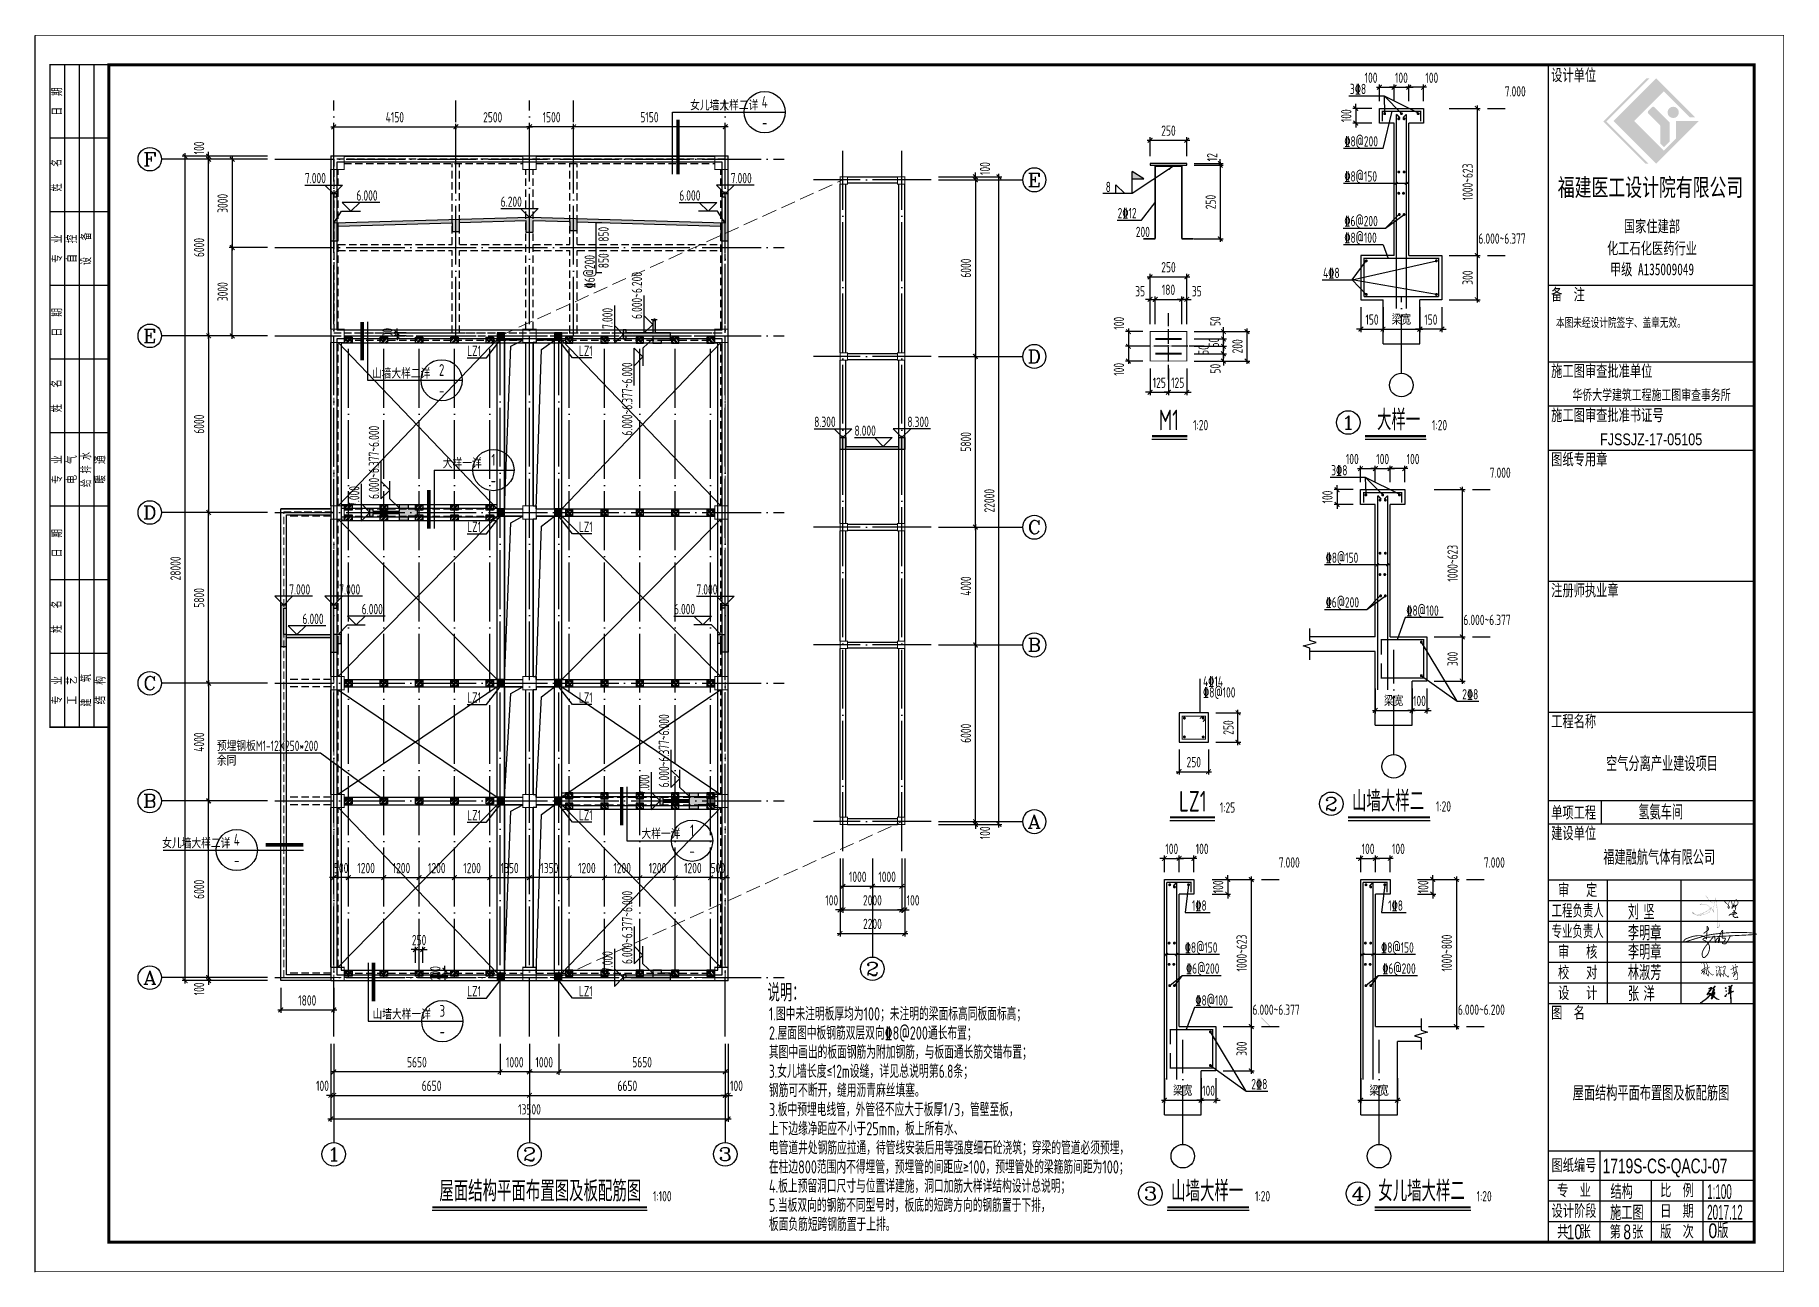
# Model space of a CAD drawing. Extents: x 297659 to 993057, y 192802 to 252212.
# Drawn here: x 804837 to 864257, y 192812 to 234832 of the extents above; entities that cross this region are included whole.
import ezdxf
from ezdxf.enums import TextEntityAlignment as Align

# ---------------------------------------------------------------- set-up
doc = ezdxf.new("R2010")
doc.units = 0
doc.header["$LTSCALE"] = 1000
for name, pattern in [('3', [3.75, 2.5, -1.25]), ('DASH', [0.35, 0.25, -0.1]), ('DOTE', [2.42, 2, -0.2, 0.02, -0.2])]:
    doc.linetypes.add(name, pattern=pattern)
doc.layers.get('0').update_dxf_attribs({"linetype": 'CONTINUOUS'})
doc.layers.get('DEFPOINTS').update_dxf_attribs({"linetype": 'CONTINUOUS'})
for name, color, linetype in [('22000', 2, 'CONTINUOUS'), ('AXIS', 8, 'DOTE'), ('AXIS_DIM', 3, 'CONTINUOUS'), ('AXIS_TEXT', 3, 'CONTINUOUS'), ('COLU_DE', 7, 'CONTINUOUS'), ('DIM', 3, 'CONTINUOUS'), ('DOTE', 8, 'DOTE'), ('FRAME', 3, 'CONTINUOUS'), ('G 钢板', 200, 'CONTINUOUS'), ('HATCH', 8, 'CONTINUOUS'), ('PLATE', 6, 'CONTINUOUS'), ('PUB_TEXT', 7, 'CONTINUOUS'), ('roof', 30, 'CONTINUOUS'), ('S_BEAM', 4, 'CONTINUOUS'), ('S_BEAMDASH', 134, '3'), ('S_BEAMDIMLOCALVER', 7, 'CONTINUOUS'), ('S_CL', 2, 'CONTINUOUS'), ('TEXT', 7, 'CONTINUOUS'), ('THIN', 7, 'CONTINUOUS'), ('TK', 211, 'CONTINUOUS'), ('WALL', 6, 'CONTINUOUS'), ('WELD', 7, 'CONTINUOUS'), ('填充', 8, 'CONTINUOUS'), ('审图中心证书', 7, 'CONTINUOUS'), ('支座钢筋', 1, 'CONTINUOUS'), ('文字', 7, 'CONTINUOUS'), ('板标注', 221, 'CONTINUOUS'), ('柱涂实', 54, 'CONTINUOUS'), ('洞口边线', 7, 'CONTINUOUS'), ('流程图', 1, 'CONTINUOUS'), ('第三道尺寸线', 4, 'CONTINUOUS'), ('签字边框线', 4, 'CONTINUOUS'), ('零厚板', 7, 'CONTINUOUS')]:
    doc.layers.add(name, color=color, linetype=linetype)
for name, color, linetype, lineweight in [('rein', 1, 'CONTINUOUS', 18), ('S_SlabUpBar', 1, 'CONTINUOUS', 35), ('S_SlabUpBarDim', 84, 'CONTINUOUS', 25), ('S_SlabUpBarText', 7, 'CONTINUOUS', 25)]:
    doc.layers.add(name, color=color, linetype=linetype, lineweight=lineweight)
doc.styles.add('_AXIS', font='complex.shx', dxfattribs={"bigfont": 'gbcbig.shx'})
doc.styles.add('_HZTXT', font='tq__rshz.shx', dxfattribs={"width": 0.8, "bigfont": 'tq__hzdc.shx'})
doc.styles.add('_TCH_AXIS', font='COMPLEX', dxfattribs={"bigfont": 'GBCBIG'})
doc.styles.add('COMPLEX', font='COMPLEX')
doc.styles.add('DXFS', font='txt.shx', dxfattribs={"width": 0.7, "bigfont": 'dxfs.shx'})
doc.styles.add('FRAME', font='simhei.ttf', dxfattribs={"width": 0.7})
doc.styles.get("Standard").update_dxf_attribs({"font": 'tssdeng.shx', "width": 0.7, "bigfont": 'hztxt.shx'})
doc.styles.add('TSSD_Dimension', font='tssdeng.shx', dxfattribs={"width": 0.7, "bigfont": 'hztxt.shx'})
doc.styles.add('TSSD_Label', font='tssdeng.shx', dxfattribs={"width": 0.7, "bigfont": 'aHzTXT.shx'})
doc.styles.add('TSSD_Num', font='Tssdeng.shx', dxfattribs={"width": 0.7, "bigfont": 'hztxt.shx'})
doc.styles.add('TSSD_Rein', font='tssdeng.shx', dxfattribs={"width": 0.7, "bigfont": 'hztxt.shx'})
doc.styles.add('ZSM-FF', font='SJRF', dxfattribs={"width": 0.7, "bigfont": 'HZF'})
doc.styles.add('黑体', font='simhei.ttf', dxfattribs={"width": 0.7})
doc.dimstyles.new('TSSD_100_100', dxfattribs={"dimtxt": 350, "dimasz": 150, "dimexe": 100, "dimexo": 250, "dimgap": 150, "dimtad": 1, "dimdec": 0, "dimzin": 0, "dimdsep": 46, "dimtxsty": 'TSSD_Dimension', "dimblk": 'ARCHTICK', "dimcen": 0, "dimdle": 100, "dimclrd": 3, "dimclre": 3, "dimclrt": 7, "dimadec": 0, "dimazin": 0, "dimtfac": 1, "dimtdec": 0, "dimtix": 1, "dimtmove": 2, "dimatfit": 3, "dimfxl": 100, "dimtolj": 1, "dimtzin": 0, "dimarcsym": 0})
doc.dimstyles.new('TSSD_100_100$0', dxfattribs={"dimtxt": 350, "dimasz": 100, "dimexe": 100, "dimexo": 250, "dimgap": 100, "dimtad": 1, "dimdec": 0, "dimzin": 0, "dimdsep": 46, "dimtxsty": 'TSSD_Rein', "dimblk": 'ARCHTICK', "dimcen": 0, "dimdle": 100, "dimclrt": 7, "dimadec": 0, "dimazin": 0, "dimtfac": 1, "dimtdec": 0, "dimtix": 1, "dimtmove": 2, "dimatfit": 3, "dimfxl": 100, "dimtolj": 1, "dimtzin": 0, "dimarcsym": 0})
doc.dimstyles.new('TSSD_20_100', dxfattribs={"dimtxt": 350, "dimasz": 150, "dimexe": 100, "dimexo": 250, "dimgap": 150, "dimtad": 1, "dimdec": 0, "dimlfac": 0.2, "dimzin": 0, "dimdsep": 46, "dimtxsty": 'TSSD_Dimension', "dimblk": 'ARCHTICK', "dimcen": 0, "dimdle": 100, "dimclrd": 256, "dimclre": 256, "dimclrt": 55, "dimadec": 0, "dimazin": 0, "dimtfac": 1, "dimtdec": 0, "dimtix": 1, "dimtmove": 2, "dimatfit": 3, "dimldrblk": '_tsdbk', "dimfxl": 100, "dimtolj": 1, "dimtzin": 0, "dimarcsym": 0})
doc.dimstyles.new('TSSD_25_100', dxfattribs={"dimtxt": 350, "dimasz": 150, "dimexe": 100, "dimexo": 250, "dimgap": 150, "dimtad": 1, "dimdec": 0, "dimlfac": 0.25, "dimzin": 0, "dimdsep": 46, "dimtxsty": 'TSSD_Dimension', "dimblk": 'ARCHTICK', "dimcen": 0, "dimdle": 100, "dimclrd": 40, "dimclre": 40, "dimclrt": 40, "dimadec": 0, "dimazin": 0, "dimtfac": 1, "dimtdec": 0, "dimtix": 1, "dimtmove": 2, "dimatfit": 3, "dimldrblk": '_tsdbk', "dimfxl": 100, "dimtolj": 1, "dimtzin": 0, "dimarcsym": 0})
doc.dimstyles.new('TSSD_LEADER_STYLE_200.0', dxfattribs={"dimtxt": 0.18, "dimasz": 200, "dimexe": 0.18, "dimexo": 0.0625, "dimgap": 0.09, "dimtad": 0, "dimtih": 1, "dimtoh": 1, "dimdec": 4, "dimzin": 0, "dimdsep": 46, "dimtxsty": 'Standard', "dimcen": 0.09, "dimadec": 0, "dimazin": 0, "dimtfac": 1, "dimtdec": 4, "dimtofl": 0, "dimtmove": 0, "dimatfit": 3, "dimfxl": 1, "dimtolj": 1, "dimtzin": 0, "dimarcsym": 0})

msp = doc.modelspace()

# ---------------------------------------------------------------- texts
at = {"layer": 'PUB_TEXT', "style": '_HZTXT'}
for s, width, p in [('氢氨车间', 0.8, (859307.971, 208181.708)), ('1719S-CS-QACJ-07', 0.7, (858093.967, 196164.42)), ('10', 0.7, (856875.271, 193924.447)), ('8', 0.7, (858799.392, 193924.447))]:
    msp.add_text(s, height=500, dxfattribs=dict(at, width=width)).set_placement(p)
at = {"layer": 'S_SlabUpBarDim', "style": 'TSSD_Rein', "width": 0.7}
for p in [(824327.602, 228061.708), (824327.602, 227161.708)]:
    msp.add_text('850', height=350, rotation=89.99999846, dxfattribs=at).set_placement(p, align=Align.CENTER)
at = {"layer": 'S_SlabUpBarText', "style": 'TSSD_Rein', "width": 0.7}
msp.add_text('%%1326@200', height=350, rotation=89.99999232, dxfattribs=at).set_placement((823857.602, 226222.355))
at = {"layer": 'TEXT', "linetype": 'ByBlock', "style": 'TSSD_Rein', "width": 0.7}
for s, p in [('3%%1328', (849510.01, 232822.506)), ('女儿墙大样二详', (827095.037, 232270.09)), ('%%1328@200', (849319.492, 231043.536)), ('%%1328@150', (849319.492, 229852.126)), ('\x846@200', (849319.492, 228336.042)), ('%%1328@100', (849319.492, 227769.924)), ('4%%1328', (848597.119, 226575.25)), ('山墙大样二详', (816282.794, 223161.947)), ('1:20', (844181.86, 221405.057)), ('1:20', (852298.52, 221404.825)), ('大样一详', (818690.991, 220111.971)), ('3%%1328', (848873.588, 219870.447)), ('%%1328@150', (848683.071, 216900.066)), ('\x846@200', (848683.071, 215383.983)), ('%%1328@100', (851424.598, 215104.259)), ('2%%1328', (853324.279, 212261.301)), ('余同', (811016.495, 210011.373)), ('预埋钢板M1-12X250*200', (811016.495, 210511.373)), ('1:25', (845088.861, 208414.967)), ('1:20', (852431.337, 208452.766)), ('女儿墙大样二详', (809160.047, 207205.493)), ('大样一详', (825441.17, 207521.901)), ('1%%1328', (844139.932, 205085.442)), ('1%%1328', (850808.254, 205085.442)), ('%%1328@150', (843898.515, 203659.085)), ('%%1328@150', (850566.837, 203659.085)), ('\x846@200', (843939.592, 202945.263)), ('\x846@200', (850607.914, 202945.263)), ('%%1328@100', (844258.715, 201863.278)), ('山墙大样一详', (816304.235, 201392.806)), ('2%%1328', (846158.395, 199020.32)), ('1:100', (825833.815, 195211.785)), ('1:20', (846286.281, 195211.785)), ('1:20', (853813.214, 195211.785))]:
    msp.add_text(s, height=350, dxfattribs=at).set_placement(p)
at = {"layer": 'TEXT', "width": 0.7}
for s, style, p in [('8', 'TSSD_Label', (841212.541, 229494.083)), ('2%%13212', 'TSSD_Label', (841617.428, 228605.818)), ('200', 'TSSD_Label', (842234.463, 227967.497)), ('LZ1', 'TSSD_Rein', (819522.853, 223926.933)), ('LZ1', 'TSSD_Rein', (823317.627, 223926.933)), ('LZ1', 'TSSD_Rein', (819522.853, 217951.935)), ('LZ1', 'TSSD_Rein', (823317.627, 217951.935)), ('4%%13214', 'TSSD_Rein', (844519.946, 212700.43)), ('%%1328@100', 'TSSD_Rein', (844519.946, 212325.43)), ('LZ1', 'TSSD_Rein', (819522.854, 212151.934)), ('LZ1', 'TSSD_Rein', (823317.628, 212151.934)), ('LZ1', 'TSSD_Rein', (819522.853, 208151.934)), ('LZ1', 'TSSD_Rein', (823317.627, 208151.934)), ('LZ1', 'TSSD_Rein', (819522.854, 202176.934)), ('LZ1', 'TSSD_Rein', (823317.628, 202176.934))]:
    msp.add_text(s, height=350, dxfattribs=dict(at, style=style)).set_placement(p)
at = {"layer": 'TEXT', "linetype": 'ByBlock', "style": 'TSSD_Rein', "width": 0.7}
for s, p in [('M1', (843705.775, 221405.057)), ('大样一', (851898.52, 221404.825)), ('山墙大样二', (852031.337, 208452.766)), ('LZ1', (844642.191, 208452.997)), ('屋面结构平面布置图及板配筋图', (825433.815, 195211.785)), ('山墙大样一', (845886.281, 195211.785)), ('女儿墙大样二', (853413.214, 195211.785))]:
    msp.add_text(s, height=700, dxfattribs=at).set_placement(p, align=Align.RIGHT)
at = {"layer": 'THIN', "style": 'TSSD_Rein', "width": 0.7}
for s, p in [('7.000', (855482.047, 232740.737)), ('6.000~6.377', (855482.047, 227740.737)), ('7.000', (854970.626, 219788.678)), ('6.000~6.377', (854970.626, 214788.678)), ('7.000', (847804.742, 206547.697)), ('7.000', (854773.064, 206547.697)), ('6.000~6.377', (847804.742, 201547.697)), ('6.000~6.200', (854773.064, 201547.697))]:
    msp.add_text(s, height=350, dxfattribs=at).set_placement(p, align=Align.RIGHT)
at = {"layer": 'THIN', "style": 'TSSD_Label', "width": 0.7}
for s, p in [('7.000', (814008.434, 229794.609)), ('7.000', (828473.97, 229794.609)), ('6.000', (815757.376, 229204.401)), ('6.000', (826725.028, 229204.401)), ('6.200', (820658.51, 228994.533)), ('8.300', (831308.51, 221516.428)), ('8.300', (834473.894, 221516.428)), ('8.000', (832678.1, 221216.428)), ('7.000', (813473.894, 215823.891)), ('7.000', (815173.894, 215823.891)), ('7.000', (827308.51, 215823.891)), ('6.000', (813923.313, 214823.891)), ('6.000', (815936.825, 215154.997)), ('6.000', (826545.58, 215154.997))]:
    msp.add_text(s, height=350, dxfattribs=at).set_placement(p)
for s, p in [('6.000~6.200', (825461.97, 225185.979)), ('7.000', (824461.97, 224848.631)), ('6.000~6.377~6.000', (825130.863, 221223.373)), ('6.000~6.377~6.000', (816527.344, 219072.351)), ('7.000', (815858.451, 218798.631)), ('6.000~6.377~6.000', (826379.703, 209272.351)), ('7.000', (825710.81, 208998.631)), ('6.000~6.377~6.000', (825130.863, 203272.351)), ('7.000', (824461.97, 202998.631))]:
    msp.add_text(s, height=350, rotation=90, dxfattribs=at).set_placement(p)
at = {"layer": 'TK', "style": 'ZSM-FF', "width": 0.8}
msp.add_text('屋面结构平面布置图及板配筋图', height=500, dxfattribs=at).set_placement((859736.971, 198911.708), align=Align.MIDDLE)
at = {"layer": '板标注', "style": 'TSSD_Rein'}
for s, height, width, p in [('说明：', 600, 0.7, (829723.358, 202000.629)), ('1.图中未注明板厚均为100；未注明的梁面标高同板面标高；', 450, 0.7, (829771.167, 201354.822)), ('2.屋面图中板钢筋双层双向%%1328@200通长布置；', 450, 0.7, (829771.167, 200704.822)), ('其图中画出的板面钢筋为附加钢筋，与板面通长筋交错布置；', 450, 0.7, (829771.167, 200054.822)), ('3.女儿墙长度\x9212m设缝，详见总说明第6.8条；', 450, 0.65, (829771.167, 199404.822)), ('钢筋可不断开，缝用沥青麻丝填塞。', 450, 0.7, (829771.167, 198754.822)), ('3.板中预埋电线管，外管径不应大于板厚1/3，管壁至板，', 450, 0.7, (829771.167, 198104.822)), ('上下边缘净距应不小于25mm，板上所有水、', 450, 0.7, (829771.167, 197454.822)), ('电管道井处钢筋应拉通，待管线安装后用等强度细石砼浇筑；穿梁的管道必须预埋，', 450, 0.7, (829771.167, 196804.822)), ('在柱边800范围内不得埋管，预埋管的间距应≥100，预埋管处的梁箍筋间距为100；', 450, 0.7, (829771.167, 196154.822)), ('4.板上预留洞口尺寸与位置详建施，洞口加筋大样详结构设计总说明；', 450, 0.7, (829771.167, 195504.822)), ('5.当板双向的钢筋不同型号时，板底的短跨方向的钢筋置于下排，', 450, 0.7, (829771.167, 194854.822)), ('板面负筋短跨钢筋置于上排。', 450, 0.7, (829771.167, 194204.822))]:
    msp.add_text(s, height=height, dxfattribs=dict(at, width=width)).set_placement(p)

# ---------------------------------------------------------------- blocks, each defined once
blk = doc.blocks.new('_ARCHTICK')
at = {"color": 0}
blk.add_lwpolyline([(-0.53, -0.53, 0.25, 0.25, 0), (0.53, 0.53, 0.5, 0.5, 0)], format="xyseb", dxfattribs=at)
blk = doc.blocks.new('*D125')
at = {"layer": 'AXIS_DIM', "color": 3, "lineweight": -2}
for p, q in [((812737, 208812), (810637, 208812)), ((810737, 202712), (810737, 208912)), ((812737, 202812), (810637, 202812))]:
    blk.add_line(p, q, dxfattribs=at)
at = {"layer": 'DEFPOINTS', "color": 0}
for p in [(810737, 208812), (812987, 208812), (812987, 202812)]:
    blk.add_point(p, dxfattribs=at)
at = {"layer": 'AXIS_DIM', "color": 3, "lineweight": -2, "xscale": 150, "yscale": 150, "zscale": 150}
for p, rotation in [((810737, 208812), 90), ((810737, 202812), 270)]:
    blk.add_blockref('_ARCHTICK', p, dxfattribs=dict(at, rotation=rotation))
at = {"layer": 'AXIS_DIM', "color": 7, "insert": (810412, 205812), "char_height": 350, "attachment_point": 5, "rotation": 90, "style": 'TSSD_Dimension'}
blk.add_mtext('\\A1;6000', dxfattribs=at)
blk = doc.blocks.new('*D126')
at = {"layer": 'AXIS_DIM', "color": 3, "lineweight": -2}
for p, q in [((812737, 212812), (810637, 212812)), ((810737, 212912), (810737, 208712)), ((812737, 208812), (810637, 208812))]:
    blk.add_line(p, q, dxfattribs=at)
at = {"layer": 'DEFPOINTS', "color": 0}
for p in [(812987, 212812), (810737, 208812), (812987, 208812)]:
    blk.add_point(p, dxfattribs=at)
at = {"layer": 'AXIS_DIM', "color": 3, "lineweight": -2, "xscale": 150, "yscale": 150, "zscale": 150}
for p, rotation in [((810737, 212812), 90), ((810737, 208812), 270)]:
    blk.add_blockref('_ARCHTICK', p, dxfattribs=dict(at, rotation=rotation))
at = {"layer": 'AXIS_DIM', "color": 7, "insert": (810412, 210812), "char_height": 350, "attachment_point": 5, "rotation": 90, "style": 'TSSD_Dimension'}
blk.add_mtext('\\A1;4000', dxfattribs=at)
blk = doc.blocks.new('*D127')
at = {"layer": 'AXIS_DIM', "color": 3, "lineweight": -2}
for p, q in [((812737, 224612), (810637, 224612)), ((810737, 224712), (810737, 218512)), ((812737, 218612), (810637, 218612))]:
    blk.add_line(p, q, dxfattribs=at)
at = {"layer": 'DEFPOINTS', "color": 0}
for p in [(812987, 224612), (810737, 218612), (812987, 218612)]:
    blk.add_point(p, dxfattribs=at)
at = {"layer": 'AXIS_DIM', "color": 3, "lineweight": -2, "xscale": 150, "yscale": 150, "zscale": 150}
for p, rotation in [((810737, 224612), 90), ((810737, 218612), 270)]:
    blk.add_blockref('_ARCHTICK', p, dxfattribs=dict(at, rotation=rotation))
at = {"layer": 'AXIS_DIM', "color": 7, "insert": (810412, 221612), "char_height": 350, "attachment_point": 5, "rotation": 90, "style": 'TSSD_Dimension'}
blk.add_mtext('\\A1;6000', dxfattribs=at)
blk = doc.blocks.new('*D128')
at = {"layer": 'AXIS_DIM', "color": 3, "lineweight": -2}
for p, q in [((812737, 230712), (809837, 230712)), ((809937, 202612), (809937, 230812)), ((812737, 202712), (809837, 202712))]:
    blk.add_line(p, q, dxfattribs=at)
at = {"layer": 'DEFPOINTS', "color": 0}
for p in [(809937, 230712), (812987, 230712), (812987, 202712)]:
    blk.add_point(p, dxfattribs=at)
at = {"layer": 'AXIS_DIM', "color": 3, "lineweight": -2, "xscale": 150, "yscale": 150, "zscale": 150}
for p, rotation in [((809937, 230712), 90), ((809937, 202712), 270)]:
    blk.add_blockref('_ARCHTICK', p, dxfattribs=dict(at, rotation=rotation))
at = {"layer": 'AXIS_DIM', "color": 7, "insert": (809612, 216712), "char_height": 350, "attachment_point": 5, "rotation": 90, "style": 'TSSD_Dimension'}
blk.add_mtext('\\A1;28000', dxfattribs=at)
blk = doc.blocks.new('*D129')
at = {"layer": 'AXIS_DIM', "color": 3, "lineweight": -2}
for p, q in [((812737, 202812), (810637, 202812)), ((812737, 202712), (810637, 202712)), ((810737, 202812), (810737, 202962)), ((810737, 202812), (810737, 202712)), ((810737, 202712), (810737, 202562))]:
    blk.add_line(p, q, dxfattribs=at)
at = {"layer": 'DEFPOINTS', "color": 0}
for p in [(810737, 202712), (812987, 202812), (812987, 202712)]:
    blk.add_point(p, dxfattribs=at)
at = {"layer": 'AXIS_DIM', "color": 3, "lineweight": -2, "xscale": 150, "yscale": 150, "zscale": 150}
for p, rotation in [((810737, 202812), 270), ((810737, 202712), 90)]:
    blk.add_blockref('_ARCHTICK', p, dxfattribs=dict(at, rotation=rotation))
at = {"layer": 'AXIS_DIM', "color": 7, "insert": (810412, 202429), "char_height": 350, "attachment_point": 5, "rotation": 90, "style": 'TSSD_Dimension'}
blk.add_mtext('\\A1;100', dxfattribs=at)
blk = doc.blocks.new('*D130')
at = {"layer": 'AXIS_DIM', "color": 3, "lineweight": -2}
for p, q in [((812737, 230712), (810637, 230712)), ((812737, 230612), (810637, 230612)), ((810737, 230712), (810737, 230862)), ((810737, 230612), (810737, 230712)), ((810737, 230612), (810737, 230462))]:
    blk.add_line(p, q, dxfattribs=at)
at = {"layer": 'DEFPOINTS', "color": 0}
for p in [(810737, 230712), (812987, 230712), (812987, 230612)]:
    blk.add_point(p, dxfattribs=at)
at = {"layer": 'AXIS_DIM', "color": 3, "lineweight": -2, "xscale": 150, "yscale": 150, "zscale": 150}
for p, rotation in [((810737, 230712), 270), ((810737, 230612), 90)]:
    blk.add_blockref('_ARCHTICK', p, dxfattribs=dict(at, rotation=rotation))
at = {"layer": 'AXIS_DIM', "color": 7, "insert": (810412, 230994), "char_height": 350, "attachment_point": 5, "rotation": 90, "style": 'TSSD_Dimension'}
blk.add_mtext('\\A1;100', dxfattribs=at)
blk = doc.blocks.new('_AXISO')
blk.add_circle((0, 0), 0.5)
at = {"layer": 'AXIS_TEXT', "style": 'COMPLEX', "width": 1.041667}
blk.add_attdef('A', text='', height=0.56, dxfattribs=at).set_placement((-0.25, -0.28), (0.25, -0.28), align=Align.FIT)
blk = doc.blocks.new('*D131')
at = {"layer": 'AXIS_DIM', "color": 3, "lineweight": -2}
for p, q in [((810737, 212712), (810737, 218712)), ((812737, 218612), (810637, 218612)), ((812737, 212812), (810637, 212812))]:
    blk.add_line(p, q, dxfattribs=at)
at = {"layer": 'DEFPOINTS', "color": 0}
for p in [(810737, 218612), (812987, 218612), (812987, 212812)]:
    blk.add_point(p, dxfattribs=at)
at = {"layer": 'AXIS_DIM', "color": 3, "lineweight": -2, "xscale": 150, "yscale": 150, "zscale": 150}
for p, rotation in [((810737, 218612), 90), ((810737, 212812), 270)]:
    blk.add_blockref('_ARCHTICK', p, dxfattribs=dict(at, rotation=rotation))
at = {"layer": 'AXIS_DIM', "color": 7, "insert": (810412, 215712), "char_height": 350, "attachment_point": 5, "rotation": 90, "style": 'TSSD_Dimension'}
blk.add_mtext('\\A1;5800', dxfattribs=at)
blk = doc.blocks.new('*D132')
at = {"layer": 'AXIS_DIM', "color": 3, "lineweight": -2}
for p, q in [((814987, 200562), (814987, 198712)), ((821637, 200562), (821637, 198712)), ((814887, 198812), (821737, 198812))]:
    blk.add_line(p, q, dxfattribs=at)
at = {"layer": 'DEFPOINTS', "color": 0}
for p in [(814987, 200812), (821637, 200812), (821637, 198812)]:
    blk.add_point(p, dxfattribs=at)
at = {"layer": 'AXIS_DIM', "color": 3, "lineweight": -2, "xscale": 150, "yscale": 150, "zscale": 150, "rotation": 180}
blk.add_blockref('_ARCHTICK', (814987, 198812), dxfattribs=at)
at = {"layer": 'AXIS_DIM', "color": 3, "lineweight": -2, "xscale": 150, "yscale": 150, "zscale": 150}
blk.add_blockref('_ARCHTICK', (821637, 198812), dxfattribs=at)
at = {"layer": 'AXIS_DIM', "color": 7, "insert": (818312, 199137), "char_height": 350, "attachment_point": 5, "style": 'TSSD_Dimension'}
blk.add_mtext('\\A1;6650', dxfattribs=at)
blk = doc.blocks.new('*D133')
at = {"layer": 'AXIS_DIM', "color": 3, "lineweight": -2}
for p, q in [((821637, 200562), (821637, 198712)), ((828287, 200562), (828287, 198712)), ((821537, 198812), (828387, 198812))]:
    blk.add_line(p, q, dxfattribs=at)
at = {"layer": 'DEFPOINTS', "color": 0}
for p in [(821637, 200812), (828287, 200812), (828287, 198812)]:
    blk.add_point(p, dxfattribs=at)
at = {"layer": 'AXIS_DIM', "color": 3, "lineweight": -2, "xscale": 150, "yscale": 150, "zscale": 150, "rotation": 180}
blk.add_blockref('_ARCHTICK', (821637, 198812), dxfattribs=at)
at = {"layer": 'AXIS_DIM', "color": 3, "lineweight": -2, "xscale": 150, "yscale": 150, "zscale": 150}
blk.add_blockref('_ARCHTICK', (828287, 198812), dxfattribs=at)
at = {"layer": 'AXIS_DIM', "color": 7, "insert": (824962, 199137), "char_height": 350, "attachment_point": 5, "style": 'TSSD_Dimension'}
blk.add_mtext('\\A1;6650', dxfattribs=at)
blk = doc.blocks.new('*D134')
at = {"layer": 'AXIS_DIM', "color": 3, "lineweight": -2}
for p, q in [((814887, 200562), (814887, 197912)), ((828387, 200562), (828387, 197912)), ((814787, 198012), (828487, 198012))]:
    blk.add_line(p, q, dxfattribs=at)
at = {"layer": 'DEFPOINTS', "color": 0}
for p in [(814887, 200812), (828387, 200812), (828387, 198012)]:
    blk.add_point(p, dxfattribs=at)
at = {"layer": 'AXIS_DIM', "color": 3, "lineweight": -2, "xscale": 150, "yscale": 150, "zscale": 150, "rotation": 180}
blk.add_blockref('_ARCHTICK', (814887, 198012), dxfattribs=at)
at = {"layer": 'AXIS_DIM', "color": 3, "lineweight": -2, "xscale": 150, "yscale": 150, "zscale": 150}
blk.add_blockref('_ARCHTICK', (828387, 198012), dxfattribs=at)
at = {"layer": 'AXIS_DIM', "color": 7, "insert": (821637, 198337), "char_height": 350, "attachment_point": 5, "style": 'TSSD_Dimension'}
blk.add_mtext('\\A1;13500', dxfattribs=at)
blk = doc.blocks.new('*D135')
at = {"layer": 'AXIS_DIM', "color": 3, "lineweight": -2}
for p, q in [((828287, 200562), (828287, 198712)), ((828387, 200562), (828387, 198712)), ((828287, 198812), (828137, 198812)), ((828287, 198812), (828387, 198812)), ((828387, 198812), (828537, 198812))]:
    blk.add_line(p, q, dxfattribs=at)
at = {"layer": 'DEFPOINTS', "color": 0}
for p in [(828287, 200812), (828387, 200812), (828387, 198812)]:
    blk.add_point(p, dxfattribs=at)
at = {"layer": 'AXIS_DIM', "color": 3, "lineweight": -2, "xscale": 150, "yscale": 150, "zscale": 150}
blk.add_blockref('_ARCHTICK', (828287, 198812), dxfattribs=at)
at = {"layer": 'AXIS_DIM', "color": 3, "lineweight": -2, "xscale": 150, "yscale": 150, "zscale": 150, "rotation": 180}
blk.add_blockref('_ARCHTICK', (828387, 198812), dxfattribs=at)
at = {"layer": 'AXIS_DIM', "color": 7, "insert": (828669, 199137), "char_height": 350, "attachment_point": 5, "style": 'TSSD_Dimension'}
blk.add_mtext('\\A1;100', dxfattribs=at)
blk = doc.blocks.new('*D136')
at = {"layer": 'AXIS_DIM', "color": 3, "lineweight": -2}
for p, q in [((814887, 200562), (814887, 198712)), ((814987, 200562), (814987, 198712)), ((814887, 198812), (814737, 198812)), ((814987, 198812), (814887, 198812)), ((814987, 198812), (815137, 198812))]:
    blk.add_line(p, q, dxfattribs=at)
at = {"layer": 'DEFPOINTS', "color": 0}
for p in [(814887, 200812), (814987, 200812), (814887, 198812)]:
    blk.add_point(p, dxfattribs=at)
at = {"layer": 'AXIS_DIM', "color": 3, "lineweight": -2, "xscale": 150, "yscale": 150, "zscale": 150}
blk.add_blockref('_ARCHTICK', (814887, 198812), dxfattribs=at)
at = {"layer": 'AXIS_DIM', "color": 3, "lineweight": -2, "xscale": 150, "yscale": 150, "zscale": 150, "rotation": 180}
blk.add_blockref('_ARCHTICK', (814987, 198812), dxfattribs=at)
at = {"layer": 'AXIS_DIM', "color": 7, "insert": (814605, 199137), "char_height": 350, "attachment_point": 5, "style": 'TSSD_Dimension'}
blk.add_mtext('\\A1;100', dxfattribs=at)
blk = doc.blocks.new('*D137')
at = {"layer": 'AXIS_DIM', "color": 3, "lineweight": -2}
for p, q in [((812737, 230612), (810637, 230612)), ((810737, 224512), (810737, 230712)), ((812737, 224612), (810637, 224612))]:
    blk.add_line(p, q, dxfattribs=at)
at = {"layer": 'DEFPOINTS', "color": 0}
for p in [(810737, 230612), (812987, 230612), (812987, 224612)]:
    blk.add_point(p, dxfattribs=at)
at = {"layer": 'AXIS_DIM', "color": 3, "lineweight": -2, "xscale": 150, "yscale": 150, "zscale": 150}
for p, rotation in [((810737, 230612), 90), ((810737, 224612), 270)]:
    blk.add_blockref('_ARCHTICK', p, dxfattribs=dict(at, rotation=rotation))
at = {"layer": 'AXIS_DIM', "color": 7, "insert": (810412, 227612), "char_height": 350, "attachment_point": 5, "rotation": 90, "style": 'TSSD_Dimension'}
blk.add_mtext('\\A1;6000', dxfattribs=at)
blk = doc.blocks.new('*D138')
at = {"layer": 'DEFPOINTS', "color": 0}
for p in [(819137, 231712), (814987, 230712), (819137, 230712)]:
    blk.add_point(p, dxfattribs=at)
at = {"layer": '第三道尺寸线', "color": 3, "lineweight": -2}
for p, q in [((814987, 230962), (814987, 231812)), ((819137, 230962), (819137, 231812)), ((814887, 231712), (819237, 231712))]:
    blk.add_line(p, q, dxfattribs=at)
at = {"layer": '第三道尺寸线', "color": 3, "lineweight": -2, "xscale": 150, "yscale": 150, "zscale": 150, "rotation": 180}
blk.add_blockref('_ARCHTICK', (814987, 231712), dxfattribs=at)
at = {"layer": '第三道尺寸线', "color": 3, "lineweight": -2, "xscale": 150, "yscale": 150, "zscale": 150}
blk.add_blockref('_ARCHTICK', (819137, 231712), dxfattribs=at)
at = {"layer": '第三道尺寸线', "color": 7, "insert": (817062, 232037), "char_height": 350, "attachment_point": 5, "style": 'TSSD_Dimension'}
blk.add_mtext('\\A1;4150', dxfattribs=at)
blk = doc.blocks.new('*D139')
at = {"layer": 'DEFPOINTS', "color": 0}
for p in [(821637, 231712), (819137, 230712), (821637, 230712)]:
    blk.add_point(p, dxfattribs=at)
at = {"layer": '第三道尺寸线', "color": 3, "lineweight": -2}
for p, q in [((819137, 230962), (819137, 231812)), ((821637, 230962), (821637, 231812)), ((819037, 231712), (821737, 231712))]:
    blk.add_line(p, q, dxfattribs=at)
at = {"layer": '第三道尺寸线', "color": 3, "lineweight": -2, "xscale": 150, "yscale": 150, "zscale": 150, "rotation": 180}
blk.add_blockref('_ARCHTICK', (819137, 231712), dxfattribs=at)
at = {"layer": '第三道尺寸线', "color": 3, "lineweight": -2, "xscale": 150, "yscale": 150, "zscale": 150}
blk.add_blockref('_ARCHTICK', (821637, 231712), dxfattribs=at)
at = {"layer": '第三道尺寸线', "color": 7, "insert": (820387, 232037), "char_height": 350, "attachment_point": 5, "style": 'TSSD_Dimension'}
blk.add_mtext('\\A1;2500', dxfattribs=at)
blk = doc.blocks.new('*D140')
at = {"layer": 'DEFPOINTS', "color": 0}
for p in [(823137, 231712), (823137, 230712), (828287, 230712)]:
    blk.add_point(p, dxfattribs=at)
at = {"layer": '第三道尺寸线', "color": 3, "lineweight": -2}
for p, q in [((823137, 230962), (823137, 231812)), ((828287, 230962), (828287, 231812)), ((828387, 231712), (823037, 231712))]:
    blk.add_line(p, q, dxfattribs=at)
at = {"layer": '第三道尺寸线', "color": 3, "lineweight": -2, "xscale": 150, "yscale": 150, "zscale": 150, "rotation": 180}
blk.add_blockref('_ARCHTICK', (823137, 231712), dxfattribs=at)
at = {"layer": '第三道尺寸线', "color": 3, "lineweight": -2, "xscale": 150, "yscale": 150, "zscale": 150}
blk.add_blockref('_ARCHTICK', (828287, 231712), dxfattribs=at)
at = {"layer": '第三道尺寸线', "color": 7, "insert": (825712, 232037), "char_height": 350, "attachment_point": 5, "style": 'TSSD_Dimension'}
blk.add_mtext('\\A1;5150', dxfattribs=at)
blk = doc.blocks.new('*D141')
at = {"layer": 'DEFPOINTS', "color": 0}
for p in [(821637, 231712), (821637, 230712), (823137, 230712)]:
    blk.add_point(p, dxfattribs=at)
at = {"layer": '第三道尺寸线', "color": 3, "lineweight": -2}
for p, q in [((821637, 230962), (821637, 231812)), ((823137, 230962), (823137, 231812)), ((823237, 231712), (821537, 231712))]:
    blk.add_line(p, q, dxfattribs=at)
at = {"layer": '第三道尺寸线', "color": 3, "lineweight": -2, "xscale": 150, "yscale": 150, "zscale": 150, "rotation": 180}
blk.add_blockref('_ARCHTICK', (821637, 231712), dxfattribs=at)
at = {"layer": '第三道尺寸线', "color": 3, "lineweight": -2, "xscale": 150, "yscale": 150, "zscale": 150}
blk.add_blockref('_ARCHTICK', (823137, 231712), dxfattribs=at)
at = {"layer": '第三道尺寸线', "color": 7, "insert": (822387, 232037), "char_height": 350, "attachment_point": 5, "style": 'TSSD_Dimension'}
blk.add_mtext('\\A1;1500', dxfattribs=at)
blk = doc.blocks.new('*D142')
at = {"layer": 'DEFPOINTS', "color": 0}
for p in [(820637, 200812), (821637, 200812), (820637, 199612)]:
    blk.add_point(p, dxfattribs=at)
at = {"layer": '第三道尺寸线', "color": 3, "lineweight": -2}
for p, q in [((820637, 200562), (820637, 199512)), ((821637, 200562), (821637, 199512)), ((821737, 199612), (820537, 199612))]:
    blk.add_line(p, q, dxfattribs=at)
at = {"layer": '第三道尺寸线', "color": 3, "lineweight": -2, "xscale": 150, "yscale": 150, "zscale": 150, "rotation": 180}
blk.add_blockref('_ARCHTICK', (820637, 199612), dxfattribs=at)
at = {"layer": '第三道尺寸线', "color": 3, "lineweight": -2, "xscale": 150, "yscale": 150, "zscale": 150}
blk.add_blockref('_ARCHTICK', (821637, 199612), dxfattribs=at)
at = {"layer": '第三道尺寸线', "color": 7, "insert": (821137, 199937), "char_height": 350, "attachment_point": 5, "style": 'TSSD_Dimension'}
blk.add_mtext('\\A1;1000', dxfattribs=at)
blk = doc.blocks.new('*D143')
at = {"layer": 'DEFPOINTS', "color": 0}
for p in [(814987, 200812), (820637, 200812), (814987, 199612)]:
    blk.add_point(p, dxfattribs=at)
at = {"layer": '第三道尺寸线', "color": 3, "lineweight": -2}
for p, q in [((814987, 200562), (814987, 199512)), ((820637, 200562), (820637, 199512)), ((820737, 199612), (814887, 199612))]:
    blk.add_line(p, q, dxfattribs=at)
at = {"layer": '第三道尺寸线', "color": 3, "lineweight": -2, "xscale": 150, "yscale": 150, "zscale": 150, "rotation": 180}
blk.add_blockref('_ARCHTICK', (814987, 199612), dxfattribs=at)
at = {"layer": '第三道尺寸线', "color": 3, "lineweight": -2, "xscale": 150, "yscale": 150, "zscale": 150}
blk.add_blockref('_ARCHTICK', (820637, 199612), dxfattribs=at)
at = {"layer": '第三道尺寸线', "color": 7, "insert": (817812, 199937), "char_height": 350, "attachment_point": 5, "style": 'TSSD_Dimension'}
blk.add_mtext('\\A1;5650', dxfattribs=at)
blk = doc.blocks.new('*D144')
at = {"layer": 'DEFPOINTS', "color": 0}
for p in [(821637, 200812), (822637, 200812), (822637, 199612)]:
    blk.add_point(p, dxfattribs=at)
at = {"layer": '第三道尺寸线', "color": 3, "lineweight": -2}
for p, q in [((821637, 200562), (821637, 199512)), ((822637, 200562), (822637, 199512)), ((821537, 199612), (822737, 199612))]:
    blk.add_line(p, q, dxfattribs=at)
at = {"layer": '第三道尺寸线', "color": 3, "lineweight": -2, "xscale": 150, "yscale": 150, "zscale": 150, "rotation": 180}
blk.add_blockref('_ARCHTICK', (821637, 199612), dxfattribs=at)
at = {"layer": '第三道尺寸线', "color": 3, "lineweight": -2, "xscale": 150, "yscale": 150, "zscale": 150}
blk.add_blockref('_ARCHTICK', (822637, 199612), dxfattribs=at)
at = {"layer": '第三道尺寸线', "color": 7, "insert": (822137, 199937), "char_height": 350, "attachment_point": 5, "style": 'TSSD_Dimension'}
blk.add_mtext('\\A1;1000', dxfattribs=at)
blk = doc.blocks.new('*D145')
at = {"layer": 'DEFPOINTS', "color": 0}
for p in [(822637, 200812), (828287, 200812), (828287, 199612)]:
    blk.add_point(p, dxfattribs=at)
at = {"layer": '第三道尺寸线', "color": 3, "lineweight": -2}
for p, q in [((822637, 200562), (822637, 199512)), ((828287, 200562), (828287, 199512)), ((822537, 199612), (828387, 199612))]:
    blk.add_line(p, q, dxfattribs=at)
at = {"layer": '第三道尺寸线', "color": 3, "lineweight": -2, "xscale": 150, "yscale": 150, "zscale": 150, "rotation": 180}
blk.add_blockref('_ARCHTICK', (822637, 199612), dxfattribs=at)
at = {"layer": '第三道尺寸线', "color": 3, "lineweight": -2, "xscale": 150, "yscale": 150, "zscale": 150}
blk.add_blockref('_ARCHTICK', (828287, 199612), dxfattribs=at)
at = {"layer": '第三道尺寸线', "color": 7, "insert": (825462, 199937), "char_height": 350, "attachment_point": 5, "style": 'TSSD_Dimension'}
blk.add_mtext('\\A1;5650', dxfattribs=at)
blk = doc.blocks.new('*D146')
at = {"layer": 'DEFPOINTS', "color": 0}
for p in [(811537, 227612), (812987, 227612), (812987, 224612)]:
    blk.add_point(p, dxfattribs=at)
at = {"layer": '第三道尺寸线', "color": 3, "lineweight": -2}
for p, q in [((812737, 227612), (811437, 227612)), ((811537, 224512), (811537, 227712)), ((812737, 224612), (811437, 224612))]:
    blk.add_line(p, q, dxfattribs=at)
at = {"layer": '第三道尺寸线', "color": 3, "lineweight": -2, "xscale": 150, "yscale": 150, "zscale": 150}
for p, rotation in [((811537, 227612), 90), ((811537, 224612), 270)]:
    blk.add_blockref('_ARCHTICK', p, dxfattribs=dict(at, rotation=rotation))
at = {"layer": '第三道尺寸线', "color": 7, "insert": (811212, 226112), "char_height": 350, "attachment_point": 5, "rotation": 90, "style": 'TSSD_Dimension'}
blk.add_mtext('\\A1;3000', dxfattribs=at)
blk = doc.blocks.new('*D147')
at = {"layer": 'DEFPOINTS', "color": 0}
for p in [(812987, 230612), (811537, 227612), (812987, 227612)]:
    blk.add_point(p, dxfattribs=at)
at = {"layer": '第三道尺寸线', "color": 3, "lineweight": -2}
for p, q in [((812737, 230612), (811437, 230612)), ((811537, 230712), (811537, 227512)), ((812737, 227612), (811437, 227612))]:
    blk.add_line(p, q, dxfattribs=at)
at = {"layer": '第三道尺寸线', "color": 3, "lineweight": -2, "xscale": 150, "yscale": 150, "zscale": 150}
for p, rotation in [((811537, 230612), 90), ((811537, 227612), 270)]:
    blk.add_blockref('_ARCHTICK', p, dxfattribs=dict(at, rotation=rotation))
at = {"layer": '第三道尺寸线', "color": 7, "insert": (811212, 229112), "char_height": 350, "attachment_point": 5, "rotation": 90, "style": 'TSSD_Dimension'}
blk.add_mtext('\\A1;3000', dxfattribs=at)
blk = doc.blocks.new('*D149')
at = {"layer": 'AXIS_DIM', "color": 3, "lineweight": -2}
for p, q in [((835537, 214112), (836887, 214112)), ((836787, 208012), (836787, 214212)), ((835537, 208112), (836887, 208112))]:
    blk.add_line(p, q, dxfattribs=at)
at = {"layer": 'DEFPOINTS', "color": 0}
for p in [(835287, 214112), (836787, 214112), (835287, 208112)]:
    blk.add_point(p, dxfattribs=at)
at = {"layer": 'AXIS_DIM', "color": 3, "lineweight": -2, "xscale": 150, "yscale": 150, "zscale": 150}
for p, rotation in [((836787, 214112), 90), ((836787, 208112), 270)]:
    blk.add_blockref('_ARCHTICK', p, dxfattribs=dict(at, rotation=rotation))
at = {"layer": 'AXIS_DIM', "color": 7, "insert": (836462, 211112), "char_height": 350, "attachment_point": 5, "rotation": 90, "style": 'TSSD_Dimension'}
blk.add_mtext('\\A1;6000', dxfattribs=at)
blk = doc.blocks.new('*D150')
at = {"layer": 'AXIS_DIM', "color": 3, "lineweight": -2}
for p, q in [((835537, 218112), (836887, 218112)), ((836787, 218212), (836787, 214012)), ((835537, 214112), (836887, 214112))]:
    blk.add_line(p, q, dxfattribs=at)
at = {"layer": 'DEFPOINTS', "color": 0}
for p in [(835287, 218112), (835287, 214112), (836787, 214112)]:
    blk.add_point(p, dxfattribs=at)
at = {"layer": 'AXIS_DIM', "color": 3, "lineweight": -2, "xscale": 150, "yscale": 150, "zscale": 150}
for p, rotation in [((836787, 218112), 90), ((836787, 214112), 270)]:
    blk.add_blockref('_ARCHTICK', p, dxfattribs=dict(at, rotation=rotation))
at = {"layer": 'AXIS_DIM', "color": 7, "insert": (836462, 216112), "char_height": 350, "attachment_point": 5, "rotation": 90, "style": 'TSSD_Dimension'}
blk.add_mtext('\\A1;4000', dxfattribs=at)
blk = doc.blocks.new('*D151')
at = {"layer": 'AXIS_DIM', "color": 3, "lineweight": -2}
for p, q in [((836787, 230012), (836787, 223812)), ((835537, 229912), (836887, 229912)), ((835537, 223912), (836887, 223912))]:
    blk.add_line(p, q, dxfattribs=at)
at = {"layer": 'DEFPOINTS', "color": 0}
for p in [(835287, 229912), (835287, 223912), (836787, 223912)]:
    blk.add_point(p, dxfattribs=at)
at = {"layer": 'AXIS_DIM', "color": 3, "lineweight": -2, "xscale": 150, "yscale": 150, "zscale": 150}
for p, rotation in [((836787, 229912), 90), ((836787, 223912), 270)]:
    blk.add_blockref('_ARCHTICK', p, dxfattribs=dict(at, rotation=rotation))
at = {"layer": 'AXIS_DIM', "color": 7, "insert": (836462, 226912), "char_height": 350, "attachment_point": 5, "rotation": 90, "style": 'TSSD_Dimension'}
blk.add_mtext('\\A1;6000', dxfattribs=at)
blk = doc.blocks.new('*D152')
at = {"layer": 'AXIS_DIM', "color": 3, "lineweight": -2}
for p, q in [((835537, 230012), (837687, 230012)), ((837587, 207912), (837587, 230112)), ((835537, 208012), (837687, 208012))]:
    blk.add_line(p, q, dxfattribs=at)
at = {"layer": 'DEFPOINTS', "color": 0}
for p in [(835287, 230012), (837587, 230012), (835287, 208012)]:
    blk.add_point(p, dxfattribs=at)
at = {"layer": 'AXIS_DIM', "color": 3, "lineweight": -2, "xscale": 150, "yscale": 150, "zscale": 150}
for p, rotation in [((837587, 230012), 90), ((837587, 208012), 270)]:
    blk.add_blockref('_ARCHTICK', p, dxfattribs=dict(at, rotation=rotation))
at = {"layer": 'AXIS_DIM', "color": 7, "insert": (837262, 219012), "char_height": 350, "attachment_point": 5, "rotation": 90, "style": 'TSSD_Dimension'}
blk.add_mtext('\\A1;22000', dxfattribs=at)
blk = doc.blocks.new('*D153')
at = {"layer": 'AXIS_DIM', "color": 3, "lineweight": -2}
for p, q in [((835537, 208112), (836887, 208112)), ((835537, 208012), (836887, 208012)), ((836787, 208112), (836787, 208262)), ((836787, 208112), (836787, 208012)), ((836787, 208012), (836787, 207862))]:
    blk.add_line(p, q, dxfattribs=at)
at = {"layer": 'DEFPOINTS', "color": 0}
for p in [(835287, 208112), (835287, 208012), (836787, 208012)]:
    blk.add_point(p, dxfattribs=at)
at = {"layer": 'AXIS_DIM', "color": 3, "lineweight": -2, "xscale": 150, "yscale": 150, "zscale": 150}
for p, rotation in [((836787, 208112), 270), ((836787, 208012), 90)]:
    blk.add_blockref('_ARCHTICK', p, dxfattribs=dict(at, rotation=rotation))
at = {"layer": 'AXIS_DIM', "color": 7, "insert": (837112, 207729), "char_height": 350, "attachment_point": 5, "rotation": 90, "style": 'TSSD_Dimension'}
blk.add_mtext('\\A1;100', dxfattribs=at)
blk = doc.blocks.new('*D148')
at = {"layer": 'AXIS_DIM', "color": 3, "lineweight": -2}
for p, q in [((835537, 223912), (836887, 223912)), ((836787, 218012), (836787, 224012)), ((835537, 218112), (836887, 218112))]:
    blk.add_line(p, q, dxfattribs=at)
at = {"layer": 'DEFPOINTS', "color": 0}
for p in [(835287, 223912), (836787, 223912), (835287, 218112)]:
    blk.add_point(p, dxfattribs=at)
at = {"layer": 'AXIS_DIM', "color": 3, "lineweight": -2, "xscale": 150, "yscale": 150, "zscale": 150}
for p, rotation in [((836787, 223912), 90), ((836787, 218112), 270)]:
    blk.add_blockref('_ARCHTICK', p, dxfattribs=dict(at, rotation=rotation))
at = {"layer": 'AXIS_DIM', "color": 7, "insert": (836462, 221012), "char_height": 350, "attachment_point": 5, "rotation": 90, "style": 'TSSD_Dimension'}
blk.add_mtext('\\A1;5800', dxfattribs=at)
blk = doc.blocks.new('*D154')
at = {"layer": 'AXIS_DIM', "color": 3, "lineweight": -2}
for p, q in [((835537, 230012), (836887, 230012)), ((836787, 230012), (836787, 230162)), ((836787, 229912), (836787, 230012)), ((835537, 229912), (836887, 229912)), ((836787, 229912), (836787, 229762))]:
    blk.add_line(p, q, dxfattribs=at)
at = {"layer": 'DEFPOINTS', "color": 0}
for p in [(835287, 230012), (836787, 230012), (835287, 229912)]:
    blk.add_point(p, dxfattribs=at)
at = {"layer": 'AXIS_DIM', "color": 3, "lineweight": -2, "xscale": 150, "yscale": 150, "zscale": 150}
for p, rotation in [((836787, 230012), 270), ((836787, 229912), 90)]:
    blk.add_blockref('_ARCHTICK', p, dxfattribs=dict(at, rotation=rotation))
at = {"layer": 'AXIS_DIM', "color": 7, "insert": (837112, 230294), "char_height": 350, "attachment_point": 5, "rotation": 90, "style": 'TSSD_Dimension'}
blk.add_mtext('\\A1;100', dxfattribs=at)
blk = doc.blocks.new('*D155')
at = {"layer": 'DEFPOINTS', "color": 0}
for p in [(832287, 207112), (833287, 207112), (832287, 205912)]:
    blk.add_point(p, dxfattribs=at)
at = {"layer": '第三道尺寸线', "color": 3, "lineweight": -2}
for p, q in [((832287, 206862), (832287, 205812)), ((833287, 206862), (833287, 205812)), ((833387, 205912), (832187, 205912))]:
    blk.add_line(p, q, dxfattribs=at)
at = {"layer": '第三道尺寸线', "color": 3, "lineweight": -2, "xscale": 150, "yscale": 150, "zscale": 150, "rotation": 180}
blk.add_blockref('_ARCHTICK', (832287, 205912), dxfattribs=at)
at = {"layer": '第三道尺寸线', "color": 3, "lineweight": -2, "xscale": 150, "yscale": 150, "zscale": 150}
blk.add_blockref('_ARCHTICK', (833287, 205912), dxfattribs=at)
at = {"layer": '第三道尺寸线', "color": 7, "insert": (832787, 206237), "char_height": 350, "attachment_point": 5, "style": 'TSSD_Dimension'}
blk.add_mtext('\\A1;1000', dxfattribs=at)
blk = doc.blocks.new('*D156')
at = {"layer": 'DEFPOINTS', "color": 0}
for p in [(833287, 207112), (834287, 207112), (834287, 205912)]:
    blk.add_point(p, dxfattribs=at)
at = {"layer": '第三道尺寸线', "color": 3, "lineweight": -2}
for p, q in [((833287, 206862), (833287, 205812)), ((834287, 206862), (834287, 205812)), ((833187, 205912), (834387, 205912))]:
    blk.add_line(p, q, dxfattribs=at)
at = {"layer": '第三道尺寸线', "color": 3, "lineweight": -2, "xscale": 150, "yscale": 150, "zscale": 150, "rotation": 180}
blk.add_blockref('_ARCHTICK', (833287, 205912), dxfattribs=at)
at = {"layer": '第三道尺寸线', "color": 3, "lineweight": -2, "xscale": 150, "yscale": 150, "zscale": 150}
blk.add_blockref('_ARCHTICK', (834287, 205912), dxfattribs=at)
at = {"layer": '第三道尺寸线', "color": 7, "insert": (833787, 206237), "char_height": 350, "attachment_point": 5, "style": 'TSSD_Dimension'}
blk.add_mtext('\\A1;1000', dxfattribs=at)
blk = doc.blocks.new('*D157')
at = {"layer": 'AXIS_DIM', "color": 3, "lineweight": -2}
for p, q in [((834287, 206862), (834287, 205012)), ((834387, 206862), (834387, 205012)), ((834287, 205112), (834137, 205112)), ((834287, 205112), (834387, 205112)), ((834387, 205112), (834537, 205112))]:
    blk.add_line(p, q, dxfattribs=at)
at = {"layer": 'DEFPOINTS', "color": 0}
for p in [(834287, 207112), (834387, 207112), (834387, 205112)]:
    blk.add_point(p, dxfattribs=at)
at = {"layer": 'AXIS_DIM', "color": 3, "lineweight": -2, "xscale": 150, "yscale": 150, "zscale": 150}
blk.add_blockref('_ARCHTICK', (834287, 205112), dxfattribs=at)
at = {"layer": 'AXIS_DIM', "color": 3, "lineweight": -2, "xscale": 150, "yscale": 150, "zscale": 150, "rotation": 180}
blk.add_blockref('_ARCHTICK', (834387, 205112), dxfattribs=at)
at = {"layer": 'AXIS_DIM', "color": 7, "insert": (834669, 205437), "char_height": 350, "attachment_point": 5, "style": 'TSSD_Dimension'}
blk.add_mtext('\\A1;100', dxfattribs=at)
blk = doc.blocks.new('*D158')
at = {"layer": 'AXIS_DIM', "color": 3, "lineweight": -2}
for p, q in [((832187, 206862), (832187, 205012)), ((832287, 206862), (832287, 205012)), ((832187, 205112), (832037, 205112)), ((832287, 205112), (832187, 205112)), ((832287, 205112), (832437, 205112))]:
    blk.add_line(p, q, dxfattribs=at)
at = {"layer": 'DEFPOINTS', "color": 0}
for p in [(832187, 207112), (832287, 207112), (832187, 205112)]:
    blk.add_point(p, dxfattribs=at)
at = {"layer": 'AXIS_DIM', "color": 3, "lineweight": -2, "xscale": 150, "yscale": 150, "zscale": 150}
blk.add_blockref('_ARCHTICK', (832187, 205112), dxfattribs=at)
at = {"layer": 'AXIS_DIM', "color": 3, "lineweight": -2, "xscale": 150, "yscale": 150, "zscale": 150, "rotation": 180}
blk.add_blockref('_ARCHTICK', (832287, 205112), dxfattribs=at)
at = {"layer": 'AXIS_DIM', "color": 7, "insert": (831905, 205437), "char_height": 350, "attachment_point": 5, "style": 'TSSD_Dimension'}
blk.add_mtext('\\A1;100', dxfattribs=at)
blk = doc.blocks.new('*D159')
at = {"layer": 'DEFPOINTS', "color": 0}
for p in [(832287, 207112), (834287, 207112), (834287, 205112)]:
    blk.add_point(p, dxfattribs=at)
at = {"layer": '第三道尺寸线', "color": 3, "lineweight": -2}
for p, q in [((832287, 206862), (832287, 205012)), ((834287, 206862), (834287, 205012)), ((832187, 205112), (834387, 205112))]:
    blk.add_line(p, q, dxfattribs=at)
at = {"layer": '第三道尺寸线', "color": 3, "lineweight": -2, "xscale": 150, "yscale": 150, "zscale": 150, "rotation": 180}
blk.add_blockref('_ARCHTICK', (832287, 205112), dxfattribs=at)
at = {"layer": '第三道尺寸线', "color": 3, "lineweight": -2, "xscale": 150, "yscale": 150, "zscale": 150}
blk.add_blockref('_ARCHTICK', (834287, 205112), dxfattribs=at)
at = {"layer": '第三道尺寸线', "color": 7, "insert": (833287, 205437), "char_height": 350, "attachment_point": 5, "style": 'TSSD_Dimension'}
blk.add_mtext('\\A1;2000', dxfattribs=at)
blk = doc.blocks.new('*D160')
at = {"layer": 'AXIS_DIM', "color": 3, "lineweight": -2}
for p, q in [((832187, 206862), (832187, 204212)), ((834387, 206862), (834387, 204212)), ((832087, 204312), (834487, 204312))]:
    blk.add_line(p, q, dxfattribs=at)
at = {"layer": 'DEFPOINTS', "color": 0}
for p in [(832187, 207112), (834387, 207112), (834387, 204312)]:
    blk.add_point(p, dxfattribs=at)
at = {"layer": 'AXIS_DIM', "color": 3, "lineweight": -2, "xscale": 150, "yscale": 150, "zscale": 150, "rotation": 180}
blk.add_blockref('_ARCHTICK', (832187, 204312), dxfattribs=at)
at = {"layer": 'AXIS_DIM', "color": 3, "lineweight": -2, "xscale": 150, "yscale": 150, "zscale": 150}
blk.add_blockref('_ARCHTICK', (834387, 204312), dxfattribs=at)
at = {"layer": 'AXIS_DIM', "color": 7, "insert": (833287, 204637), "char_height": 350, "attachment_point": 5, "style": 'TSSD_Dimension'}
blk.add_mtext('\\A1;2200', dxfattribs=at)
blk = doc.blocks.new('ts_idx')
at = {"color": 0, "linetype": 'ByBlock', "lineweight": -2}
blk.add_line((-0.5, 0), (0.5, 0), dxfattribs=at)
blk.add_circle((0, 0), 0.5, dxfattribs=at)
at = {"color": 0, "linetype": 'ByBlock', "lineweight": -2, "style": 'TSSD_Num', "width": 0.7}
for tag, p in [('1', (0, 0.25)), ('A', (0, -0.25))]:
    blk.add_attdef(tag, text='', height=0.286, dxfattribs=at).set_placement(p, align=Align.MIDDLE_CENTER)
blk = doc.blocks.new('*D161')
at = {"layer": 'DEFPOINTS', "color": 0}
for p in [(852634, 232339), (852634, 227339), (853834, 227339)]:
    blk.add_point(p, dxfattribs=at)
at = {"layer": 'DIM', "lineweight": -2}
for p, q in [((852884, 232339), (853934, 232339)), ((853834, 232439), (853834, 227239)), ((852884, 227339), (853934, 227339))]:
    blk.add_line(p, q, dxfattribs=at)
at = {"layer": 'DIM', "lineweight": -2, "xscale": 150, "yscale": 150, "zscale": 150}
for p, rotation in [((853834, 232339), 90), ((853834, 227339), 270)]:
    blk.add_blockref('_ARCHTICK', p, dxfattribs=dict(at, rotation=rotation))
at = {"layer": 'DIM', "color": 55, "insert": (853509, 229839), "char_height": 350, "attachment_point": 5, "rotation": 90, "style": 'TSSD_Dimension'}
blk.add_mtext('\\A1;1000~623', dxfattribs=at)
blk = doc.blocks.new('_tsdbk')
blk = doc.blocks.new('*D162')
at = {"layer": 'DEFPOINTS', "color": 0}
for p in [(851509, 233054), (851009, 232339), (851509, 232339)]:
    blk.add_point(p, dxfattribs=at)
at = {"layer": 'DIM', "lineweight": -2}
for p, q in [((851009, 233054), (850859, 233054)), ((851009, 232589), (851009, 233154)), ((851009, 233054), (851509, 233054)), ((851509, 232589), (851509, 233154)), ((851509, 233054), (851659, 233054))]:
    blk.add_line(p, q, dxfattribs=at)
at = {"layer": 'DIM', "lineweight": -2, "xscale": 150, "yscale": 150, "zscale": 150}
blk.add_blockref('_ARCHTICK', (851009, 233054), dxfattribs=at)
at = {"layer": 'DIM', "lineweight": -2, "xscale": 150, "yscale": 150, "zscale": 150, "rotation": 180}
blk.add_blockref('_ARCHTICK', (851509, 233054), dxfattribs=at)
at = {"layer": 'DIM', "color": 55, "insert": (851259, 233379), "char_height": 350, "attachment_point": 5, "style": 'TSSD_Dimension'}
blk.add_mtext('\\A1;100', dxfattribs=at)
blk = doc.blocks.new('*D163')
at = {"layer": 'DEFPOINTS', "color": 0}
for p in [(851009, 233054), (850509, 232339), (851009, 232339)]:
    blk.add_point(p, dxfattribs=at)
at = {"layer": 'DIM', "lineweight": -2}
for p, q in [((850409, 233054), (851109, 233054)), ((850509, 232589), (850509, 233154)), ((851009, 232589), (851009, 233154))]:
    blk.add_line(p, q, dxfattribs=at)
at = {"layer": 'DIM', "lineweight": -2, "xscale": 150, "yscale": 150, "zscale": 150, "rotation": 180}
blk.add_blockref('_ARCHTICK', (850509, 233054), dxfattribs=at)
at = {"layer": 'DIM', "lineweight": -2, "xscale": 150, "yscale": 150, "zscale": 150}
blk.add_blockref('_ARCHTICK', (851009, 233054), dxfattribs=at)
at = {"layer": 'DIM', "color": 55, "insert": (850226, 233379), "char_height": 350, "attachment_point": 5, "style": 'TSSD_Dimension'}
blk.add_mtext('\\A1;100', dxfattribs=at)
blk = doc.blocks.new('*D164')
at = {"layer": 'DEFPOINTS', "color": 0}
for p in [(850509, 232339), (849709, 231839), (850509, 231839)]:
    blk.add_point(p, dxfattribs=at)
at = {"layer": 'DIM', "lineweight": -2}
for p, q in [((850259, 232339), (849609, 232339)), ((849709, 232339), (849709, 232489)), ((849709, 232339), (849709, 231839)), ((850259, 231839), (849609, 231839)), ((849709, 231839), (849709, 231689))]:
    blk.add_line(p, q, dxfattribs=at)
at = {"layer": 'DIM', "lineweight": -2, "xscale": 150, "yscale": 150, "zscale": 150}
for p, rotation in [((849709, 232339), 270), ((849709, 231839), 90)]:
    blk.add_blockref('_ARCHTICK', p, dxfattribs=dict(at, rotation=rotation))
at = {"layer": 'DIM', "color": 55, "insert": (849384, 232089), "char_height": 350, "attachment_point": 5, "rotation": 90, "style": 'TSSD_Dimension'}
blk.add_mtext('\\A1;100', dxfattribs=at)
blk = doc.blocks.new('*D165')
at = {"layer": 'DEFPOINTS', "color": 0}
for p in [(852634, 227339), (852634, 225839), (853834, 225839)]:
    blk.add_point(p, dxfattribs=at)
at = {"layer": 'DIM', "lineweight": -2}
for p, q in [((852884, 227339), (853934, 227339)), ((853834, 227439), (853834, 225739)), ((852884, 225839), (853934, 225839))]:
    blk.add_line(p, q, dxfattribs=at)
at = {"layer": 'DIM', "lineweight": -2, "xscale": 150, "yscale": 150, "zscale": 150}
for p, rotation in [((853834, 227339), 90), ((853834, 225839), 270)]:
    blk.add_blockref('_ARCHTICK', p, dxfattribs=dict(at, rotation=rotation))
at = {"layer": 'DIM', "color": 55, "insert": (853509, 226589), "char_height": 350, "attachment_point": 5, "rotation": 90, "style": 'TSSD_Dimension'}
blk.add_mtext('\\A1;300', dxfattribs=at)
blk = doc.blocks.new('*D166')
at = {"layer": 'DEFPOINTS', "color": 0}
for p in [(851509, 233054), (851509, 232339), (852009, 232339)]:
    blk.add_point(p, dxfattribs=at)
at = {"layer": 'DIM', "lineweight": -2}
for p, q in [((852109, 233054), (851409, 233054)), ((851509, 232589), (851509, 233154)), ((852009, 232589), (852009, 233154))]:
    blk.add_line(p, q, dxfattribs=at)
at = {"layer": 'DIM', "lineweight": -2, "xscale": 150, "yscale": 150, "zscale": 150, "rotation": 180}
blk.add_blockref('_ARCHTICK', (851509, 233054), dxfattribs=at)
at = {"layer": 'DIM', "lineweight": -2, "xscale": 150, "yscale": 150, "zscale": 150}
blk.add_blockref('_ARCHTICK', (852009, 233054), dxfattribs=at)
at = {"layer": 'DIM', "color": 55, "insert": (852291, 233379), "char_height": 350, "attachment_point": 5, "style": 'TSSD_Dimension'}
blk.add_mtext('\\A1;100', dxfattribs=at)
blk = doc.blocks.new('*D167')
at = {"layer": 'DEFPOINTS', "color": 0}
for p in [(849884, 225839), (850634, 225839), (850634, 224839)]:
    blk.add_point(p, dxfattribs=at)
at = {"layer": 'DIM', "lineweight": -2}
for p, q in [((849884, 225589), (849884, 224739)), ((850634, 225589), (850634, 224739)), ((849884, 224839), (849734, 224839)), ((849884, 224839), (850634, 224839)), ((850634, 224839), (850784, 224839))]:
    blk.add_line(p, q, dxfattribs=at)
at = {"layer": 'DIM', "lineweight": -2, "xscale": 150, "yscale": 150, "zscale": 150}
blk.add_blockref('_ARCHTICK', (849884, 224839), dxfattribs=at)
at = {"layer": 'DIM', "lineweight": -2, "xscale": 150, "yscale": 150, "zscale": 150, "rotation": 180}
blk.add_blockref('_ARCHTICK', (850634, 224839), dxfattribs=at)
at = {"layer": 'DIM', "color": 55, "insert": (850259, 225164), "char_height": 350, "attachment_point": 5, "style": 'TSSD_Dimension'}
blk.add_mtext('\\A1;150', dxfattribs=at)
blk = doc.blocks.new('*D168')
at = {"layer": 'DEFPOINTS', "color": 0}
for p in [(850634, 225839), (851884, 225839), (851884, 224839)]:
    blk.add_point(p, dxfattribs=at)
at = {"layer": 'DIM', "lineweight": -2}
for p, q in [((850634, 225589), (850634, 224739)), ((851884, 225589), (851884, 224739)), ((850534, 224839), (851984, 224839))]:
    blk.add_line(p, q, dxfattribs=at)
at = {"layer": 'DIM', "lineweight": -2, "xscale": 150, "yscale": 150, "zscale": 150, "rotation": 180}
blk.add_blockref('_ARCHTICK', (850634, 224839), dxfattribs=at)
at = {"layer": 'DIM', "lineweight": -2, "xscale": 150, "yscale": 150, "zscale": 150}
blk.add_blockref('_ARCHTICK', (851884, 224839), dxfattribs=at)
at = {"layer": 'DIM', "color": 55, "insert": (851259, 225164), "char_height": 350, "attachment_point": 5, "style": 'TSSD_Dimension'}
blk.add_mtext('\\A1;梁宽', dxfattribs=at)
blk = doc.blocks.new('*D169')
at = {"layer": 'DEFPOINTS', "color": 0}
for p in [(851884, 225839), (852634, 225839), (851884, 224839)]:
    blk.add_point(p, dxfattribs=at)
at = {"layer": 'DIM', "lineweight": -2}
for p, q in [((851884, 225589), (851884, 224739)), ((852634, 225589), (852634, 224739)), ((851884, 224839), (851734, 224839)), ((852634, 224839), (851884, 224839)), ((852634, 224839), (852784, 224839))]:
    blk.add_line(p, q, dxfattribs=at)
at = {"layer": 'DIM', "lineweight": -2, "xscale": 150, "yscale": 150, "zscale": 150}
blk.add_blockref('_ARCHTICK', (851884, 224839), dxfattribs=at)
at = {"layer": 'DIM', "lineweight": -2, "xscale": 150, "yscale": 150, "zscale": 150, "rotation": 180}
blk.add_blockref('_ARCHTICK', (852634, 224839), dxfattribs=at)
at = {"layer": 'DIM', "color": 55, "insert": (852259, 225164), "char_height": 350, "attachment_point": 5, "style": 'TSSD_Dimension'}
blk.add_mtext('\\A1;150', dxfattribs=at)
blk = doc.blocks.new('*D170')
at = {"layer": 'DEFPOINTS', "color": 0}
for p in [(852122, 219387), (852122, 214387), (853323, 214387)]:
    blk.add_point(p, dxfattribs=at)
at = {"layer": 'DIM', "lineweight": -2}
for p, q in [((852372, 219387), (853423, 219387)), ((853323, 219487), (853323, 214287)), ((852372, 214387), (853423, 214387))]:
    blk.add_line(p, q, dxfattribs=at)
at = {"layer": 'DIM', "lineweight": -2, "xscale": 150, "yscale": 150, "zscale": 150}
for p, rotation in [((853323, 219387), 90), ((853323, 214387), 270)]:
    blk.add_blockref('_ARCHTICK', p, dxfattribs=dict(at, rotation=rotation))
at = {"layer": 'DIM', "color": 55, "insert": (852998, 216887), "char_height": 350, "attachment_point": 5, "rotation": 90, "style": 'TSSD_Dimension'}
blk.add_mtext('\\A1;1000~623', dxfattribs=at)
blk = doc.blocks.new('*D171')
at = {"layer": 'DEFPOINTS', "color": 0}
for p in [(850872, 220102), (850372, 219387), (850872, 219387)]:
    blk.add_point(p, dxfattribs=at)
at = {"layer": 'DIM', "lineweight": -2}
for p, q in [((850372, 220102), (850222, 220102)), ((850372, 219637), (850372, 220202)), ((850372, 220102), (850872, 220102)), ((850872, 219637), (850872, 220202)), ((850872, 220102), (851022, 220102))]:
    blk.add_line(p, q, dxfattribs=at)
at = {"layer": 'DIM', "lineweight": -2, "xscale": 150, "yscale": 150, "zscale": 150}
blk.add_blockref('_ARCHTICK', (850372, 220102), dxfattribs=at)
at = {"layer": 'DIM', "lineweight": -2, "xscale": 150, "yscale": 150, "zscale": 150, "rotation": 180}
blk.add_blockref('_ARCHTICK', (850872, 220102), dxfattribs=at)
at = {"layer": 'DIM', "color": 55, "insert": (850622, 220427), "char_height": 350, "attachment_point": 5, "style": 'TSSD_Dimension'}
blk.add_mtext('\\A1;100', dxfattribs=at)
blk = doc.blocks.new('*D172')
at = {"layer": 'DEFPOINTS', "color": 0}
for p in [(852122, 214387), (852122, 212887), (853323, 212887)]:
    blk.add_point(p, dxfattribs=at)
at = {"layer": 'DIM', "lineweight": -2}
for p, q in [((852372, 214387), (853423, 214387)), ((853323, 214487), (853323, 212787)), ((852372, 212887), (853423, 212887))]:
    blk.add_line(p, q, dxfattribs=at)
at = {"layer": 'DIM', "lineweight": -2, "xscale": 150, "yscale": 150, "zscale": 150}
for p, rotation in [((853323, 214387), 90), ((853323, 212887), 270)]:
    blk.add_blockref('_ARCHTICK', p, dxfattribs=dict(at, rotation=rotation))
at = {"layer": 'DIM', "color": 55, "insert": (852998, 213637), "char_height": 350, "attachment_point": 5, "rotation": 90, "style": 'TSSD_Dimension'}
blk.add_mtext('\\A1;300', dxfattribs=at)
blk = doc.blocks.new('*D173')
at = {"layer": 'DEFPOINTS', "color": 0}
for p in [(850872, 220102), (850872, 219387), (851372, 219387)]:
    blk.add_point(p, dxfattribs=at)
at = {"layer": 'DIM', "lineweight": -2}
for p, q in [((851472, 220102), (850772, 220102)), ((850872, 219637), (850872, 220202)), ((851372, 219637), (851372, 220202))]:
    blk.add_line(p, q, dxfattribs=at)
at = {"layer": 'DIM', "lineweight": -2, "xscale": 150, "yscale": 150, "zscale": 150, "rotation": 180}
blk.add_blockref('_ARCHTICK', (850872, 220102), dxfattribs=at)
at = {"layer": 'DIM', "lineweight": -2, "xscale": 150, "yscale": 150, "zscale": 150}
blk.add_blockref('_ARCHTICK', (851372, 220102), dxfattribs=at)
at = {"layer": 'DIM', "color": 55, "insert": (851654, 220427), "char_height": 350, "attachment_point": 5, "style": 'TSSD_Dimension'}
blk.add_mtext('\\A1;100', dxfattribs=at)
blk = doc.blocks.new('*D174')
at = {"layer": 'DEFPOINTS', "color": 0}
for p in [(850372, 212887), (851622, 212887), (851622, 211887)]:
    blk.add_point(p, dxfattribs=at)
at = {"layer": 'DIM', "lineweight": -2}
for p, q in [((850372, 212637), (850372, 211787)), ((851622, 212637), (851622, 211787)), ((850272, 211887), (851722, 211887))]:
    blk.add_line(p, q, dxfattribs=at)
at = {"layer": 'DIM', "lineweight": -2, "xscale": 150, "yscale": 150, "zscale": 150, "rotation": 180}
blk.add_blockref('_ARCHTICK', (850372, 211887), dxfattribs=at)
at = {"layer": 'DIM', "lineweight": -2, "xscale": 150, "yscale": 150, "zscale": 150}
blk.add_blockref('_ARCHTICK', (851622, 211887), dxfattribs=at)
at = {"layer": 'DIM', "color": 55, "insert": (850997, 212212), "char_height": 350, "attachment_point": 5, "style": 'TSSD_Dimension'}
blk.add_mtext('\\A1;梁宽', dxfattribs=at)
blk = doc.blocks.new('*D175')
at = {"layer": 'DEFPOINTS', "color": 0}
for p in [(851622, 212887), (852122, 212887), (851622, 211887)]:
    blk.add_point(p, dxfattribs=at)
at = {"layer": 'DIM', "lineweight": -2}
for p, q in [((851622, 212637), (851622, 211787)), ((852122, 212637), (852122, 211787)), ((851622, 211887), (851472, 211887)), ((852122, 211887), (851622, 211887)), ((852122, 211887), (852272, 211887))]:
    blk.add_line(p, q, dxfattribs=at)
at = {"layer": 'DIM', "lineweight": -2, "xscale": 150, "yscale": 150, "zscale": 150}
blk.add_blockref('_ARCHTICK', (851622, 211887), dxfattribs=at)
at = {"layer": 'DIM', "lineweight": -2, "xscale": 150, "yscale": 150, "zscale": 150, "rotation": 180}
blk.add_blockref('_ARCHTICK', (852122, 211887), dxfattribs=at)
at = {"layer": 'DIM', "color": 55, "insert": (851872, 212212), "char_height": 350, "attachment_point": 5, "style": 'TSSD_Dimension'}
blk.add_mtext('\\A1;100', dxfattribs=at)
blk = doc.blocks.new('*D176')
at = {"layer": 'DEFPOINTS', "color": 0}
for p in [(850872, 220102), (850372, 219387), (850872, 219387)]:
    blk.add_point(p, dxfattribs=at)
at = {"layer": 'DIM', "lineweight": -2}
for p, q in [((850372, 220102), (850222, 220102)), ((850372, 219637), (850372, 220202)), ((850372, 220102), (850872, 220102)), ((850872, 219637), (850872, 220202)), ((850872, 220102), (851022, 220102))]:
    blk.add_line(p, q, dxfattribs=at)
at = {"layer": 'DIM', "lineweight": -2, "xscale": 150, "yscale": 150, "zscale": 150}
blk.add_blockref('_ARCHTICK', (850372, 220102), dxfattribs=at)
at = {"layer": 'DIM', "lineweight": -2, "xscale": 150, "yscale": 150, "zscale": 150, "rotation": 180}
blk.add_blockref('_ARCHTICK', (850872, 220102), dxfattribs=at)
at = {"layer": 'DIM', "color": 55, "insert": (850622, 220427), "char_height": 350, "attachment_point": 5, "style": 'TSSD_Dimension'}
blk.add_mtext('\\A1;100', dxfattribs=at)
blk = doc.blocks.new('*D177')
at = {"layer": 'DEFPOINTS', "color": 0}
for p in [(850372, 220102), (849872, 219387), (850372, 219387)]:
    blk.add_point(p, dxfattribs=at)
at = {"layer": 'DIM', "lineweight": -2}
for p, q in [((849772, 220102), (850472, 220102)), ((849872, 219637), (849872, 220202)), ((850372, 219637), (850372, 220202))]:
    blk.add_line(p, q, dxfattribs=at)
at = {"layer": 'DIM', "lineweight": -2, "xscale": 150, "yscale": 150, "zscale": 150, "rotation": 180}
blk.add_blockref('_ARCHTICK', (849872, 220102), dxfattribs=at)
at = {"layer": 'DIM', "lineweight": -2, "xscale": 150, "yscale": 150, "zscale": 150}
blk.add_blockref('_ARCHTICK', (850372, 220102), dxfattribs=at)
at = {"layer": 'DIM', "color": 55, "insert": (849590, 220427), "char_height": 350, "attachment_point": 5, "style": 'TSSD_Dimension'}
blk.add_mtext('\\A1;100', dxfattribs=at)
blk = doc.blocks.new('*D178')
at = {"layer": 'DEFPOINTS', "color": 0}
for p in [(849872, 219387), (849072, 218887), (849872, 218887)]:
    blk.add_point(p, dxfattribs=at)
at = {"layer": 'DIM', "lineweight": -2}
for p, q in [((849622, 219387), (848972, 219387)), ((849072, 219387), (849072, 219537)), ((849072, 219387), (849072, 218887)), ((849622, 218887), (848972, 218887)), ((849072, 218887), (849072, 218737))]:
    blk.add_line(p, q, dxfattribs=at)
at = {"layer": 'DIM', "lineweight": -2, "xscale": 150, "yscale": 150, "zscale": 150}
for p, rotation in [((849072, 219387), 270), ((849072, 218887), 90)]:
    blk.add_blockref('_ARCHTICK', p, dxfattribs=dict(at, rotation=rotation))
at = {"layer": 'DIM', "color": 55, "insert": (848747, 219137), "char_height": 350, "attachment_point": 5, "rotation": 90, "style": 'TSSD_Dimension'}
blk.add_mtext('\\A1;100', dxfattribs=at)
blk = doc.blocks.new('*D179')
at = {"layer": 'DEFPOINTS', "color": 0}
for p in [(850872, 220102), (850872, 219387), (851372, 219387)]:
    blk.add_point(p, dxfattribs=at)
at = {"layer": 'DIM', "lineweight": -2}
for p, q in [((851472, 220102), (850772, 220102)), ((850872, 219637), (850872, 220202)), ((851372, 219637), (851372, 220202))]:
    blk.add_line(p, q, dxfattribs=at)
at = {"layer": 'DIM', "lineweight": -2, "xscale": 150, "yscale": 150, "zscale": 150, "rotation": 180}
blk.add_blockref('_ARCHTICK', (850872, 220102), dxfattribs=at)
at = {"layer": 'DIM', "lineweight": -2, "xscale": 150, "yscale": 150, "zscale": 150}
blk.add_blockref('_ARCHTICK', (851372, 220102), dxfattribs=at)
at = {"layer": 'DIM', "color": 55, "insert": (851654, 220427), "char_height": 350, "attachment_point": 5, "style": 'TSSD_Dimension'}
blk.add_mtext('\\A1;100', dxfattribs=at)
blk = doc.blocks.new('*D180')
at = {"layer": 'DEFPOINTS', "color": 0}
for p in [(844956, 206146), (844956, 201146), (846157, 201146)]:
    blk.add_point(p, dxfattribs=at)
at = {"layer": 'DIM', "lineweight": -2}
for p, q in [((846157, 206246), (846157, 201046)), ((845206, 206146), (846257, 206146)), ((845206, 201146), (846257, 201146))]:
    blk.add_line(p, q, dxfattribs=at)
at = {"layer": 'DIM', "lineweight": -2, "xscale": 150, "yscale": 150, "zscale": 150}
for p, rotation in [((846157, 206146), 90), ((846157, 201146), 270)]:
    blk.add_blockref('_ARCHTICK', p, dxfattribs=dict(at, rotation=rotation))
at = {"layer": 'DIM', "color": 55, "insert": (845832, 203646), "char_height": 350, "attachment_point": 5, "rotation": 90, "style": 'TSSD_Dimension'}
blk.add_mtext('\\A1;1000~623', dxfattribs=at)
blk = doc.blocks.new('*D181')
at = {"layer": 'DEFPOINTS', "color": 0}
for p in [(843706, 206861), (843206, 206146), (843706, 206146)]:
    blk.add_point(p, dxfattribs=at)
at = {"layer": 'DIM', "lineweight": -2}
for p, q in [((843206, 206861), (843056, 206861)), ((843206, 206396), (843206, 206961)), ((843206, 206861), (843706, 206861)), ((843706, 206396), (843706, 206961)), ((843706, 206861), (843856, 206861))]:
    blk.add_line(p, q, dxfattribs=at)
at = {"layer": 'DIM', "lineweight": -2, "xscale": 150, "yscale": 150, "zscale": 150}
blk.add_blockref('_ARCHTICK', (843206, 206861), dxfattribs=at)
at = {"layer": 'DIM', "lineweight": -2, "xscale": 150, "yscale": 150, "zscale": 150, "rotation": 180}
blk.add_blockref('_ARCHTICK', (843706, 206861), dxfattribs=at)
at = {"layer": 'DIM', "color": 55, "insert": (843456, 207186), "char_height": 350, "attachment_point": 5, "style": 'TSSD_Dimension'}
blk.add_mtext('\\A1;100', dxfattribs=at)
blk = doc.blocks.new('*D182')
at = {"layer": 'DEFPOINTS', "color": 0}
for p in [(844581, 206146), (844581, 205646), (845357, 205646)]:
    blk.add_point(p, dxfattribs=at)
at = {"layer": 'DIM', "lineweight": -2}
for p, q in [((845357, 206146), (845357, 206296)), ((844831, 206146), (845457, 206146)), ((844831, 205646), (845457, 205646)), ((845357, 206146), (845357, 205646)), ((845357, 205646), (845357, 205496))]:
    blk.add_line(p, q, dxfattribs=at)
at = {"layer": 'DIM', "lineweight": -2, "xscale": 150, "yscale": 150, "zscale": 150}
for p, rotation in [((845357, 206146), 270), ((845357, 205646), 90)]:
    blk.add_blockref('_ARCHTICK', p, dxfattribs=dict(at, rotation=rotation))
at = {"layer": 'DIM', "color": 55, "insert": (845032, 205896), "char_height": 350, "attachment_point": 5, "rotation": 90, "style": 'TSSD_Dimension'}
blk.add_mtext('\\A1;100', dxfattribs=at)
blk = doc.blocks.new('*D183')
at = {"layer": 'DEFPOINTS', "color": 0}
for p in [(844956, 201146), (844956, 199646), (846157, 199646)]:
    blk.add_point(p, dxfattribs=at)
at = {"layer": 'DIM', "lineweight": -2}
for p, q in [((845206, 201146), (846257, 201146)), ((846157, 201246), (846157, 199546)), ((845206, 199646), (846257, 199646))]:
    blk.add_line(p, q, dxfattribs=at)
at = {"layer": 'DIM', "lineweight": -2, "xscale": 150, "yscale": 150, "zscale": 150}
for p, rotation in [((846157, 201146), 90), ((846157, 199646), 270)]:
    blk.add_blockref('_ARCHTICK', p, dxfattribs=dict(at, rotation=rotation))
at = {"layer": 'DIM', "color": 55, "insert": (845832, 200396), "char_height": 350, "attachment_point": 5, "rotation": 90, "style": 'TSSD_Dimension'}
blk.add_mtext('\\A1;300', dxfattribs=at)
blk = doc.blocks.new('*D184')
at = {"layer": 'DEFPOINTS', "color": 0}
for p in [(843706, 206861), (843706, 206146), (844206, 206146)]:
    blk.add_point(p, dxfattribs=at)
at = {"layer": 'DIM', "lineweight": -2}
for p, q in [((844306, 206861), (843606, 206861)), ((843706, 206396), (843706, 206961)), ((844206, 206396), (844206, 206961))]:
    blk.add_line(p, q, dxfattribs=at)
at = {"layer": 'DIM', "lineweight": -2, "xscale": 150, "yscale": 150, "zscale": 150, "rotation": 180}
blk.add_blockref('_ARCHTICK', (843706, 206861), dxfattribs=at)
at = {"layer": 'DIM', "lineweight": -2, "xscale": 150, "yscale": 150, "zscale": 150}
blk.add_blockref('_ARCHTICK', (844206, 206861), dxfattribs=at)
at = {"layer": 'DIM', "color": 55, "insert": (844489, 207186), "char_height": 350, "attachment_point": 5, "style": 'TSSD_Dimension'}
blk.add_mtext('\\A1;100', dxfattribs=at)
blk = doc.blocks.new('*D185')
at = {"layer": 'DEFPOINTS', "color": 0}
for p in [(843206, 199646), (844456, 199646), (844456, 198646)]:
    blk.add_point(p, dxfattribs=at)
at = {"layer": 'DIM', "lineweight": -2}
for p, q in [((843206, 199396), (843206, 198546)), ((844456, 199396), (844456, 198546)), ((843106, 198646), (844556, 198646))]:
    blk.add_line(p, q, dxfattribs=at)
at = {"layer": 'DIM', "lineweight": -2, "xscale": 150, "yscale": 150, "zscale": 150, "rotation": 180}
blk.add_blockref('_ARCHTICK', (843206, 198646), dxfattribs=at)
at = {"layer": 'DIM', "lineweight": -2, "xscale": 150, "yscale": 150, "zscale": 150}
blk.add_blockref('_ARCHTICK', (844456, 198646), dxfattribs=at)
at = {"layer": 'DIM', "color": 55, "insert": (843831, 198971), "char_height": 350, "attachment_point": 5, "style": 'TSSD_Dimension'}
blk.add_mtext('\\A1;梁宽', dxfattribs=at)
blk = doc.blocks.new('*D186')
at = {"layer": 'DEFPOINTS', "color": 0}
for p in [(844456, 199646), (844956, 199646), (844456, 198646)]:
    blk.add_point(p, dxfattribs=at)
at = {"layer": 'DIM', "lineweight": -2}
for p, q in [((844456, 199396), (844456, 198546)), ((844956, 199396), (844956, 198546)), ((844456, 198646), (844306, 198646)), ((844956, 198646), (844456, 198646)), ((844956, 198646), (845106, 198646))]:
    blk.add_line(p, q, dxfattribs=at)
at = {"layer": 'DIM', "lineweight": -2, "xscale": 150, "yscale": 150, "zscale": 150}
blk.add_blockref('_ARCHTICK', (844456, 198646), dxfattribs=at)
at = {"layer": 'DIM', "lineweight": -2, "xscale": 150, "yscale": 150, "zscale": 150, "rotation": 180}
blk.add_blockref('_ARCHTICK', (844956, 198646), dxfattribs=at)
at = {"layer": 'DIM', "color": 55, "insert": (844706, 198971), "char_height": 350, "attachment_point": 5, "style": 'TSSD_Dimension'}
blk.add_mtext('\\A1;100', dxfattribs=at)
blk = doc.blocks.new('*D191')
at = {"layer": 'DEFPOINTS', "color": 0}
for p in [(851925, 206146), (851925, 201146), (853125, 201146)]:
    blk.add_point(p, dxfattribs=at)
at = {"layer": 'DIM', "lineweight": -2}
for p, q in [((853125, 206246), (853125, 201046)), ((852175, 206146), (853225, 206146)), ((852175, 201146), (853225, 201146))]:
    blk.add_line(p, q, dxfattribs=at)
at = {"layer": 'DIM', "lineweight": -2, "xscale": 150, "yscale": 150, "zscale": 150}
for p, rotation in [((853125, 206146), 90), ((853125, 201146), 270)]:
    blk.add_blockref('_ARCHTICK', p, dxfattribs=dict(at, rotation=rotation))
at = {"layer": 'DIM', "color": 55, "insert": (852800, 203646), "char_height": 350, "attachment_point": 5, "rotation": 90, "style": 'TSSD_Dimension'}
blk.add_mtext('\\A1;1000~800', dxfattribs=at)
blk = doc.blocks.new('*D192')
at = {"layer": 'DEFPOINTS', "color": 0}
for p in [(850375, 206861), (849875, 206146), (850375, 206146)]:
    blk.add_point(p, dxfattribs=at)
at = {"layer": 'DIM', "lineweight": -2}
for p, q in [((849875, 206861), (849725, 206861)), ((849875, 206396), (849875, 206961)), ((849875, 206861), (850375, 206861)), ((850375, 206396), (850375, 206961)), ((850375, 206861), (850525, 206861))]:
    blk.add_line(p, q, dxfattribs=at)
at = {"layer": 'DIM', "lineweight": -2, "xscale": 150, "yscale": 150, "zscale": 150}
blk.add_blockref('_ARCHTICK', (849875, 206861), dxfattribs=at)
at = {"layer": 'DIM', "lineweight": -2, "xscale": 150, "yscale": 150, "zscale": 150, "rotation": 180}
blk.add_blockref('_ARCHTICK', (850375, 206861), dxfattribs=at)
at = {"layer": 'DIM', "color": 55, "insert": (850125, 207186), "char_height": 350, "attachment_point": 5, "style": 'TSSD_Dimension'}
blk.add_mtext('\\A1;100', dxfattribs=at)
blk = doc.blocks.new('*D193')
at = {"layer": 'DEFPOINTS', "color": 0}
for p in [(850375, 206861), (850375, 206146), (850875, 206146)]:
    blk.add_point(p, dxfattribs=at)
at = {"layer": 'DIM', "lineweight": -2}
for p, q in [((850975, 206861), (850275, 206861)), ((850375, 206396), (850375, 206961)), ((850875, 206396), (850875, 206961))]:
    blk.add_line(p, q, dxfattribs=at)
at = {"layer": 'DIM', "lineweight": -2, "xscale": 150, "yscale": 150, "zscale": 150, "rotation": 180}
blk.add_blockref('_ARCHTICK', (850375, 206861), dxfattribs=at)
at = {"layer": 'DIM', "lineweight": -2, "xscale": 150, "yscale": 150, "zscale": 150}
blk.add_blockref('_ARCHTICK', (850875, 206861), dxfattribs=at)
at = {"layer": 'DIM', "color": 55, "insert": (851157, 207186), "char_height": 350, "attachment_point": 5, "style": 'TSSD_Dimension'}
blk.add_mtext('\\A1;100', dxfattribs=at)
blk = doc.blocks.new('*D194')
at = {"layer": 'DEFPOINTS', "color": 0}
for p in [(849875, 199646), (851125, 199646), (851125, 198646)]:
    blk.add_point(p, dxfattribs=at)
at = {"layer": 'DIM', "lineweight": -2}
for p, q in [((849875, 199396), (849875, 198546)), ((851125, 199396), (851125, 198546)), ((849775, 198646), (851225, 198646))]:
    blk.add_line(p, q, dxfattribs=at)
at = {"layer": 'DIM', "lineweight": -2, "xscale": 150, "yscale": 150, "zscale": 150, "rotation": 180}
blk.add_blockref('_ARCHTICK', (849875, 198646), dxfattribs=at)
at = {"layer": 'DIM', "lineweight": -2, "xscale": 150, "yscale": 150, "zscale": 150}
blk.add_blockref('_ARCHTICK', (851125, 198646), dxfattribs=at)
at = {"layer": 'DIM', "color": 55, "insert": (850500, 198971), "char_height": 350, "attachment_point": 5, "style": 'TSSD_Dimension'}
blk.add_mtext('\\A1;梁宽', dxfattribs=at)
blk = doc.blocks.new('*D214')
at = {"layer": 'DEFPOINTS', "color": 0}
for p in [(851550, 206146), (851550, 205646), (852325, 205646)]:
    blk.add_point(p, dxfattribs=at)
at = {"layer": 'DIM', "lineweight": -2}
for p, q in [((852325, 206146), (852325, 206296)), ((851800, 206146), (852425, 206146)), ((851800, 205646), (852425, 205646)), ((852325, 206146), (852325, 205646)), ((852325, 205646), (852325, 205496))]:
    blk.add_line(p, q, dxfattribs=at)
at = {"layer": 'DIM', "lineweight": -2, "xscale": 150, "yscale": 150, "zscale": 150}
for p, rotation in [((852325, 206146), 270), ((852325, 205646), 90)]:
    blk.add_blockref('_ARCHTICK', p, dxfattribs=dict(at, rotation=rotation))
at = {"layer": 'DIM', "color": 55, "insert": (852000, 205896), "char_height": 350, "attachment_point": 5, "rotation": 90, "style": 'TSSD_Dimension'}
blk.add_mtext('\\A1;100', dxfattribs=at)
blk = doc.blocks.new('李明章')
at = {"layer": '签字边框线', "const_width": 60}
blk.add_lwpolyline([(706, 1004), (786, 1062), (852, 1109), (905, 1147), (947, 1178), (979, 1202), (1004, 1222), (1022, 1238), (1036, 1252), (1046, 1265), (1053, 1277), (1057, 1289), (1059, 1301), (1058, 1315), (1054, 1329), (1049, 1344), (1041, 1362), (1031, 1381), (1020, 1402), (1008, 1423), (996, 1442), (985, 1460), (974, 1475), (964, 1485), (957, 1491), (952, 1490), (949, 1483), (948, 1469), (948, 1446), (948, 1416), (949, 1377), (950, 1329), (949, 1272), (948, 1204), (945, 1130), (941, 1052), (937, 973), (932, 896), (928, 826), (922, 763), (918, 713), (913, 677), (909, 653), (904, 641), (900, 638), (896, 641), (891, 650), (885, 661), (879, 674), (872, 686), (864, 697), (855, 707), (845, 717), (835, 726), (824, 735), (812, 744), (799, 753), (785, 763), (770, 773), (755, 782), (738, 792), (721, 801), (702, 810), (683, 819), (662, 826), (640, 833), (617, 839), (593, 844), (567, 848), (541, 851), (514, 854), (486, 856), (457, 857), (427, 857), (397, 857), (366, 856), (335, 854), (304, 853), (273, 850), (242, 847), (212, 844), (182, 840), (152, 836), (122, 831), (92, 826), (61, 820), (30, 813), (-3, 805), (-38, 796), (-75, 786), (-113, 774), (-152, 762), (-191, 750), (-230, 737), (-268, 724), (-304, 711), (-339, 698), (-372, 686), (-402, 674), (-430, 663), (-455, 651), (-479, 640), (-501, 628), (-521, 616), (-539, 604), (-556, 592), (-571, 580), (-584, 567), (-596, 554), (-605, 541), (-613, 529), (-620, 516), (-624, 504), (-626, 492), (-626, 481), (-625, 470), (-621, 461), (-615, 453), (-607, 446), (-597, 441), (-584, 438), (-569, 437), (-550, 439), (-524, 443), (-490, 452), (-445, 464), (-388, 481), (-316, 503), (-228, 531), (-121, 564), (0, 601), (132, 642), (272, 684), (414, 727), (556, 768), (693, 807), (822, 841), (939, 870), (1046, 895), (1144, 915), (1236, 931), (1323, 945), (1407, 957), (1491, 967), (1575, 977), (1663, 986), (1752, 996), (1843, 1005), (1935, 1013), (2027, 1021), (2117, 1029), (2206, 1037), (2292, 1043), (2374, 1049), (2454, 1054), (2531, 1059), (2606, 1063), (2680, 1066), (2752, 1069), (2825, 1071), (2898, 1073), (2971, 1073), (3045, 1074), (3118, 1074), (3191, 1073), (3263, 1072), (3333, 1071), (3402, 1070), (3468, 1068), (3531, 1067), (3592, 1065), (3650, 1063), (3706, 1060), (3759, 1058), (3810, 1055), (3859, 1051), (3906, 1047), (3951, 1043), (3994, 1038), (4034, 1033), (4073, 1028), (4108, 1022), (4141, 1016), (4171, 1011), (4198, 1005), (4221, 1000), (4242, 995), (4259, 990), (4273, 985), (4285, 980), (4293, 975), (4299, 970), (4302, 965), (4303, 960), (4297, 955), (4283, 950), (4256, 944), (4213, 938), (4151, 931), (4066, 924), (3956, 917), (3819, 908), (3657, 899), (3476, 890), (3281, 880), (3077, 870), (2869, 859), (2662, 849), (2461, 838), (2270, 828), (2091, 818), (1925, 808), (1771, 798), (1631, 790), (1505, 782), (1394, 775), (1298, 768), (1218, 764), (1152, 760), (1099, 756), (1056, 753), (1022, 751), (995, 748), (974, 746), (955, 742), (939, 739), (924, 734), (909, 729), (896, 724), (883, 719), (870, 714), (857, 708), (844, 703), (830, 698), (816, 693), (801, 688), (786, 683), (770, 678), (755, 673), (739, 667), (724, 660), (709, 653), (694, 646), (682, 637), (671, 628), (664, 619), (661, 609), (662, 599), (668, 589), (680, 578), (697, 567), (718, 555), (742, 543), (768, 531), (795, 518), (822, 505), (848, 491), (872, 476), (894, 461), (914, 445), (933, 429), (951, 412), (968, 394), (984, 376), (999, 358), (1014, 339), (1029, 319), (1043, 298), (1056, 277), (1068, 254), (1079, 231), (1089, 206), (1098, 180), (1104, 153), (1110, 124), (1113, 94), (1115, 62), (1116, 30), (1114, -4), (1112, -38), (1107, -73), (1101, -110), (1093, -146), (1085, -183), (1074, -219), (1063, -254), (1052, -287), (1039, -319), (1026, -349), (1013, -376), (999, -401), (985, -423), (971, -443), (957, -462), (943, -479), (929, -494), (915, -508), (902, -521), (888, -534), (875, -545), (863, -556), (851, -566), (840, -575), (830, -583), (820, -591), (812, -598), (804, -604), (797, -610), (790, -616), (784, -620), (778, -624), (771, -628), (765, -631), (758, -633), (751, -634), (743, -635), (735, -635), (727, -634), (719, -633), (710, -631), (702, -627), (693, -623), (685, -618), (676, -612), (668, -604), (660, -595), (653, -584), (646, -572), (639, -558), (634, -542), (629, -524), (625, -505), (621, -484), (618, -463), (617, -441), (616, -419), (616, -396), (616, -373), (618, -351), (621, -328), (626, -304), (631, -279), (639, -253), (648, -225), (658, -196), (671, -165), (686, -132), (705, -95), (727, -55), (754, -11), (785, 38), (823, 92), (866, 151), (916, 216), (971, 286), (1029, 357), (1088, 428), (1146, 498), (1202, 563), (1253, 623), (1297, 674), (1332, 717), (1361, 750), (1383, 776), (1399, 795), (1411, 808), (1420, 816), (1426, 821), (1432, 823), (1437, 823), (1441, 822), (1446, 819), (1451, 815), (1455, 810), (1459, 802), (1463, 794), (1466, 784), (1469, 773), (1472, 760), (1474, 747), (1476, 733), (1478, 718), (1480, 703), (1482, 687), (1483, 672), (1485, 657), (1486, 642), (1487, 627), (1488, 612), (1489, 597), (1490, 582), (1491, 567), (1492, 552), (1493, 536), (1494, 520), (1495, 504), (1495, 488), (1496, 473), (1497, 458), (1498, 444), (1499, 431), (1499, 419), (1500, 409), (1501, 401), (1502, 394), (1503, 390), (1505, 390), (1508, 392), (1511, 398), (1515, 408), (1519, 421), (1524, 436), (1530, 454), (1536, 473), (1543, 492), (1550, 512), (1558, 531), (1565, 549), (1574, 566), (1582, 582), (1590, 597), (1599, 611), (1609, 623), (1618, 635), (1628, 646), (1638, 657), (1648, 666), (1659, 674), (1669, 682), (1680, 689), (1691, 695), (1702, 700), (1712, 705), (1723, 708), (1733, 711), (1743, 712), (1752, 712), (1761, 710), (1769, 707), (1775, 702), (1781, 694), (1786, 685), (1789, 674), (1791, 661), (1793, 646), (1793, 631), (1793, 615), (1793, 598), (1792, 581), (1791, 563), (1790, 546), (1788, 529), (1786, 512), (1783, 496), (1780, 480), (1776, 465), (1772, 450), (1767, 437), (1761, 424), (1755, 413), (1749, 403), (1742, 395), (1736, 389), (1731, 385), (1726, 384), (1722, 385), (1718, 388), (1716, 395), (1714, 403), (1713, 414), (1713, 427), (1714, 443), (1716, 461), (1719, 481), (1722, 502), (1727, 526), (1732, 551), (1737, 577), (1744, 604), (1750, 632), (1757, 660), (1765, 689), (1773, 717), (1781, 746), (1789, 774), (1798, 803), (1807, 832), (1816, 861), (1826, 890), (1836, 918), (1846, 947), (1856, 975), (1867, 1002), (1878, 1029), (1889, 1054), (1900, 1078), (1911, 1100), (1922, 1121), (1933, 1139), (1944, 1156), (1954, 1170), (1964, 1183), (1973, 1193), (1981, 1200), (1989, 1206), (1995, 1209), (2000, 1209), (2005, 1207), (2009, 1203), (2011, 1197), (2013, 1188), (2014, 1178), (2014, 1165), (2013, 1151), (2011, 1135), (2009, 1117), (2006, 1098), (2003, 1079), (1999, 1058), (1996, 1037), (1992, 1016), (1988, 994), (1985, 973), (1981, 952), (1978, 931), (1975, 911), (1973, 892), (1971, 873), (1969, 856), (1969, 840), (1968, 824), (1968, 810), (1969, 797), (1970, 785), (1971, 773), (1972, 762), (1973, 752), (1975, 743), (1976, 734), (1978, 726), (1980, 718), (1982, 712), (1985, 706), (1988, 700), (1993, 696), (1998, 692), (2004, 689), (2011, 686), (2019, 684), (2027, 683), (2037, 682), (2047, 682), (2058, 682), (2070, 683), (2082, 683), (2095, 684), (2108, 685), (2121, 686), (2133, 686), (2144, 686), (2154, 685), (2163, 683), (2171, 680), (2177, 677), (2183, 673), (2187, 668), (2191, 662), (2193, 656), (2195, 649), (2196, 641), (2196, 633), (2195, 623), (2192, 613), (2189, 602), (2183, 590), (2177, 576), (2168, 561), (2158, 544), (2146, 527), (2132, 508), (2118, 490), (2104, 471), (2089, 453), (2074, 437), (2060, 421), (2047, 408), (2035, 396), (2025, 386), (2016, 377), (2008, 369), (2002, 361), (1998, 355), (1995, 349), (1995, 343), (1997, 337), (2001, 332), (2006, 327), (2013, 322), (2021, 317), (2031, 313), (2041, 310), (2053, 307), (2065, 304), (2078, 302), (2092, 300), (2107, 298), (2124, 297), (2141, 296), (2160, 296), (2180, 297), (2204, 305), (2233, 326), (2270, 366), (2317, 432), (2376, 529), (2449, 664), (2538, 844)], dxfattribs=at)
blk = doc.blocks.new('张洋')
at = {"lineweight": 9}
h = blk.add_hatch(color=4, dxfattribs=at)
h.paths.add_polyline_path([(1319, 100), (1323, 105), (1371, 81), (1419, 47), (1410, 23), (1391, 9), (1333, -73), (1232, -183), (1232, -193), (1203, -212), (1199, -197), (1208, -164), (1247, -101), (1256, -53), (1290, -1), (1299, 47), (1314, 62), (1319, 100)], flags=16)
h.paths.add_polyline_path([(2773, 134), (2763, 139), (2759, 129), (2768, 124), (2773, 134)], flags=17)
h.paths.add_polyline_path([(2941, 302), (2936, 307), (2917, 297), (2912, 273), (2821, 153), (2787, 95), (2778, 91), (2773, 110), (2759, 115), (2749, 95), (2739, 95), (2725, 76), (2754, 43), (2797, 43), (2821, 67), (2922, 239), (2922, 254), (2941, 283), (2941, 302)])
h.paths.add_polyline_path([(1328, 479), (1333, 479), (1333, 465), (1319, 451), (1328, 479)], flags=16)
h.paths.add_polyline_path([(1405, 542), (1410, 542), (1371, 499), (1405, 542)], flags=16)
h.paths.add_polyline_path([(3325, 566), (3330, 571), (3339, 475), (3200, 403), (3205, 422), (3243, 460), (3325, 566)], flags=16)
h.paths.add_polyline_path([(2826, 681), (2816, 686), (2816, 652), (2864, 623), (2869, 585), (2883, 580), (2903, 619), (2898, 643), (2879, 662), (2850, 667), (2826, 681)])
edge = h.paths.add_edge_path(flags=16)
edge.add_line((3387, 700), (3383, 700))
h.paths.add_polyline_path([(2787, 1036), (2783, 1041), (2759, 1031), (2759, 1012), (2797, 983), (2821, 931), (2821, 902), (2835, 897), (2850, 921), (2855, 964), (2840, 1003), (2811, 1031), (2787, 1036)])
h.paths.add_polyline_path([(3215, 1185), (3210, 1190), (3191, 1190), (3176, 1175), (3186, 1142), (3234, 1094), (3263, 1094), (3272, 1113), (3243, 1142), (3239, 1166), (3215, 1185)], flags=17)
h.paths.add_polyline_path([(1602, 1199), (1597, 1204), (1578, 1204), (1554, 1166), (1463, 1070), (1362, 940), (1362, 931), (1381, 916), (1386, 945), (1429, 969), (1429, 911), (1362, 681), (1275, 470), (1266, 407), (1285, 388), (1256, 355), (1271, 326), (1251, 316), (1194, 249), (1103, 167), (1103, 158), (1117, 143), (1155, 153), (1304, 307), (1323, 316), (1333, 297), (1323, 215), (1309, 196), (1280, 81), (1251, 33), (1242, -10), (1194, -116), (1155, -178), (1155, -226), (1165, -241), (1184, -250), (1223, -250), (1242, -241), (1290, -188), (1314, -154), (1319, -135), (1347, -116), (1347, -101), (1367, -68), (1381, -63), (1395, -34), (1448, 23), (1501, -20), (1525, -53), (1539, -58), (1573, -97), (1659, -159), (1847, -260), (2005, -313), (2072, -317), (2082, -308), (2067, -293), (1971, -265), (1909, -231), (1875, -226), (1779, -178), (1635, -87), (1477, 57), (1472, 71), (1501, 110), (1501, 124), (1487, 129), (1467, 95), (1448, 81), (1405, 110), (1352, 129), (1453, 215), (1487, 239), (1530, 297), (1554, 307), (1578, 340), (1578, 355), (1563, 369), (1549, 369), (1511, 316), (1352, 167), (1347, 191), (1371, 230), (1376, 316), (1367, 355), (1434, 393), (1458, 417), (1520, 436), (1583, 489), (1592, 513), (1583, 523), (1554, 527), (1520, 499), (1429, 451), (1400, 417), (1376, 417), (1357, 403), (1338, 407), (1352, 417), (1371, 455), (1448, 537), (1487, 595), (1472, 623), (1453, 628), (1448, 638), (1482, 691), (1511, 715), (1520, 743), (1544, 763), (1568, 825), (1563, 835), (1530, 844), (1491, 825), (1458, 796), (1448, 772), (1448, 743), (1463, 729), (1491, 758), (1491, 777), (1501, 787), (1515, 782), (1458, 710), (1371, 566), (1357, 561), (1371, 590), (1376, 628), (1391, 643), (1424, 734), (1434, 787), (1472, 902), (1477, 1022), (1511, 1051), (1511, 1060), (1544, 1084), (1611, 1175), (1611, 1195), (1602, 1199)])
h.paths.add_polyline_path([(3541, 1305), (3536, 1310), (3522, 1310), (3512, 1286), (3469, 1267), (3450, 1238), (3383, 1171), (3335, 1094), (3311, 1070), (3287, 1017), (3200, 902), (3186, 863), (3205, 844), (3243, 844), (3311, 883), (3354, 921), (3397, 940), (3368, 887), (3335, 883), (3325, 863), (3335, 825), (3330, 729), (3301, 705), (3234, 671), (3287, 748), (3282, 758), (3272, 758), (3267, 743), (3258, 743), (3219, 710), (3176, 657), (3181, 643), (3200, 628), (3243, 628), (3272, 638), (3311, 667), (3330, 667), (3330, 619), (3258, 523), (3104, 359), (3104, 350), (3119, 335), (3181, 340), (3205, 359), (3330, 422), (3344, 422), (3359, 307), (3354, 268), (3363, 215), (3373, -250), (3383, -308), (3407, -673), (3440, -788), (3455, -807), (3469, -807), (3479, -788), (3455, -716), (3450, -634), (3440, -610), (3431, -389), (3421, -380), (3421, -125), (3411, -111), (3411, -39), (3421, -25), (3411, 38), (3416, 105), (3407, 163), (3411, 220), (3392, 441), (3397, 460), (3445, 479), (3483, 503), (3493, 518), (3531, 523), (3575, 556), (3618, 571), (3699, 623), (3680, 647), (3661, 647), (3551, 590), (3512, 561), (3488, 561), (3421, 518), (3387, 508), (3383, 643), (3445, 719), (3445, 739), (3421, 758), (3378, 758), (3383, 825), (3397, 844), (3397, 859), (3378, 878), (3450, 959), (3479, 974), (3493, 998), (3479, 1027), (3459, 1027), (3435, 1012), (3397, 1003), (3378, 979), (3344, 964), (3234, 883), (3277, 940), (3282, 959), (3354, 1065), (3368, 1075), (3383, 1108), (3416, 1137), (3426, 1161), (3546, 1262), (3541, 1305)])
edge = h.paths.add_edge_path()
edge.add_line((906, 911), (925, 945))
edge.add_line((925, 945), (978, 979))
edge.add_line((978, 979), (1088, 1031))
edge.add_line((1088, 1031), (1112, 1031))
edge.add_line((1112, 1031), (1151, 1046))
edge.add_line((1151, 1046), (1155, 1041))
edge.add_line((906, 911), (915, 902))
edge.add_line((1155, 1041), (1203, 1041))
edge.add_line((1203, 1041), (1242, 1012))
edge.add_line((1242, 1012), (1237, 955))
edge.add_line((1237, 955), (1189, 873))
edge.add_line((1189, 873), (1103, 791))
edge.add_line((1103, 791), (1098, 772))
edge.add_line((1098, 772), (1117, 758))
edge.add_line((1117, 758), (1117, 724))
edge.add_line((1117, 724), (1103, 695))
edge.add_line((1103, 695), (997, 580))
edge.add_line((997, 580), (906, 460))
edge.add_line((906, 460), (752, 287))
edge.add_line((752, 287), (819, 326))
edge.add_line((819, 326), (882, 345))
edge.add_line((882, 345), (939, 374))
edge.add_line((939, 374), (987, 383))
edge.add_line((987, 383), (1059, 379))
edge.add_line((1059, 379), (1107, 355))
edge.add_line((1107, 355), (1131, 321))
edge.add_line((1131, 321), (1122, 283))
edge.add_line((1122, 283), (1088, 220))
edge.add_line((1088, 220), (1035, 167))
edge.add_line((1035, 167), (1002, 115))
edge.add_line((1002, 115), (954, 62))
edge.add_line((954, 62), (887, -1))
edge.add_line((887, -1), (829, -73))
edge.add_line((829, -73), (647, -241))
edge.add_line((647, -241), (498, -356))
edge.add_line((498, -356), (330, -461))
edge.add_line((330, -461), (272, -509))
edge.add_line((272, -509), (224, -533))
edge.add_line((224, -533), (143, -591))
edge.add_line((143, -591), (119, -596))
edge.add_line((119, -596), (90, -620))
edge.add_line((90, -620), (27, -653))
edge.add_line((27, -653), (-25, -673))
edge.add_line((-25, -673), (-35, -663))
edge.add_line((-35, -663), (-30, -677))
edge.add_line((-30, -677), (-40, -682))
edge.add_line((-40, -682), (-49, -663))
edge.add_line((-49, -663), (-35, -644))
edge.add_line((-35, -644), (138, -553))
edge.add_line((138, -553), (243, -481))
edge.add_line((243, -481), (272, -471))
edge.add_line((272, -471), (287, -452))
edge.add_line((287, -452), (311, -442))
edge.add_line((311, -442), (373, -394))
edge.add_line((373, -394), (407, -380))
edge.add_line((407, -380), (479, -322))
edge.add_line((479, -322), (488, -322))
edge.add_line((488, -322), (527, -284))
edge.add_line((527, -284), (565, -265))
edge.add_line((565, -265), (685, -154))
edge.add_line((685, -154), (699, -149))
edge.add_line((699, -149), (810, -44))
edge.add_line((810, -44), (863, 28))
edge.add_line((863, 28), (959, 119))
edge.add_line((959, 119), (973, 148))
edge.add_line((973, 148), (1002, 172))
edge.add_line((1002, 172), (1021, 211))
edge.add_line((1021, 211), (1050, 239))
edge.add_line((1050, 239), (1074, 278))
edge.add_line((1074, 278), (1083, 321))
edge.add_line((1083, 321), (1064, 335))
edge.add_line((1064, 335), (983, 345))
edge.add_line((983, 345), (810, 278))
edge.add_line((810, 278), (757, 239))
edge.add_line((757, 239), (695, 244))
edge.add_line((695, 244), (680, 263))
edge.add_line((680, 263), (810, 398))
edge.add_line((810, 398), (839, 441))
edge.add_line((839, 441), (915, 523))
edge.add_line((915, 523), (935, 556))
edge.add_line((935, 556), (1026, 657))
edge.add_line((1026, 657), (1069, 719))
edge.add_line((1069, 719), (1035, 719))
edge.add_line((1035, 719), (1021, 705))
edge.add_line((1021, 705), (1021, 695))
edge.add_line((1021, 695), (954, 638))
edge.add_line((954, 638), (925, 633))
edge.add_line((925, 633), (911, 647))
edge.add_line((911, 647), (911, 657))
edge.add_line((911, 657), (987, 719))
edge.add_line((987, 719), (997, 719))
edge.add_line((997, 719), (1002, 734))
edge.add_line((1002, 734), (1055, 777))
edge.add_line((1055, 777), (1093, 830))
edge.add_line((1093, 830), (1165, 907))
edge.add_line((1165, 907), (1194, 964))
edge.add_line((1194, 964), (1194, 993))
edge.add_line((1194, 993), (1184, 1003))
edge.add_line((1184, 1003), (1127, 998))
edge.add_line((1127, 998), (1050, 969))
edge.add_line((1050, 969), (1035, 955))
edge.add_line((1035, 955), (1021, 955))
edge.add_line((1021, 955), (939, 902))
edge.add_line((939, 902), (915, 902))
edge.add_line((915, 902), (915, 902))
at = {"color": 4, "lineweight": 9}
blk.add_line((906, 911, 31107534), (915, 902, 31107534), dxfattribs=at)
at = {"color": 4, "lineweight": 9, "elevation": 31107534}
for points in [[(915, 902), (915, 902), (939, 902), (1021, 955), (1035, 955), (1050, 969), (1127, 998), (1184, 1003), (1194, 993), (1194, 964), (1165, 907), (1093, 830), (1055, 777), (1002, 734), (997, 719), (987, 719), (911, 657), (911, 647), (925, 633), (954, 638), (1021, 695), (1021, 705), (1035, 719), (1069, 719), (1026, 657), (935, 556), (915, 523), (839, 441), (810, 398), (680, 263), (695, 244), (757, 239), (810, 278), (983, 345), (1064, 335), (1083, 321), (1074, 278), (1050, 239), (1021, 211), (1002, 172), (973, 148), (959, 119), (863, 28), (810, -44), (699, -149), (685, -154), (565, -265), (527, -284), (488, -322), (479, -322), (407, -380), (373, -394), (311, -442), (287, -452), (272, -471), (243, -481), (138, -553), (-35, -644), (-49, -663), (-40, -682), (-30, -677), (-35, -663), (-25, -673), (27, -653), (90, -620), (119, -596), (143, -591), (224, -533), (272, -509), (330, -461), (498, -356), (647, -241), (829, -73), (887, -1), (954, 62), (1002, 115), (1035, 167), (1088, 220), (1122, 283), (1131, 321), (1107, 355), (1059, 379), (987, 383), (939, 374), (882, 345), (819, 326), (752, 287), (906, 460), (997, 580), (1103, 695), (1117, 724), (1117, 758), (1098, 772), (1103, 791), (1189, 873), (1237, 955), (1242, 1012), (1203, 1041), (1155, 1041)], [(1155, 1041), (1151, 1046), (1112, 1031), (1088, 1031), (978, 979), (925, 945), (906, 911)], [(1602, 1199), (1597, 1204), (1578, 1204), (1554, 1166), (1463, 1070), (1362, 940), (1362, 931), (1381, 916), (1386, 945), (1429, 969), (1429, 911), (1362, 681), (1275, 470), (1266, 407), (1285, 388), (1256, 355), (1271, 326), (1251, 316), (1194, 249), (1103, 167), (1103, 158), (1117, 143), (1155, 153), (1304, 307), (1323, 316), (1333, 297), (1323, 215), (1309, 196), (1280, 81), (1251, 33), (1242, -10), (1194, -116), (1155, -178), (1155, -226), (1165, -241), (1184, -250), (1223, -250), (1242, -241), (1290, -188), (1314, -154), (1319, -135), (1347, -116), (1347, -101), (1367, -68), (1381, -63), (1395, -34), (1448, 23), (1501, -20), (1525, -53), (1539, -58), (1573, -97), (1659, -159), (1847, -260), (2005, -313), (2072, -317), (2082, -308), (2067, -293), (1971, -265), (1909, -231), (1875, -226), (1779, -178), (1635, -87), (1477, 57), (1472, 71), (1501, 110), (1501, 124), (1487, 129), (1467, 95), (1448, 81), (1405, 110), (1352, 129), (1453, 215), (1487, 239), (1530, 297), (1554, 307), (1578, 340), (1578, 355), (1563, 369), (1549, 369), (1511, 316), (1352, 167), (1347, 191), (1371, 230), (1376, 316), (1367, 355), (1434, 393), (1458, 417), (1520, 436), (1583, 489), (1592, 513), (1583, 523), (1554, 527), (1520, 499), (1429, 451), (1400, 417), (1376, 417), (1357, 403), (1338, 407), (1352, 417), (1371, 455), (1448, 537), (1487, 595), (1472, 623), (1453, 628), (1448, 638), (1482, 691), (1511, 715), (1520, 743), (1544, 763), (1568, 825), (1563, 835), (1530, 844), (1491, 825), (1458, 796), (1448, 772), (1448, 743), (1463, 729), (1491, 758), (1491, 777), (1501, 787), (1515, 782), (1458, 710), (1371, 566), (1357, 561), (1371, 590), (1376, 628), (1391, 643), (1424, 734), (1434, 787), (1472, 902), (1477, 1022), (1511, 1051), (1511, 1060), (1544, 1084), (1611, 1175), (1611, 1195), (1602, 1199)], [(1319, 100), (1323, 105), (1371, 81), (1419, 47), (1410, 23), (1391, 9), (1333, -73), (1232, -183), (1232, -193), (1203, -212), (1199, -197), (1208, -164), (1247, -101), (1256, -53), (1290, -1), (1299, 47), (1314, 62), (1319, 100)], [(1328, 479), (1333, 479), (1333, 465), (1319, 451), (1328, 479)], [(1405, 542), (1410, 542), (1371, 499), (1405, 542)], [(2941, 302), (2936, 307), (2917, 297), (2912, 273), (2821, 153), (2787, 95), (2778, 91), (2773, 110), (2759, 115), (2749, 95), (2739, 95), (2725, 76), (2754, 43), (2797, 43), (2821, 67), (2922, 239), (2922, 254), (2941, 283), (2941, 302)], [(2787, 1036), (2783, 1041), (2759, 1031), (2759, 1012), (2797, 983), (2821, 931), (2821, 902), (2835, 897), (2850, 921), (2855, 964), (2840, 1003), (2811, 1031), (2787, 1036)], [(2773, 134), (2763, 139), (2759, 129), (2768, 124), (2773, 134)], [(2826, 681), (2816, 686), (2816, 652), (2864, 623), (2869, 585), (2883, 580), (2903, 619), (2898, 643), (2879, 662), (2850, 667), (2826, 681)], [(3541, 1305), (3536, 1310), (3522, 1310), (3512, 1286), (3469, 1267), (3450, 1238), (3383, 1171), (3335, 1094), (3311, 1070), (3287, 1017), (3200, 902), (3186, 863), (3205, 844), (3243, 844), (3311, 883), (3354, 921), (3397, 940), (3368, 887), (3335, 883), (3325, 863), (3335, 825), (3330, 729), (3301, 705), (3234, 671), (3287, 748), (3282, 758), (3272, 758), (3267, 743), (3258, 743), (3219, 710), (3176, 657), (3181, 643), (3200, 628), (3243, 628), (3272, 638), (3311, 667), (3330, 667), (3330, 619), (3258, 523), (3104, 359), (3104, 350), (3119, 335), (3181, 340), (3205, 359), (3330, 422), (3344, 422), (3359, 307), (3354, 268), (3363, 215), (3373, -250), (3383, -308), (3407, -673), (3440, -788), (3455, -807), (3469, -807), (3479, -788), (3455, -716), (3450, -634), (3440, -610), (3431, -389), (3421, -380), (3421, -125), (3411, -111), (3411, -39), (3421, -25), (3411, 38), (3416, 105), (3407, 163), (3411, 220), (3392, 441), (3397, 460), (3445, 479), (3483, 503), (3493, 518), (3531, 523), (3575, 556), (3618, 571), (3699, 623), (3680, 647), (3661, 647), (3551, 590), (3512, 561), (3488, 561), (3421, 518), (3387, 508), (3383, 643), (3445, 719), (3445, 739), (3421, 758), (3378, 758), (3383, 825), (3397, 844), (3397, 859), (3378, 878), (3450, 959), (3479, 974), (3493, 998), (3479, 1027), (3459, 1027), (3435, 1012), (3397, 1003), (3378, 979), (3344, 964), (3234, 883), (3277, 940), (3282, 959), (3354, 1065), (3368, 1075), (3383, 1108), (3416, 1137), (3426, 1161), (3546, 1262), (3541, 1305)], [(3215, 1185), (3210, 1190), (3191, 1190), (3176, 1175), (3186, 1142), (3234, 1094), (3263, 1094), (3272, 1113), (3243, 1142), (3239, 1166), (3215, 1185)], [(3325, 566), (3330, 571), (3339, 475), (3200, 403), (3205, 422), (3243, 460), (3325, 566)], [(3383, 700), (3387, 700), (3383, 700)]]:
    blk.add_lwpolyline(points, dxfattribs=at)
blk = doc.blocks.new('A$C2F0C53E4')
at = {"layer": 'FRAME'}
h = blk.add_hatch(color=256, dxfattribs=at)
h.paths.add_polyline_path([(54328, 39098), (55337, 40107), (56218, 39226), (56398, 39226), (55075, 40549), (53625, 39098), (55075, 37648), (56525, 39098), (55749, 39098), (55749, 38502), (55337, 38090)], flags=0)
edge = h.paths.add_edge_path(flags=0)
edge.add_arc((55154, 38910), 69.1, 0, 45, ccw=False)
edge.add_line((55223, 38910), (55223, 38327))
edge.add_line((55223, 38327), (55340, 38210))
edge.add_line((55340, 38210), (55538, 38409))
edge.add_line((55538, 38409), (55538, 39020))
edge.add_arc((55469, 39020), 69.1, 360, 405)
edge.add_line((55518, 39069), (55024, 39562))
edge.add_arc((54976, 39513), 69.1, 45, 135)
edge.add_line((54927, 39562), (54812, 39447))
edge.add_arc((54861, 39399), 69.1, 135, 225)
edge.add_line((54812, 39350), (55203, 38959))
edge = h.paths.add_edge_path(flags=0)
edge.add_arc((55655, 39391), 192, 0, 180)
edge.add_arc((55655, 39391), 192, 180, 360)
h.paths.add_polyline_path([(54716, 37648), (54814, 37648), (53382, 39080), (54851, 40549), (54754, 40549), (53285, 39080)], flags=0)
at = {"layer": '文字', "lineweight": -3}
h = blk.add_hatch(color=256, dxfattribs=at)
h.paths.add_polyline_path([(56770, 12793), (56763, 12792), (56761, 12778), (56759, 12771), (56758, 12768), (56768, 12762), (56778, 12742), (56814, 12699), (56840, 12661), (56880, 12612), (56911, 12582), (56939, 12563), (56979, 12542), (57006, 12521), (57014, 12511), (57020, 12513), (57020, 12526), (57010, 12529), (57000, 12544), (56982, 12556), (56979, 12558), (56957, 12572), (56938, 12578), (56897, 12618), (56873, 12644), (56850, 12670), (56836, 12700), (56807, 12740), (56791, 12764), (56784, 12781)])
h.paths.add_polyline_path([(56560, 12496), (56565, 12482), (56559, 12473), (56563, 12467), (56573, 12474), (56598, 12477), (56618, 12483), (56702, 12480), (56772, 12469), (56835, 12440), (56869, 12409), (56898, 12376), (56910, 12352), (56910, 12346), (56901, 12337), (56881, 12329), (56873, 12326), (56856, 12307), (56820, 12283), (56717, 12222), (56635, 12182), (56589, 12165), (56539, 12148), (56469, 12142), (56446, 12144), (56437, 12142), (56388, 12170), (56354, 12211), (56335, 12225), (56320, 12236), (56307, 12236), (56295, 12233), (56299, 12222), (56312, 12199), (56340, 12172), (56360, 12150), (56395, 12135), (56437, 12118), (56467, 12111), (56524, 12108), (56596, 12110), (56620, 12118), (56654, 12125), (56715, 12141), (56785, 12165), (56837, 12191), (56879, 12225), (56899, 12248), (56922, 12281), (56936, 12302), (56935, 12325), (56930, 12341), (56935, 12350), (56938, 12361), (56944, 12361), (56946, 12349), (56966, 12317), (56988, 12292), (57010, 12273), (57011, 12252), (57011, 12234), (57015, 12223), (57026, 12212), (57041, 12201), (57050, 12207), (57054, 12217), (57045, 12218), (57044, 12238), (57038, 12243), (57035, 12261), (57034, 12272), (57033, 12308), (57043, 12386), (57050, 12472), (57063, 12515), (57077, 12568), (57089, 12609), (57090, 12626), (57099, 12619), (57109, 12593), (57121, 12503), (57130, 12428), (57141, 12341), (57144, 12244), (57145, 12123), (57143, 12084), (57140, 11985), (57138, 11873), (57140, 11804), (57144, 11740), (57149, 11714), (57174, 11689), (57211, 11698), (57228, 11718), (57241, 11761), (57235, 11798), (57231, 11824), (57223, 11849), (57215, 11871), (57209, 11853), (57215, 11831), (57214, 11787), (57211, 11748), (57204, 11719), (57195, 11710), (57179, 11704), (57166, 11721), (57161, 11769), (57162, 11872), (57168, 12169), (57163, 12307), (57152, 12403), (57125, 12582), (57108, 12667), (57094, 12713), (57081, 12713), (57077, 12704), (57080, 12673), (57080, 12640), (57076, 12610), (57059, 12549), (57052, 12521), (57044, 12488), (57037, 12461), (57036, 12431), (57027, 12376), (57024, 12328), (57020, 12313), (57021, 12284), (56995, 12309), (56970, 12343), (56962, 12368), (56960, 12391), (56942, 12406), (56933, 12398), (56931, 12386), (56929, 12368), (56927, 12360), (56921, 12360), (56916, 12363), (56910, 12381), (56895, 12401), (56870, 12435), (56853, 12447), (56832, 12463), (56813, 12473), (56765, 12490), (56736, 12496), (56713, 12498), (56684, 12503), (56653, 12505), (56624, 12507), (56606, 12504), (56598, 12496), (56574, 12496), (56568, 12494)])
h.paths.add_polyline_path([(56914, 12326), (56917, 12310), (56910, 12293), (56885, 12258), (56871, 12246), (56830, 12210), (56795, 12186), (56771, 12176), (56759, 12174), (56746, 12164), (56717, 12157), (56694, 12144), (56670, 12141), (56647, 12135), (56627, 12133), (56614, 12126), (56596, 12126), (56581, 12122), (56563, 12121), (56535, 12123), (56617, 12154), (56682, 12180), (56738, 12214), (56781, 12238), (56813, 12259), (56846, 12277), (56869, 12300), (56886, 12309), (56900, 12313), (56906, 12318)], flags=16)
h = blk.add_hatch(color=256, dxfattribs=at)
h.paths.add_polyline_path([(57421, 12602), (57411, 12601), (57403, 12604), (57397, 12602), (57393, 12595), (57390, 12588), (57397, 12583), (57396, 12571), (57414, 12554), (57459, 12513), (57504, 12474), (57519, 12456), (57513, 12439), (57509, 12409), (57503, 12400), (57505, 12391), (57505, 12375), (57511, 12373), (57513, 12359), (57521, 12347), (57539, 12343), (57555, 12343), (57563, 12356), (57570, 12371), (57569, 12386), (57571, 12411), (57560, 12427), (57548, 12450), (57538, 12463), (57535, 12473), (57549, 12534), (57564, 12568), (57581, 12595), (57592, 12609), (57609, 12611), (57621, 12597), (57630, 12574), (57638, 12538), (57646, 12501), (57653, 12471), (57652, 12443), (57648, 12423), (57643, 12410), (57637, 12404), (57643, 12391), (57641, 12376), (57637, 12369), (57639, 12358), (57645, 12353), (57645, 12342), (57647, 12336), (57651, 12338), (57660, 12346), (57683, 12358), (57688, 12387), (57702, 12406), (57718, 12389), (57741, 12384), (57760, 12394), (57764, 12404), (57772, 12389), (57757, 12344), (57758, 12316), (57746, 12292), (57738, 12284), (57726, 12284), (57719, 12295), (57710, 12289), (57699, 12284), (57703, 12270), (57711, 12242), (57694, 12235), (57671, 12214), (57630, 12170), (57587, 12165), (57561, 12144), (57544, 12129), (57544, 12113), (57550, 12100), (57568, 12107), (57578, 12119), (57592, 12123), (57613, 12135), (57667, 12136), (57684, 12130), (57677, 12119), (57678, 12099), (57680, 12080), (57698, 12070), (57710, 12051), (57732, 12038), (57750, 12030), (57788, 12029), (57815, 12035), (57824, 12033), (57826, 12025), (57846, 12025), (57859, 12037), (57869, 12045), (57861, 12055), (57851, 12070), (57850, 12075), (57838, 12077), (57823, 12073), (57804, 12075), (57799, 12070), (57799, 12063), (57787, 12061), (57769, 12059), (57745, 12059), (57731, 12075), (57718, 12083), (57712, 12099), (57710, 12115), (57710, 12131), (57728, 12142), (57774, 12148), (57794, 12159), (57819, 12159), (57835, 12177), (57833, 12186), (57817, 12195), (57800, 12214), (57778, 12229), (57760, 12239), (57746, 12248), (57744, 12255), (57757, 12266), (57766, 12280), (57774, 12301), (57782, 12310), (57782, 12327), (57791, 12343), (57789, 12372), (57798, 12390), (57794, 12416), (57794, 12430), (57808, 12436), (57819, 12449), (57848, 12485), (57857, 12495), (57866, 12520), (57871, 12535), (57869, 12553), (57865, 12570), (57857, 12598), (57846, 12618), (57829, 12639), (57807, 12661), (57791, 12661), (57776, 12650), (57769, 12633), (57752, 12607), (57732, 12564), (57712, 12524), (57707, 12502), (57699, 12481), (57691, 12470), (57683, 12457), (57691, 12451), (57687, 12442), (57691, 12428), (57688, 12422), (57678, 12422), (57678, 12403), (57673, 12392), (57663, 12394), (57663, 12406), (57671, 12417), (57670, 12455), (57669, 12506), (57662, 12523), (57657, 12553), (57646, 12593), (57639, 12617), (57621, 12634), (57609, 12643), (57596, 12641), (57586, 12627), (57574, 12611), (57552, 12574), (57537, 12534), (57529, 12493), (57527, 12483), (57520, 12482), (57506, 12494), (57481, 12520), (57462, 12533), (57443, 12554), (57427, 12576), (57422, 12586)])
h.paths.add_polyline_path([(57700, 12209), (57684, 12200), (57668, 12184), (57663, 12175), (57663, 12167), (57687, 12165), (57699, 12170), (57704, 12186), (57708, 12204)], flags=16)
h.paths.add_polyline_path([(57747, 12202), (57769, 12199), (57777, 12195), (57777, 12188), (57778, 12176), (57768, 12176), (57756, 12170), (57744, 12172), (57732, 12176), (57742, 12192), (57743, 12200)], flags=16)
h.paths.add_polyline_path([(57774, 12604), (57805, 12605), (57829, 12601), (57844, 12580), (57847, 12548), (57839, 12514), (57820, 12488), (57797, 12464), (57785, 12452), (57777, 12447), (57773, 12456), (57773, 12464), (57760, 12470), (57749, 12478), (57734, 12482), (57725, 12492), (57722, 12504), (57735, 12541), (57754, 12585), (57764, 12597)], flags=16)
h.paths.add_polyline_path([(57732, 12445), (57746, 12437), (57753, 12433), (57750, 12424), (57742, 12421), (57729, 12421), (57718, 12431), (57721, 12441), (57728, 12446)], flags=16)
h.paths.add_polyline_path([(57532, 12431), (57540, 12420), (57546, 12407), (57552, 12393), (57550, 12380), (57547, 12372), (57541, 12370), (57536, 12376), (57531, 12393), (57528, 12404), (57528, 12418), (57528, 12429)], flags=16)
at = {"layer": 'FRAME', "lineweight": 18}
blk.add_line((0, 0), (0, 42000), dxfattribs=at)
at = {"layer": 'FRAME'}
for p, q in [((58410, 33510), (51410, 33510)), ((58410, 30910), (51410, 30910)), ((58410, 29410), (51410, 29410)), ((58410, 27910), (51410, 27910)), ((58410, 23460), (51410, 23460)), ((58410, 19010), (51410, 19010)), ((58410, 16010), (51410, 16010)), ((53210, 16010), (53210, 15210)), ((58410, 15210), (51410, 15210)), ((58410, 13310), (51410, 13310)), ((53410, 13310), (53410, 9110)), ((55910, 13310), (55910, 9110)), ((58410, 12610), (51410, 12610)), ((58410, 11910), (51410, 11910)), ((58410, 11210), (51410, 11210)), ((58410, 10510), (51410, 10510)), ((58410, 9810), (51410, 9810)), ((58410, 9110), (51410, 9110)), ((58410, 4110), (51410, 4110)), ((53160, 4110), (53160, 1010)), ((58410, 3110), (51410, 3110)), ((54910, 3110), (54910, 1010)), ((56660, 3110), (56660, 1010)), ((58410, 2410), (51410, 2410)), ((58410, 1710), (51410, 1710))]:
    blk.add_line(p, q, dxfattribs=at)
for points in [[(10, 42010, 20, 20, 0), (10, 10, 20, 20, 0), (59410, 10, 20, 20, 0), (59410, 42010, 20, 20, 0)], [(2510, 41010, 100, 100, 0), (2510, 1010, 100, 100, 0), (58410, 1010, 100, 100, 0), (58410, 41010, 100, 100, 0)]]:
    blk.add_lwpolyline(points, format="xyseb", close=True, dxfattribs=at)
for points in [[(2510, 41010, 50, 50, 0), (510, 41010, 50, 50, 0), (510, 18510, 50, 50, 0), (2510, 18510, 50, 50, 0)], [(51410, 41010, 50, 50, 0), (51410, 1010, 50, 50, 0)]]:
    blk.add_lwpolyline(points, format="xyseb", dxfattribs=at)
for points in [[(1010, 18510), (1010, 41010)], [(1510, 18510), (1510, 41010)], [(2010, 18510), (2010, 41010)], [(2510, 38510), (510, 38510)], [(2510, 36010), (510, 36010)], [(2510, 33510), (510, 33510)], [(2510, 31010), (510, 31010)], [(2510, 28510), (510, 28510)], [(2510, 26010), (510, 26010)], [(2510, 23510), (510, 23510)], [(2510, 21010), (510, 21010)]]:
    blk.add_lwpolyline(points, dxfattribs=at)
at = {"layer": '文字', "lineweight": -3, "const_width": 0.5}
for points in [[(56560, 12496), (56565, 12482), (56559, 12473), (56563, 12467), (56573, 12474), (56598, 12477), (56618, 12483), (56702, 12480), (56772, 12469), (56835, 12440), (56869, 12409), (56898, 12376), (56910, 12352), (56910, 12346), (56901, 12337), (56881, 12329), (56873, 12326), (56856, 12307), (56820, 12283), (56717, 12222), (56635, 12182), (56589, 12165), (56539, 12148), (56469, 12142), (56446, 12144), (56437, 12142), (56388, 12170), (56354, 12211), (56335, 12225), (56320, 12236), (56307, 12236), (56295, 12233), (56299, 12222), (56312, 12199), (56340, 12172), (56360, 12150), (56395, 12135), (56437, 12118), (56467, 12111), (56524, 12108), (56596, 12110), (56620, 12118), (56654, 12125), (56715, 12141), (56785, 12165), (56837, 12191), (56879, 12225), (56899, 12248), (56922, 12281), (56936, 12302), (56935, 12325), (56930, 12341), (56935, 12350), (56938, 12361), (56944, 12361), (56946, 12349), (56966, 12317), (56988, 12292), (57010, 12273), (57011, 12252), (57011, 12234), (57015, 12223), (57026, 12212), (57041, 12201), (57050, 12207), (57054, 12217), (57045, 12218), (57044, 12238), (57038, 12243), (57035, 12261), (57034, 12272), (57033, 12308), (57043, 12386), (57050, 12472), (57063, 12515), (57077, 12568), (57089, 12609), (57090, 12626), (57099, 12619), (57109, 12593), (57121, 12503), (57130, 12428), (57141, 12341), (57144, 12244), (57145, 12123), (57143, 12084), (57140, 11985), (57138, 11873), (57140, 11804), (57144, 11740), (57149, 11714), (57174, 11689), (57211, 11698), (57228, 11718), (57241, 11761), (57235, 11798), (57231, 11824), (57223, 11849), (57215, 11871), (57209, 11853), (57215, 11831), (57214, 11787), (57211, 11748), (57204, 11719), (57195, 11710), (57179, 11704), (57166, 11721), (57161, 11769), (57162, 11872), (57168, 12169), (57163, 12307), (57152, 12403), (57125, 12582), (57108, 12667), (57094, 12713), (57081, 12713), (57077, 12704), (57080, 12673), (57080, 12640), (57076, 12610), (57059, 12549), (57052, 12521), (57044, 12488), (57037, 12461), (57036, 12431), (57027, 12376), (57024, 12328), (57020, 12313), (57021, 12284), (56995, 12309), (56970, 12343), (56962, 12368), (56960, 12391), (56942, 12406), (56933, 12398), (56931, 12386), (56929, 12368), (56927, 12360), (56921, 12360), (56916, 12363), (56910, 12381), (56895, 12401), (56870, 12435), (56853, 12447), (56832, 12463), (56813, 12473), (56765, 12490), (56736, 12496), (56713, 12498), (56684, 12503), (56653, 12505), (56624, 12507), (56606, 12504), (56598, 12496), (56574, 12496), (56568, 12494), (56560, 12496)], [(56770, 12793), (56763, 12792), (56761, 12778), (56759, 12771), (56758, 12768), (56768, 12762), (56778, 12742), (56814, 12699), (56840, 12661), (56880, 12612), (56911, 12582), (56939, 12563), (56979, 12542), (57006, 12521), (57014, 12511), (57020, 12513), (57020, 12526), (57010, 12529), (57000, 12544), (56982, 12556), (56979, 12558), (56957, 12572), (56938, 12578), (56897, 12618), (56873, 12644), (56850, 12670), (56836, 12700), (56807, 12740), (56791, 12764), (56784, 12781), (56770, 12793)], [(57421, 12602), (57411, 12601), (57403, 12604), (57397, 12602), (57393, 12595), (57390, 12588), (57397, 12583), (57396, 12571), (57414, 12554), (57459, 12513), (57504, 12474), (57519, 12456), (57513, 12439), (57509, 12409), (57503, 12400), (57505, 12391), (57505, 12375), (57511, 12373), (57513, 12359), (57521, 12347), (57539, 12343), (57555, 12343), (57563, 12356), (57570, 12371), (57569, 12386), (57571, 12411), (57560, 12427), (57548, 12450), (57538, 12463), (57535, 12473), (57549, 12534), (57564, 12568), (57581, 12595), (57592, 12609), (57609, 12611), (57621, 12597), (57630, 12574), (57638, 12538), (57646, 12501), (57653, 12471), (57652, 12443), (57648, 12423), (57643, 12410), (57637, 12404), (57643, 12391), (57641, 12376), (57637, 12369), (57639, 12358), (57645, 12353), (57645, 12342), (57647, 12336), (57651, 12338), (57660, 12346), (57683, 12358), (57688, 12387), (57702, 12406), (57718, 12389), (57741, 12384), (57760, 12394), (57764, 12404), (57772, 12389), (57757, 12344), (57758, 12316), (57746, 12292), (57738, 12284), (57726, 12284), (57719, 12295), (57710, 12289), (57699, 12284), (57703, 12270), (57711, 12242), (57694, 12235), (57671, 12214), (57630, 12170), (57587, 12165), (57561, 12144), (57544, 12129), (57544, 12113), (57550, 12100), (57568, 12107), (57578, 12119), (57592, 12123), (57613, 12135), (57667, 12136), (57684, 12130), (57677, 12119), (57678, 12099), (57680, 12080), (57698, 12070), (57710, 12051), (57732, 12038), (57750, 12030), (57788, 12029), (57815, 12035), (57824, 12033), (57826, 12025), (57846, 12025), (57859, 12037), (57869, 12045), (57861, 12055), (57851, 12070), (57850, 12075), (57838, 12077), (57823, 12073), (57804, 12075), (57799, 12070), (57799, 12063), (57787, 12061), (57769, 12059), (57745, 12059), (57731, 12075), (57718, 12083), (57712, 12099), (57710, 12115), (57710, 12131), (57728, 12142), (57774, 12148), (57794, 12159), (57819, 12159), (57835, 12177), (57833, 12186), (57817, 12195), (57800, 12214), (57778, 12229), (57760, 12239), (57746, 12248), (57744, 12255), (57757, 12266), (57766, 12280), (57774, 12301), (57782, 12310), (57782, 12327), (57791, 12343), (57789, 12372), (57798, 12390), (57794, 12416), (57794, 12430), (57808, 12436), (57819, 12449), (57848, 12485), (57857, 12495), (57866, 12520), (57871, 12535), (57869, 12553), (57865, 12570), (57857, 12598), (57846, 12618), (57829, 12639), (57807, 12661), (57791, 12661), (57776, 12650), (57769, 12633), (57752, 12607), (57732, 12564), (57712, 12524), (57707, 12502), (57699, 12481), (57691, 12470), (57683, 12457), (57691, 12451), (57687, 12442), (57691, 12428), (57688, 12422), (57678, 12422), (57678, 12403), (57673, 12392), (57663, 12394), (57663, 12406), (57671, 12417), (57670, 12455), (57669, 12506), (57662, 12523), (57657, 12553), (57646, 12593), (57639, 12617), (57621, 12634), (57609, 12643), (57596, 12641), (57586, 12627), (57574, 12611), (57552, 12574), (57537, 12534), (57529, 12493), (57527, 12483), (57520, 12482), (57506, 12494), (57481, 12520), (57462, 12533), (57443, 12554), (57427, 12576), (57422, 12586), (57421, 12602)], [(57774, 12604), (57805, 12605), (57829, 12601), (57844, 12580), (57847, 12548), (57839, 12514), (57820, 12488), (57797, 12464), (57785, 12452), (57777, 12447), (57773, 12456), (57773, 12464), (57760, 12470), (57749, 12478), (57734, 12482), (57725, 12492), (57722, 12504), (57735, 12541), (57754, 12585), (57764, 12597), (57774, 12604)], [(56914, 12326), (56917, 12310), (56910, 12293), (56885, 12258), (56871, 12246), (56830, 12210), (56795, 12186), (56771, 12176), (56759, 12174), (56746, 12164), (56717, 12157), (56694, 12144), (56670, 12141), (56647, 12135), (56627, 12133), (56614, 12126), (56596, 12126), (56581, 12122), (56563, 12121), (56535, 12123), (56617, 12154), (56682, 12180), (56738, 12214), (56781, 12238), (56813, 12259), (56846, 12277), (56869, 12300), (56886, 12309), (56886, 12309), (56900, 12313), (56906, 12318), (56914, 12326)], [(57532, 12431), (57540, 12420), (57546, 12407), (57552, 12393), (57550, 12380), (57547, 12372), (57541, 12370), (57536, 12376), (57531, 12393), (57528, 12404), (57528, 12418), (57528, 12429), (57532, 12431)], [(57700, 12209), (57684, 12200), (57668, 12184), (57663, 12175), (57663, 12167), (57687, 12165), (57699, 12170), (57704, 12186), (57708, 12204), (57700, 12209)], [(57732, 12445), (57746, 12437), (57753, 12433), (57750, 12424), (57742, 12421), (57729, 12421), (57718, 12431), (57721, 12441), (57728, 12446), (57732, 12445)], [(57747, 12202), (57769, 12199), (57777, 12195), (57777, 12188), (57778, 12176), (57768, 12176), (57756, 12170), (57744, 12172), (57732, 12176), (57742, 12192), (57743, 12200), (57747, 12202)]]:
    blk.add_lwpolyline(points, dxfattribs=at)
at = {"layer": '流程图'}
for points in [[(56606, 10223, 20, 20, 0), (56612, 10246, 20, 20, 0), (56645, 10267, 20, 20, 0), (56667, 10276, 20, 20, 0), (56691, 10299, 20, 20, 0), (56719, 10311, 20, 20, 0), (56749, 10327, 20, 20, 0), (56783, 10341, 20, 20, 0)], [(56613, 10478, 20, 20, 0), (56620, 10498, 20, 20, 0), (56640, 10518, 20, 20, 0), (56673, 10518, 20, 20, 0), (56693, 10493, 20, 20, 0), (56705, 10457, 20, 20, 0), (56717, 10423, 20, 20, 0), (56717, 10378, 20, 20, 0), (56717, 10346, 20, 20, 0), (56724, 10318, 20, 20, 0), (56716, 10266, 20, 20, 0), (56713, 10214, 20, 20, 0), (56707, 10145, 20, 20, 0), (56700, 10109, 20, 20, 0), (56700, 10095, 20, 20, 0)], [(56618, 10125, 20, 20, 0), (56640, 10181, 20, 20, 0), (56646, 10207, 20, 20, 0), (56664, 10225, 20, 20, 0), (56691, 10214, 20, 20, 0), (56734, 10162, 20, 20, 0)], [(56673, 10304, 20, 20, 0), (56664, 10225, 20, 20, 0), (56668, 10185, 20, 20, 0), (56679, 10139, 20, 20, 0), (56700, 10109, 20, 20, 0)], [(56746, 10257, 20, 20, 0), (56758, 10272, 20, 20, 0), (56824, 10309, 20, 20, 0), (56854, 10336, 20, 20, 0), (56885, 10361, 20, 20, 0)], [(56781, 10187, 20, 20, 0), (56772, 10142, 20, 20, 0), (56766, 10115, 20, 20, 0), (56766, 10107, 20, 20, 0)], [(56771, 10488, 20, 20, 0), (56802, 10461, 20, 20, 0), (56815, 10406, 20, 20, 0), (56815, 10360, 20, 20, 0), (56824, 10309, 20, 20, 0), (56842, 10228, 20, 20, 0), (56842, 10142, 20, 20, 0), (56846, 10106, 20, 20, 0), (56852, 10059, 20, 20, 0), (56848, 10044, 20, 20, 0)], [(56844, 10061, 20, 20, 0), (56823, 10082, 20, 20, 0), (56807, 10100, 20, 20, 0), (56788, 10152, 20, 20, 0), (56781, 10187, 20, 20, 0), (56789, 10226, 20, 20, 0), (56794, 10253, 20, 20, 0)], [(56842, 10228, 20, 20, 0), (56868, 10198, 20, 20, 0), (56884, 10177, 20, 20, 0), (56903, 10152, 20, 20, 0), (56924, 10130, 20, 20, 0), (56952, 10114, 20, 20, 0), (56967, 10101, 20, 20, 0), (56993, 10087, 20, 20, 0), (57005, 10094, 20, 20, 0)], [(57005, 10094, 20, 4, 0), (57037, 10123, 20, 20, 0)], [(57097, 10376, 20, 20, 0), (57128, 10362, 20, 20, 0), (57139, 10347, 20, 20, 0), (57139, 10328, 20, 20, 0)], [(57112, 10245, 20, 20, 0), (57143, 10254, 20, 20, 0)], [(57127, 10252, 20, 20, 0), (57127, 10191, 20, 20, 0), (57127, 10149, 20, 20, 0), (57127, 10111, 20, 20, 0), (57132, 10067, 20, 20, 0), (57141, 10056, 20, 20, 0), (57155, 10092, 20, 20, 0), (57162, 10119, 20, 20, 0)], [(57139, 10328, 20, 6, 0), (57139, 10308, 20, 20, 0)], [(57162, 10119, 20, 6, 0), (57175, 10156, 20, 20, 0)], [(57165, 10397, 20, 20, 0), (57218, 10373, 20, 20, 0), (57231, 10347, 20, 20, 0), (57231, 10255, 20, 20, 0)], [(57177, 10227, 20, 20, 0), (57217, 10227, 20, 20, 0), (57236, 10247, 20, 20, 0), (57259, 10270, 20, 20, 0), (57262, 10230, 20, 20, 0), (57262, 10202, 20, 20, 0), (57262, 10147, 20, 20, 0), (57266, 10102, 20, 20, 0), (57270, 10072, 20, 20, 0), (57270, 10042, 20, 20, 0), (57270, 10033, 20, 20, 0), (57247, 10068, 20, 20, 0), (57223, 10101, 20, 20, 0), (57213, 10120, 20, 20, 0), (57213, 10149, 20, 20, 0), (57208, 10200, 20, 20, 0)], [(57230, 10337, 20, 20, 0), (57261, 10350, 20, 20, 0), (57288, 10360, 20, 20, 0), (57298, 10360, 20, 20, 0)], [(57262, 10172, 20, 20, 0), (57298, 10124, 20, 20, 0), (57314, 10099, 20, 20, 0), (57329, 10094, 20, 20, 0), (57337, 10102, 20, 20, 0), (57345, 10110, 20, 20, 0)], [(57295, 10340, 20, 20, 0), (57288, 10360, 20, 20, 0)], [(57333, 10340, 20, 20, 0), (57375, 10374, 20, 20, 0), (57409, 10388, 20, 20, 0), (57417, 10402, 20, 20, 0)], [(57409, 10388, 20, 20, 0), (57426, 10377, 20, 20, 0), (57423, 10353, 20, 20, 0), (57415, 10303, 20, 20, 0), (57406, 10264, 20, 20, 0), (57398, 10240, 20, 20, 0), (57388, 10201, 20, 20, 0), (57382, 10173, 20, 20, 0), (57375, 10145, 20, 20, 0), (57366, 10109, 20, 20, 0), (57358, 10072, 20, 20, 0), (57358, 10032, 20, 20, 0)], [(57362, 10259, 20, 20, 0), (57373, 10224, 20, 20, 0), (57383, 10191, 20, 20, 0), (57418, 10121, 20, 20, 0), (57438, 10086, 20, 20, 0), (57463, 10067, 20, 20, 0), (57490, 10052, 20, 20, 0), (57506, 10028, 20, 20, 0), (57520, 10016, 20, 20, 0), (57528, 10016, 20, 20, 0)], [(57602, 10268, 20, 20, 0), (57669, 10300, 20, 20, 0), (57717, 10326, 20, 20, 0), (57747, 10339, 20, 20, 0), (57770, 10350, 20, 20, 0), (57798, 10365, 20, 20, 0), (57827, 10376, 20, 20, 0), (57840, 10376, 20, 20, 0), (57850, 10372, 20, 20, 0)], [(57645, 10134, 20, 20, 0), (57672, 10147, 20, 20, 0), (57709, 10171, 20, 20, 0), (57737, 10190, 20, 20, 0), (57746, 10190, 20, 20, 0), (57794, 10228, 20, 20, 0)], [(57671, 10414, 20, 20, 0), (57693, 10391, 20, 20, 0), (57693, 10365, 20, 20, 0), (57701, 10338, 20, 20, 0), (57706, 10286, 20, 20, 0), (57706, 10262, 20, 20, 0), (57706, 10239, 20, 20, 0), (57719, 10215, 20, 20, 0)], [(57761, 10198, 20, 20, 0), (57749, 10166, 20, 20, 0), (57742, 10144, 20, 20, 0), (57733, 10131, 20, 20, 0), (57727, 10113, 20, 20, 0), (57715, 10080, 20, 20, 0), (57700, 10045, 20, 20, 0), (57694, 10020, 20, 20, 0)], [(57700, 10045, 20, 20, 0), (57748, 10101, 20, 20, 0), (57775, 10133, 20, 20, 0), (57810, 10164, 20, 20, 0), (57836, 10173, 20, 20, 0), (57842, 10145, 20, 20, 0), (57842, 10102, 20, 20, 0), (57842, 10073, 20, 20, 0), (57836, 10010, 20, 20, 0), (57842, 9977, 20, 20, 0), (57842, 9951, 20, 20, 0), (57824, 9941, 20, 20, 0), (57805, 9931, 20, 20, 0), (57777, 9924, 20, 20, 0), (57762, 9924, 20, 20, 0)], [(57758, 10444, 20, 20, 0), (57780, 10439, 20, 20, 0), (57783, 10417, 20, 20, 0), (57783, 10393, 20, 20, 0), (57791, 10312, 20, 20, 0), (57797, 10254, 20, 20, 0), (57797, 10203, 20, 20, 0), (57806, 10183, 20, 20, 0), (57810, 10164, 20, 20, 0)], [(57776, 10268, 20, 8, 0), (57762, 10291, 20, 20, 0)], [(57797, 10254, 20, 20, 0), (57776, 10268, 20, 20, 0)], [(57830, 10352, 20, 20, 0), (57846, 10372, 20, 20, 0)], [(57528, 10013, 20, 20, 0), (57529, 10043, 20, 20, 0), (57527, 10059, 20, 20, 0), (57530, 10068, 20, 20, 0)], [(57762, 9924, 20, 8, 0), (57713, 9942, 20, 20, 0)]]:
    blk.add_lwpolyline(points, format="xyseb", dxfattribs=at)
for name, p, xscale, yscale, zscale in [('李明章', (56331, 10998), 0.5, 0.5, 0.5), ('张洋', (56593, 9349, -9332260), 0.3000000000029104, 0.2999999999992724, 0.3)]:
    blk.add_blockref(name, p, dxfattribs=dict(xscale=xscale, yscale=yscale, zscale=zscale))
at = {"layer": 'FRAME'}
for s, insert, char_height, width, attachment_point, style in [('设计单位', (51510, 40860), 400, 2368.14, 1, 'FRAME'), ('福建医工设计院有限公司', (54885, 36811), 600, 9859.32, 5, 'FRAME'), ('国家住建部', (54934, 35501), 400, 2944.75, 5, 'FRAME'), ('化工石化医药行业', (54934, 34752), 400, 4781.36, 5, 'FRAME'), ('甲级 A135009049', (54934, 34038), 400, 4439.66, 5, 'FRAME'), ('备  注', (51510, 33410), 400, 1758.31, 1, 'FRAME'), ('本图未经设计院签字、盖章无效。', (51673, 32067), 300, 6524.24, 7, '黑体'), ('施工图审查批准单位', (51510, 30810), 400, 5412.54, 1, 'FRAME'), ('施工图审查批准书证号', (51510, 29310), 400, 6008.14, 1, 'FRAME'), ('图纸专用章', (51510, 27810), 400, 2928.14, 1, 'FRAME'), ('注册师执业章', (51510, 23360), 400, 3554.58, 1, 'FRAME'), ('工程名称', (51510, 18910), 400, 2368.14, 1, 'FRAME'), ('单项工程', (51510, 15810), 400, 2349.15, 1, 'FRAME'), ('建设单位', (51510, 15110), 400, 2375.25, 1, 'FRAME'), ('审   定', (52410, 12960), 400, 2038.31, 5, 'FRAME'), ('{\\W0.65;工程负责人}', (52410, 12260), 400, 2758.64, 5, 'FRAME'), ('{\\W0.65;专业负责人}', (52410, 11560), 400, 2763.05, 5, 'FRAME'), ('审   核', (52410, 10860), 400, 2052.54, 5, 'FRAME'), ('校   对', (52410, 10160), 400, 2066.78, 5, 'FRAME'), ('设   计', (52410, 9460), 400, 2059.66, 5, 'FRAME'), ('图  名', (51510, 9010), 400, 1670.51, 1, 'FRAME'), ('图纸编号', (52285, 3610), 400, 2325.42, 5, 'FRAME'), ('专  业', (52285, 2760), 400, 1753.56, 5, 'FRAME'), ('比  例', (55785, 2760), 400, 1677.63, 5, 'FRAME'), ('设计阶段', (52285, 2060), 400, 2361.02, 5, 'FRAME'), ('日  期', (55785, 2060), 400, 1618.31, 5, 'FRAME'), ('共  张', (52285, 1360), 400, 1741.69, 5, 'FRAME'), ('第  张', (54069, 1353), 400, 1746.44, 5, 'FRAME'), ('版  次', (55785, 1360), 400, 1753.56, 5, 'FRAME')]:
    blk.add_mtext(s, dxfattribs=dict(at, insert=insert, char_height=char_height, width=width, attachment_point=attachment_point, style=style))
at = {"layer": 'FRAME', "char_height": 300, "attachment_point": 5, "rotation": 90, "style": 'DXFS'}
for s, insert, width in [('{\\f宋体|b0|i0|c134|p2;日\\Ftxt.shx,dxfs.shx|c134;  \\f宋体|b0|i0|c134|p2;期\\P}', (760, 39760), 1132.5), ('姓   名', (760, 37260), 1185), ('{\\f宋体|b0|i0|c134|p2;专\\Ftxt.shx,dxfs.shx|c134;  \\f宋体|b0|i0|c134|p2;业\\P}', (760, 34760), 1203.38), ('{\\f宋体|b0|i0|c134|p2;自\\Ftxt.shx,dxfs.shx|c134;  \\f宋体|b0|i0|c134|p2;控\\P}', (1260, 34760), 1148.25), ('设   备', (1760, 34760), 1227), ('{\\f宋体|b0|i0|c134|p2;日\\Ftxt.shx,dxfs.shx|c134;  \\f宋体|b0|i0|c134|p2;期\\P}', (760, 32260), 1132.5), ('姓   名', (760, 29760), 1185), ('{\\f宋体|b0|i0|c134|p2;专\\Ftxt.shx,dxfs.shx|c134;  \\f宋体|b0|i0|c134|p2;业\\P}', (760, 27260), 1203.38), ('{\\f宋体|b0|i0|c134|p2;电\\Ftxt.shx,dxfs.shx|c134;  \\f宋体|b0|i0|c134|p2;气\\P}', (1260, 27260), 1182.38), ('给 排 水', (1760, 27260), 1352.62), ('{\\f宋体|b0|i0|c134|p2;暖\\Ftxt.shx,dxfs.shx|c134;  \\f宋体|b0|i0|c134|p2;通\\P}', (2230, 27260), 1200.75), ('{\\f宋体|b0|i0|c134|p2;日\\Ftxt.shx,dxfs.shx|c134;  \\f宋体|b0|i0|c134|p2;期\\P}', (760, 24760), 1132.5), ('姓   名', (760, 22260), 1185), ('{\\f宋体|b0|i0|c134|p2;专\\Ftxt.shx,dxfs.shx|c134;  \\f宋体|b0|i0|c134|p2;业\\P}', (760, 19760), 1203.38), ('{\\f宋体|b0|i0|c134|p2;工\\Ftxt.shx,dxfs.shx|c134;  \\f宋体|b0|i0|c134|p2;艺\\P}', (1260, 19760), 1177.12), ('建   筑', (1760, 19760), 1206), ('{\\f宋体|b0|i0|c134|p2;结\\Ftxt.shx,dxfs.shx|c134;  \\f宋体|b0|i0|c134|p2;构\\P}', (2230, 19760), 1192.88)]:
    blk.add_mtext(s, dxfattribs=dict(at, insert=insert, width=width))
at = {"layer": 'PUB_TEXT', "style": '_HZTXT'}
for s, width, p in [('空气分离产业建设项目', 0.8, (53374, 17013)), ('福建融航气体有限公司', 0.8, (53280, 13831)), ('刘 坚', 0.8, (54116, 11977)), ('李明章', 0.8, (54116, 11266)), ('李明章', 0.8, (54116, 10616)), ('林淑芳', 0.8, (54116, 9916)), ('张 洋 ', 0.8, (54116, 9197)), ('结构', 0.8, (53523, 2475)), ('1:100', 0.5, (56809, 2482)), ('施工图', 0.8, (53510, 1763)), ('2017.12', 0.5, (56809, 1782)), ('0版', 0.8, (56853, 1153))]:
    blk.add_text(s, height=500, dxfattribs=dict(at, width=width)).set_placement(p)
at = {"layer": '审图中心证书', "style": '_HZTXT', "width": 0.8}
for s, p in [('华侨大学建筑工程施工图审查事务所', (52231, 29584)), ('FJSSJZ-17-05105', (53169, 28084))]:
    blk.add_text(s, height=400, dxfattribs=at).set_placement(p)
blk = doc.blocks.new('*D253')
at = {"layer": 'DEFPOINTS', "color": 0}
for p in [(817136, 224612), (817702, 224712), (817702, 224612)]:
    blk.add_point(p, dxfattribs=at)
at = {"layer": 'DIM', "color": 3, "lineweight": -2}
for p, q in [((817452, 224712), (817036, 224712)), ((817452, 224612), (817036, 224612)), ((817136, 224712), (817136, 224862)), ((817136, 224712), (817136, 224612)), ((817136, 224612), (817136, 224462))]:
    blk.add_line(p, q, dxfattribs=at)
at = {"layer": 'DIM', "color": 3, "lineweight": -2, "xscale": 150, "yscale": 150, "zscale": 150}
for p, rotation in [((817136, 224712), 270), ((817136, 224612), 90)]:
    blk.add_blockref('_ARCHTICK', p, dxfattribs=dict(at, rotation=rotation))
at = {"layer": 'DIM', "color": 7, "insert": (816811, 224662), "char_height": 350, "attachment_point": 5, "rotation": 90, "style": 'TSSD_Dimension'}
blk.add_mtext('\\A1;100', dxfattribs=at)
blk = doc.blocks.new('*D254')
at = {"layer": 'DEFPOINTS', "color": 0}
for p in [(814987, 206209), (814987, 205627), (815487, 205627)]:
    blk.add_point(p, dxfattribs=at)
at = {"layer": 'DIM', "color": 3, "lineweight": -2}
for p, q in [((814987, 206209), (814837, 206209)), ((814987, 205877), (814987, 206309)), ((815487, 206209), (814987, 206209)), ((815487, 205877), (815487, 206309)), ((815487, 206209), (815637, 206209))]:
    blk.add_line(p, q, dxfattribs=at)
at = {"layer": 'DIM', "color": 3, "lineweight": -2, "xscale": 150, "yscale": 150, "zscale": 150}
blk.add_blockref('_ARCHTICK', (814987, 206209), dxfattribs=at)
at = {"layer": 'DIM', "color": 3, "lineweight": -2, "xscale": 150, "yscale": 150, "zscale": 150, "rotation": 180}
blk.add_blockref('_ARCHTICK', (815487, 206209), dxfattribs=at)
at = {"layer": 'DIM', "color": 7, "insert": (815237, 206534), "char_height": 350, "attachment_point": 5, "style": 'TSSD_Dimension'}
blk.add_mtext('\\A1;500', dxfattribs=at)
blk = doc.blocks.new('*D255')
at = {"layer": 'DEFPOINTS', "color": 0}
for p in [(816687, 206209), (815487, 205650), (816687, 205650)]:
    blk.add_point(p, dxfattribs=at)
at = {"layer": 'DIM', "color": 3, "lineweight": -2}
for p, q in [((815387, 206209), (816787, 206209)), ((815487, 205900), (815487, 206309)), ((816687, 205900), (816687, 206309))]:
    blk.add_line(p, q, dxfattribs=at)
at = {"layer": 'DIM', "color": 3, "lineweight": -2, "xscale": 150, "yscale": 150, "zscale": 150, "rotation": 180}
blk.add_blockref('_ARCHTICK', (815487, 206209), dxfattribs=at)
at = {"layer": 'DIM', "color": 3, "lineweight": -2, "xscale": 150, "yscale": 150, "zscale": 150}
blk.add_blockref('_ARCHTICK', (816687, 206209), dxfattribs=at)
at = {"layer": 'DIM', "color": 7, "insert": (816087, 206534), "char_height": 350, "attachment_point": 5, "style": 'TSSD_Dimension'}
blk.add_mtext('\\A1;1200', dxfattribs=at)
blk = doc.blocks.new('*D256')
at = {"layer": 'DEFPOINTS', "color": 0}
for p in [(817887, 206209), (816687, 205650), (817887, 205650)]:
    blk.add_point(p, dxfattribs=at)
at = {"layer": 'DIM', "color": 3, "lineweight": -2}
for p, q in [((816587, 206209), (817987, 206209)), ((816687, 205900), (816687, 206309)), ((817887, 205900), (817887, 206309))]:
    blk.add_line(p, q, dxfattribs=at)
at = {"layer": 'DIM', "color": 3, "lineweight": -2, "xscale": 150, "yscale": 150, "zscale": 150, "rotation": 180}
blk.add_blockref('_ARCHTICK', (816687, 206209), dxfattribs=at)
at = {"layer": 'DIM', "color": 3, "lineweight": -2, "xscale": 150, "yscale": 150, "zscale": 150}
blk.add_blockref('_ARCHTICK', (817887, 206209), dxfattribs=at)
at = {"layer": 'DIM', "color": 7, "insert": (817287, 206534), "char_height": 350, "attachment_point": 5, "style": 'TSSD_Dimension'}
blk.add_mtext('\\A1;1200', dxfattribs=at)
blk = doc.blocks.new('*D257')
at = {"layer": 'DEFPOINTS', "color": 0}
for p in [(819087, 206209), (817887, 205650), (819087, 205650)]:
    blk.add_point(p, dxfattribs=at)
at = {"layer": 'DIM', "color": 3, "lineweight": -2}
for p, q in [((817787, 206209), (819187, 206209)), ((817887, 205900), (817887, 206309)), ((819087, 205900), (819087, 206309))]:
    blk.add_line(p, q, dxfattribs=at)
at = {"layer": 'DIM', "color": 3, "lineweight": -2, "xscale": 150, "yscale": 150, "zscale": 150, "rotation": 180}
blk.add_blockref('_ARCHTICK', (817887, 206209), dxfattribs=at)
at = {"layer": 'DIM', "color": 3, "lineweight": -2, "xscale": 150, "yscale": 150, "zscale": 150}
blk.add_blockref('_ARCHTICK', (819087, 206209), dxfattribs=at)
at = {"layer": 'DIM', "color": 7, "insert": (818487, 206534), "char_height": 350, "attachment_point": 5, "style": 'TSSD_Dimension'}
blk.add_mtext('\\A1;1200', dxfattribs=at)
blk = doc.blocks.new('*D258')
at = {"layer": 'DEFPOINTS', "color": 0}
for p in [(820287, 206209), (819087, 205650), (820287, 205650)]:
    blk.add_point(p, dxfattribs=at)
at = {"layer": 'DIM', "color": 3, "lineweight": -2}
for p, q in [((818987, 206209), (820387, 206209)), ((819087, 205900), (819087, 206309)), ((820287, 205900), (820287, 206309))]:
    blk.add_line(p, q, dxfattribs=at)
at = {"layer": 'DIM', "color": 3, "lineweight": -2, "xscale": 150, "yscale": 150, "zscale": 150, "rotation": 180}
blk.add_blockref('_ARCHTICK', (819087, 206209), dxfattribs=at)
at = {"layer": 'DIM', "color": 3, "lineweight": -2, "xscale": 150, "yscale": 150, "zscale": 150}
blk.add_blockref('_ARCHTICK', (820287, 206209), dxfattribs=at)
at = {"layer": 'DIM', "color": 7, "insert": (819687, 206534), "char_height": 350, "attachment_point": 5, "style": 'TSSD_Dimension'}
blk.add_mtext('\\A1;1200', dxfattribs=at)
blk = doc.blocks.new('*D259')
at = {"layer": 'DEFPOINTS', "color": 0}
for p in [(821637, 206209), (820287, 205650), (821637, 205650)]:
    blk.add_point(p, dxfattribs=at)
at = {"layer": 'DIM', "color": 3, "lineweight": -2}
for p, q in [((820187, 206209), (821737, 206209)), ((820287, 205900), (820287, 206309)), ((821637, 205900), (821637, 206309))]:
    blk.add_line(p, q, dxfattribs=at)
at = {"layer": 'DIM', "color": 3, "lineweight": -2, "xscale": 150, "yscale": 150, "zscale": 150, "rotation": 180}
blk.add_blockref('_ARCHTICK', (820287, 206209), dxfattribs=at)
at = {"layer": 'DIM', "color": 3, "lineweight": -2, "xscale": 150, "yscale": 150, "zscale": 150}
blk.add_blockref('_ARCHTICK', (821637, 206209), dxfattribs=at)
at = {"layer": 'DIM', "color": 7, "insert": (820962, 206534), "char_height": 350, "attachment_point": 5, "style": 'TSSD_Dimension'}
blk.add_mtext('\\A1;1350', dxfattribs=at)
blk = doc.blocks.new('*D260')
at = {"layer": 'DEFPOINTS', "color": 0}
for p in [(828287, 206209), (827787, 205627), (828287, 205627)]:
    blk.add_point(p, dxfattribs=at)
at = {"layer": 'DIM', "color": 3, "lineweight": -2}
for p, q in [((827787, 206209), (827637, 206209)), ((827787, 205877), (827787, 206309)), ((827787, 206209), (828287, 206209)), ((828287, 205877), (828287, 206309)), ((828287, 206209), (828437, 206209))]:
    blk.add_line(p, q, dxfattribs=at)
at = {"layer": 'DIM', "color": 3, "lineweight": -2, "xscale": 150, "yscale": 150, "zscale": 150}
blk.add_blockref('_ARCHTICK', (827787, 206209), dxfattribs=at)
at = {"layer": 'DIM', "color": 3, "lineweight": -2, "xscale": 150, "yscale": 150, "zscale": 150, "rotation": 180}
blk.add_blockref('_ARCHTICK', (828287, 206209), dxfattribs=at)
at = {"layer": 'DIM', "color": 7, "insert": (828037, 206534), "char_height": 350, "attachment_point": 5, "style": 'TSSD_Dimension'}
blk.add_mtext('\\A1;500', dxfattribs=at)
blk = doc.blocks.new('*D261')
at = {"layer": 'DEFPOINTS', "color": 0}
for p in [(826587, 206209), (826587, 205650), (827787, 205650)]:
    blk.add_point(p, dxfattribs=at)
at = {"layer": 'DIM', "color": 3, "lineweight": -2}
for p, q in [((827887, 206209), (826487, 206209)), ((826587, 205900), (826587, 206309)), ((827787, 205900), (827787, 206309))]:
    blk.add_line(p, q, dxfattribs=at)
at = {"layer": 'DIM', "color": 3, "lineweight": -2, "xscale": 150, "yscale": 150, "zscale": 150, "rotation": 180}
blk.add_blockref('_ARCHTICK', (826587, 206209), dxfattribs=at)
at = {"layer": 'DIM', "color": 3, "lineweight": -2, "xscale": 150, "yscale": 150, "zscale": 150}
blk.add_blockref('_ARCHTICK', (827787, 206209), dxfattribs=at)
at = {"layer": 'DIM', "color": 7, "insert": (827187, 206534), "char_height": 350, "attachment_point": 5, "style": 'TSSD_Dimension'}
blk.add_mtext('\\A1;1200', dxfattribs=at)
blk = doc.blocks.new('*D262')
at = {"layer": 'DEFPOINTS', "color": 0}
for p in [(825387, 206209), (825387, 205650), (826587, 205650)]:
    blk.add_point(p, dxfattribs=at)
at = {"layer": 'DIM', "color": 3, "lineweight": -2}
for p, q in [((826687, 206209), (825287, 206209)), ((825387, 205900), (825387, 206309)), ((826587, 205900), (826587, 206309))]:
    blk.add_line(p, q, dxfattribs=at)
at = {"layer": 'DIM', "color": 3, "lineweight": -2, "xscale": 150, "yscale": 150, "zscale": 150, "rotation": 180}
blk.add_blockref('_ARCHTICK', (825387, 206209), dxfattribs=at)
at = {"layer": 'DIM', "color": 3, "lineweight": -2, "xscale": 150, "yscale": 150, "zscale": 150}
blk.add_blockref('_ARCHTICK', (826587, 206209), dxfattribs=at)
at = {"layer": 'DIM', "color": 7, "insert": (825987, 206534), "char_height": 350, "attachment_point": 5, "style": 'TSSD_Dimension'}
blk.add_mtext('\\A1;1200', dxfattribs=at)
blk = doc.blocks.new('*D263')
at = {"layer": 'DEFPOINTS', "color": 0}
for p in [(824187, 206209), (824187, 205650), (825387, 205650)]:
    blk.add_point(p, dxfattribs=at)
at = {"layer": 'DIM', "color": 3, "lineweight": -2}
for p, q in [((825487, 206209), (824087, 206209)), ((824187, 205900), (824187, 206309)), ((825387, 205900), (825387, 206309))]:
    blk.add_line(p, q, dxfattribs=at)
at = {"layer": 'DIM', "color": 3, "lineweight": -2, "xscale": 150, "yscale": 150, "zscale": 150, "rotation": 180}
blk.add_blockref('_ARCHTICK', (824187, 206209), dxfattribs=at)
at = {"layer": 'DIM', "color": 3, "lineweight": -2, "xscale": 150, "yscale": 150, "zscale": 150}
blk.add_blockref('_ARCHTICK', (825387, 206209), dxfattribs=at)
at = {"layer": 'DIM', "color": 7, "insert": (824787, 206534), "char_height": 350, "attachment_point": 5, "style": 'TSSD_Dimension'}
blk.add_mtext('\\A1;1200', dxfattribs=at)
blk = doc.blocks.new('*D264')
at = {"layer": 'DEFPOINTS', "color": 0}
for p in [(822987, 206209), (822987, 205650), (824187, 205650)]:
    blk.add_point(p, dxfattribs=at)
at = {"layer": 'DIM', "color": 3, "lineweight": -2}
for p, q in [((824287, 206209), (822887, 206209)), ((822987, 205900), (822987, 206309)), ((824187, 205900), (824187, 206309))]:
    blk.add_line(p, q, dxfattribs=at)
at = {"layer": 'DIM', "color": 3, "lineweight": -2, "xscale": 150, "yscale": 150, "zscale": 150, "rotation": 180}
blk.add_blockref('_ARCHTICK', (822987, 206209), dxfattribs=at)
at = {"layer": 'DIM', "color": 3, "lineweight": -2, "xscale": 150, "yscale": 150, "zscale": 150}
blk.add_blockref('_ARCHTICK', (824187, 206209), dxfattribs=at)
at = {"layer": 'DIM', "color": 7, "insert": (823587, 206534), "char_height": 350, "attachment_point": 5, "style": 'TSSD_Dimension'}
blk.add_mtext('\\A1;1200', dxfattribs=at)
blk = doc.blocks.new('*D265')
at = {"layer": 'DEFPOINTS', "color": 0}
for p in [(821637, 206209), (821637, 205650), (822987, 205650)]:
    blk.add_point(p, dxfattribs=at)
at = {"layer": 'DIM', "color": 3, "lineweight": -2}
for p, q in [((823087, 206209), (821537, 206209)), ((821637, 205900), (821637, 206309)), ((822987, 205900), (822987, 206309))]:
    blk.add_line(p, q, dxfattribs=at)
at = {"layer": 'DIM', "color": 3, "lineweight": -2, "xscale": 150, "yscale": 150, "zscale": 150, "rotation": 180}
blk.add_blockref('_ARCHTICK', (821637, 206209), dxfattribs=at)
at = {"layer": 'DIM', "color": 3, "lineweight": -2, "xscale": 150, "yscale": 150, "zscale": 150}
blk.add_blockref('_ARCHTICK', (822987, 206209), dxfattribs=at)
at = {"layer": 'DIM', "color": 7, "insert": (822312, 206534), "char_height": 350, "attachment_point": 5, "style": 'TSSD_Dimension'}
blk.add_mtext('\\A1;1350', dxfattribs=at)
blk = doc.blocks.new('*D266')
at = {"layer": 'DEFPOINTS', "color": 0}
for p in [(818012, 203762), (817762, 203062), (818012, 203062)]:
    blk.add_point(p, dxfattribs=at)
at = {"layer": 'DIM', "color": 3, "lineweight": -2}
for p, q in [((817762, 203312), (817762, 203862)), ((818012, 203312), (818012, 203862)), ((817762, 203762), (817612, 203762)), ((817762, 203762), (818012, 203762)), ((818012, 203762), (818162, 203762))]:
    blk.add_line(p, q, dxfattribs=at)
at = {"layer": 'DIM', "color": 3, "lineweight": -2, "xscale": 150, "yscale": 150, "zscale": 150}
blk.add_blockref('_ARCHTICK', (817762, 203762), dxfattribs=at)
at = {"layer": 'DIM', "color": 3, "lineweight": -2, "xscale": 150, "yscale": 150, "zscale": 150, "rotation": 180}
blk.add_blockref('_ARCHTICK', (818012, 203762), dxfattribs=at)
at = {"layer": 'DIM', "color": 7, "insert": (817887, 204087), "char_height": 350, "attachment_point": 5, "style": 'TSSD_Dimension'}
blk.add_mtext('\\A1;250', dxfattribs=at)
blk = doc.blocks.new('*D267')
at = {"layer": 'DEFPOINTS', "color": 0}
for p in [(818012, 203062), (818012, 202862), (818762, 202862)]:
    blk.add_point(p, dxfattribs=at)
at = {"layer": 'DIM', "color": 3, "lineweight": -2}
for p, q in [((818262, 203062), (818862, 203062)), ((818262, 202862), (818862, 202862)), ((818762, 203062), (818762, 203212)), ((818762, 203062), (818762, 202862)), ((818762, 202862), (818762, 202712))]:
    blk.add_line(p, q, dxfattribs=at)
at = {"layer": 'DIM', "color": 3, "lineweight": -2, "xscale": 150, "yscale": 150, "zscale": 150}
for p, rotation in [((818762, 203062), 270), ((818762, 202862), 90)]:
    blk.add_blockref('_ARCHTICK', p, dxfattribs=dict(at, rotation=rotation))
at = {"layer": 'DIM', "color": 7, "insert": (818437, 202962), "char_height": 350, "attachment_point": 5, "rotation": 90, "style": 'TSSD_Dimension'}
blk.add_mtext('\\A1;200', dxfattribs=at)
blk = doc.blocks.new('*D268')
at = {"layer": 'DEFPOINTS', "color": 0}
for p in [(843970, 224756), (846013, 224756), (843970, 223756)]:
    blk.add_point(p, dxfattribs=at)
at = {"layer": 'DIM', "lineweight": -2}
for p, q in [((844220, 224756), (846113, 224756)), ((846013, 223656), (846013, 224856)), ((844220, 223756), (846113, 223756))]:
    blk.add_line(p, q, dxfattribs=at)
at = {"layer": 'DIM', "lineweight": -2, "xscale": 150, "yscale": 150, "zscale": 150}
for p, rotation in [((846013, 224756), 90), ((846013, 223756), 270)]:
    blk.add_blockref('_ARCHTICK', p, dxfattribs=dict(at, rotation=rotation))
at = {"layer": 'DIM', "color": 55, "insert": (845688, 224256), "char_height": 350, "attachment_point": 5, "rotation": 90, "style": 'TSSD_Dimension'}
blk.add_mtext('\\A1;200', dxfattribs=at)
blk = doc.blocks.new('*D269')
at = {"layer": 'DEFPOINTS', "color": 0}
for p in [(842895, 225852), (842720, 224756), (842895, 224756)]:
    blk.add_point(p, dxfattribs=at)
at = {"layer": 'DIM', "lineweight": -2}
for p, q in [((842720, 225852), (842570, 225852)), ((842720, 225006), (842720, 225952)), ((842720, 225852), (842895, 225852)), ((842895, 225006), (842895, 225952)), ((842895, 225852), (843045, 225852))]:
    blk.add_line(p, q, dxfattribs=at)
at = {"layer": 'DIM', "lineweight": -2, "xscale": 150, "yscale": 150, "zscale": 150}
blk.add_blockref('_ARCHTICK', (842720, 225852), dxfattribs=at)
at = {"layer": 'DIM', "lineweight": -2, "xscale": 150, "yscale": 150, "zscale": 150, "rotation": 180}
blk.add_blockref('_ARCHTICK', (842895, 225852), dxfattribs=at)
at = {"layer": 'DIM', "color": 55, "insert": (842383, 226127), "char_height": 350, "attachment_point": 5, "style": 'TSSD_Dimension'}
blk.add_mtext('\\A1;35', dxfattribs=at)
blk = doc.blocks.new('*D270')
at = {"layer": 'DEFPOINTS', "color": 0}
for p in [(843970, 224006), (843970, 223756), (845213, 224006)]:
    blk.add_point(p, dxfattribs=at)
at = {"layer": 'DIM', "lineweight": -2}
for p, q in [((845213, 224006), (845213, 224156)), ((844220, 224006), (845313, 224006)), ((844220, 223756), (845313, 223756)), ((845213, 223756), (845213, 224006)), ((845213, 223756), (845213, 223606))]:
    blk.add_line(p, q, dxfattribs=at)
at = {"layer": 'DIM', "lineweight": -2, "xscale": 150, "yscale": 150, "zscale": 150}
for p, rotation in [((845213, 224006), 270), ((845213, 223756), 90)]:
    blk.add_blockref('_ARCHTICK', p, dxfattribs=dict(at, rotation=rotation))
at = {"layer": 'DIM', "color": 55, "insert": (844938, 223496), "char_height": 350, "attachment_point": 5, "rotation": 90, "style": 'TSSD_Dimension'}
blk.add_mtext('\\A1;50', dxfattribs=at)
blk = doc.blocks.new('*D271')
at = {"layer": 'DEFPOINTS', "color": 0}
for p in [(843970, 224756), (845213, 224756), (843970, 224506)]:
    blk.add_point(p, dxfattribs=at)
at = {"layer": 'DIM', "lineweight": -2}
for p, q in [((844220, 224756), (845313, 224756)), ((845213, 224756), (845213, 224906)), ((845213, 224506), (845213, 224756)), ((844220, 224506), (845313, 224506)), ((845213, 224506), (845213, 224356))]:
    blk.add_line(p, q, dxfattribs=at)
at = {"layer": 'DIM', "lineweight": -2, "xscale": 150, "yscale": 150, "zscale": 150}
for p, rotation in [((845213, 224756), 270), ((845213, 224506), 90)]:
    blk.add_blockref('_ARCHTICK', p, dxfattribs=dict(at, rotation=rotation))
at = {"layer": 'DIM', "color": 55, "insert": (844938, 225107), "char_height": 350, "attachment_point": 5, "rotation": 90, "style": 'TSSD_Dimension'}
blk.add_mtext('\\A1;50', dxfattribs=at)
blk = doc.blocks.new('*D272')
at = {"layer": 'DEFPOINTS', "color": 0}
for p in [(843970, 226617), (842720, 224756), (843970, 224756)]:
    blk.add_point(p, dxfattribs=at)
at = {"layer": 'DIM', "lineweight": -2}
for p, q in [((842620, 226617), (844070, 226617)), ((842720, 225006), (842720, 226717)), ((843970, 225006), (843970, 226717))]:
    blk.add_line(p, q, dxfattribs=at)
at = {"layer": 'DIM', "lineweight": -2, "xscale": 150, "yscale": 150, "zscale": 150, "rotation": 180}
blk.add_blockref('_ARCHTICK', (842720, 226617), dxfattribs=at)
at = {"layer": 'DIM', "lineweight": -2, "xscale": 150, "yscale": 150, "zscale": 150}
blk.add_blockref('_ARCHTICK', (843970, 226617), dxfattribs=at)
at = {"layer": 'DIM', "color": 55, "insert": (843345, 226942), "char_height": 350, "attachment_point": 5, "style": 'TSSD_Dimension'}
blk.add_mtext('\\A1;250', dxfattribs=at)
blk = doc.blocks.new('*D273')
at = {"layer": 'DEFPOINTS', "color": 0}
for p in [(843795, 225852), (843795, 224756), (843970, 224756)]:
    blk.add_point(p, dxfattribs=at)
at = {"layer": 'DIM', "lineweight": -2}
for p, q in [((843795, 225852), (843645, 225852)), ((843795, 225006), (843795, 225952)), ((843970, 225852), (843795, 225852)), ((843970, 225006), (843970, 225952)), ((843970, 225852), (844120, 225852))]:
    blk.add_line(p, q, dxfattribs=at)
at = {"layer": 'DIM', "lineweight": -2, "xscale": 150, "yscale": 150, "zscale": 150}
blk.add_blockref('_ARCHTICK', (843795, 225852), dxfattribs=at)
at = {"layer": 'DIM', "lineweight": -2, "xscale": 150, "yscale": 150, "zscale": 150, "rotation": 180}
blk.add_blockref('_ARCHTICK', (843970, 225852), dxfattribs=at)
at = {"layer": 'DIM', "color": 55, "insert": (844308, 226127), "char_height": 350, "attachment_point": 5, "style": 'TSSD_Dimension'}
blk.add_mtext('\\A1;35', dxfattribs=at)
blk = doc.blocks.new('*D274')
at = {"layer": 'DEFPOINTS', "color": 0}
for p in [(843795, 225852), (842895, 224756), (843795, 224756)]:
    blk.add_point(p, dxfattribs=at)
at = {"layer": 'DIM', "lineweight": -2}
for p, q in [((842795, 225852), (843895, 225852)), ((842895, 225006), (842895, 225952)), ((843795, 225006), (843795, 225952))]:
    blk.add_line(p, q, dxfattribs=at)
at = {"layer": 'DIM', "lineweight": -2, "xscale": 150, "yscale": 150, "zscale": 150, "rotation": 180}
blk.add_blockref('_ARCHTICK', (842895, 225852), dxfattribs=at)
at = {"layer": 'DIM', "lineweight": -2, "xscale": 150, "yscale": 150, "zscale": 150}
blk.add_blockref('_ARCHTICK', (843795, 225852), dxfattribs=at)
at = {"layer": 'DIM', "color": 55, "insert": (843345, 226177), "char_height": 350, "attachment_point": 5, "style": 'TSSD_Dimension'}
blk.add_mtext('\\A1;180', dxfattribs=at)
blk = doc.blocks.new('*D275')
at = {"layer": 'DEFPOINTS', "color": 0}
for p in [(842720, 223756), (843345, 223756), (843345, 222696)]:
    blk.add_point(p, dxfattribs=at)
at = {"layer": 'DIM', "lineweight": -2}
for p, q in [((842720, 223506), (842720, 222596)), ((843345, 223506), (843345, 222596)), ((842720, 222696), (842570, 222696)), ((842720, 222696), (843345, 222696)), ((843345, 222696), (843495, 222696))]:
    blk.add_line(p, q, dxfattribs=at)
at = {"layer": 'DIM', "lineweight": -2, "xscale": 150, "yscale": 150, "zscale": 150}
blk.add_blockref('_ARCHTICK', (842720, 222696), dxfattribs=at)
at = {"layer": 'DIM', "lineweight": -2, "xscale": 150, "yscale": 150, "zscale": 150, "rotation": 180}
blk.add_blockref('_ARCHTICK', (843345, 222696), dxfattribs=at)
at = {"layer": 'DIM', "color": 55, "insert": (843033, 223021), "char_height": 350, "attachment_point": 5, "style": 'TSSD_Dimension'}
blk.add_mtext('\\A1;125', dxfattribs=at)
blk = doc.blocks.new('*D276')
at = {"layer": 'DEFPOINTS', "color": 0}
for p in [(843345, 223756), (843970, 223756), (843970, 222696)]:
    blk.add_point(p, dxfattribs=at)
at = {"layer": 'DIM', "lineweight": -2}
for p, q in [((843345, 223506), (843345, 222596)), ((843970, 223506), (843970, 222596)), ((843345, 222696), (843195, 222696)), ((843345, 222696), (843970, 222696)), ((843970, 222696), (844120, 222696))]:
    blk.add_line(p, q, dxfattribs=at)
at = {"layer": 'DIM', "lineweight": -2, "xscale": 150, "yscale": 150, "zscale": 150}
blk.add_blockref('_ARCHTICK', (843345, 222696), dxfattribs=at)
at = {"layer": 'DIM', "lineweight": -2, "xscale": 150, "yscale": 150, "zscale": 150, "rotation": 180}
blk.add_blockref('_ARCHTICK', (843970, 222696), dxfattribs=at)
at = {"layer": 'DIM', "color": 55, "insert": (843658, 223021), "char_height": 350, "attachment_point": 5, "style": 'TSSD_Dimension'}
blk.add_mtext('\\A1;125', dxfattribs=at)
blk = doc.blocks.new('*D277')
at = {"layer": 'DEFPOINTS', "color": 0}
for p in [(842720, 224756), (841986, 224256), (842720, 224256)]:
    blk.add_point(p, dxfattribs=at)
at = {"layer": 'DIM', "lineweight": -2}
for p, q in [((842470, 224756), (841886, 224756)), ((841986, 224856), (841986, 224156)), ((842470, 224256), (841886, 224256))]:
    blk.add_line(p, q, dxfattribs=at)
at = {"layer": 'DIM', "lineweight": -2, "xscale": 150, "yscale": 150, "zscale": 150}
for p, rotation in [((841986, 224756), 90), ((841986, 224256), 270)]:
    blk.add_blockref('_ARCHTICK', p, dxfattribs=dict(at, rotation=rotation))
at = {"layer": 'DIM', "color": 55, "insert": (841661, 225039), "char_height": 350, "attachment_point": 5, "rotation": 90, "style": 'TSSD_Dimension'}
blk.add_mtext('\\A1;100', dxfattribs=at)
blk = doc.blocks.new('*D278')
at = {"layer": 'DEFPOINTS', "color": 0}
for p in [(842720, 224256), (841986, 223756), (842720, 223756)]:
    blk.add_point(p, dxfattribs=at)
at = {"layer": 'DIM', "lineweight": -2}
for p, q in [((842470, 224256), (841886, 224256)), ((841986, 224356), (841986, 223656)), ((842470, 223756), (841886, 223756))]:
    blk.add_line(p, q, dxfattribs=at)
at = {"layer": 'DIM', "lineweight": -2, "xscale": 150, "yscale": 150, "zscale": 150}
for p, rotation in [((841986, 224256), 90), ((841986, 223756), 270)]:
    blk.add_blockref('_ARCHTICK', p, dxfattribs=dict(at, rotation=rotation))
at = {"layer": 'DIM', "color": 55, "insert": (841661, 223474), "char_height": 350, "attachment_point": 5, "rotation": 90, "style": 'TSSD_Dimension'}
blk.add_mtext('\\A1;100', dxfattribs=at)
blk = doc.blocks.new('*D279')
at = {"layer": 'DEFPOINTS', "color": 0}
for p in [(843970, 224256), (845213, 224256), (843970, 224006)]:
    blk.add_point(p, dxfattribs=at)
at = {"layer": 'DIM', "lineweight": -2}
for p, q in [((844220, 224256), (845313, 224256)), ((845213, 224256), (845213, 224406)), ((845213, 224006), (845213, 224256)), ((844220, 224006), (845313, 224006)), ((845213, 224006), (845213, 223856))]:
    blk.add_line(p, q, dxfattribs=at)
at = {"layer": 'DIM', "lineweight": -2, "xscale": 150, "yscale": 150, "zscale": 150}
for p, rotation in [((845213, 224256), 270), ((845213, 224006), 90)]:
    blk.add_blockref('_ARCHTICK', p, dxfattribs=dict(at, rotation=rotation))
at = {"layer": 'DIM', "color": 55, "insert": (844538, 224131), "char_height": 350, "attachment_point": 5, "rotation": 90, "style": 'TSSD_Dimension'}
blk.add_mtext('\\A1;50', dxfattribs=at)
blk = doc.blocks.new('*D280')
at = {"layer": 'DEFPOINTS', "color": 0}
for p in [(843970, 224506), (843970, 224256), (845213, 224506)]:
    blk.add_point(p, dxfattribs=at)
at = {"layer": 'DIM', "lineweight": -2}
for p, q in [((845213, 224506), (845213, 224656)), ((844220, 224506), (845313, 224506)), ((844220, 224256), (845313, 224256)), ((845213, 224256), (845213, 224506)), ((845213, 224256), (845213, 224106))]:
    blk.add_line(p, q, dxfattribs=at)
at = {"layer": 'DIM', "lineweight": -2, "xscale": 150, "yscale": 150, "zscale": 150}
for p, rotation in [((845213, 224506), 270), ((845213, 224256), 90)]:
    blk.add_blockref('_ARCHTICK', p, dxfattribs=dict(at, rotation=rotation))
at = {"layer": 'DIM', "color": 55, "insert": (844888, 224381), "char_height": 350, "attachment_point": 5, "rotation": 90, "style": 'TSSD_Dimension'}
blk.add_mtext('\\A1;50', dxfattribs=at)
blk = doc.blocks.new('*D281')
at = {"layer": 'DEFPOINTS', "color": 0}
for p in [(843970, 230468), (843970, 230407), (845104, 230468)]:
    blk.add_point(p, dxfattribs=at)
at = {"layer": 'DIM', "lineweight": -2}
for p, q in [((845104, 230468), (845104, 230618)), ((844220, 230468), (845204, 230468)), ((844220, 230407), (845204, 230407)), ((845104, 230407), (845104, 230468)), ((845104, 230407), (845104, 230257))]:
    blk.add_line(p, q, dxfattribs=at)
at = {"layer": 'DIM', "lineweight": -2, "xscale": 150, "yscale": 150, "zscale": 150}
for p, rotation in [((845104, 230468), 270), ((845104, 230407), 90)]:
    blk.add_blockref('_ARCHTICK', p, dxfattribs=dict(at, rotation=rotation))
at = {"layer": 'DIM', "color": 55, "insert": (844829, 230680), "char_height": 350, "attachment_point": 5, "rotation": 90, "style": 'TSSD_Dimension'}
blk.add_mtext('\\A1;12', dxfattribs=at)
blk = doc.blocks.new('*D282')
at = {"layer": 'DEFPOINTS', "color": 0}
for p in [(843970, 230407), (843970, 227907), (845104, 227907)]:
    blk.add_point(p, dxfattribs=at)
at = {"layer": 'DIM', "lineweight": -2}
for p, q in [((844220, 230407), (845204, 230407)), ((845104, 230507), (845104, 227807)), ((844220, 227907), (845204, 227907))]:
    blk.add_line(p, q, dxfattribs=at)
at = {"layer": 'DIM', "lineweight": -2, "xscale": 150, "yscale": 150, "zscale": 150}
for p, rotation in [((845104, 230407), 90), ((845104, 227907), 270)]:
    blk.add_blockref('_ARCHTICK', p, dxfattribs=dict(at, rotation=rotation))
at = {"layer": 'DIM', "color": 55, "insert": (844779, 229157), "char_height": 350, "attachment_point": 5, "rotation": 90, "style": 'TSSD_Dimension'}
blk.add_mtext('\\A1;250', dxfattribs=at)
blk = doc.blocks.new('_WELD001')
at = {"linetype": 'ByBlock'}
h = blk.add_hatch(color=0, dxfattribs=at)
h.paths.add_polyline_path([(0.8, 1), (0, 1.5), (0, 1)])
edge = h.paths.add_edge_path()
edge.add_line((0, 0), (0, 1.5))
at = {"color": 0, "linetype": 'ByBlock'}
for p, q in [((0, 0), (0, 1.5)), ((0.8, 1), (0, 1.5)), ((0, 1), (0.8, 1))]:
    blk.add_line(p, q, dxfattribs=at)
blk = doc.blocks.new('_WELD004')
at = {"color": 0, "linetype": 'ByBlock'}
for p, q in [((0, 1), (1, 0)), ((0, 0), (0, 1))]:
    blk.add_line(p, q, dxfattribs=at)
blk = doc.blocks.new('*D283')
at = {"layer": 'DEFPOINTS', "color": 0}
for p in [(843970, 231257), (842720, 230468), (843970, 230468)]:
    blk.add_point(p, dxfattribs=at)
at = {"layer": 'DIM', "lineweight": -2}
for p, q in [((842620, 231257), (844070, 231257)), ((842720, 230718), (842720, 231357)), ((843970, 230718), (843970, 231357))]:
    blk.add_line(p, q, dxfattribs=at)
at = {"layer": 'DIM', "lineweight": -2, "xscale": 150, "yscale": 150, "zscale": 150, "rotation": 180}
blk.add_blockref('_ARCHTICK', (842720, 231257), dxfattribs=at)
at = {"layer": 'DIM', "lineweight": -2, "xscale": 150, "yscale": 150, "zscale": 150}
blk.add_blockref('_ARCHTICK', (843970, 231257), dxfattribs=at)
at = {"layer": 'DIM', "color": 55, "insert": (843345, 231582), "char_height": 350, "attachment_point": 5, "style": 'TSSD_Dimension'}
blk.add_mtext('\\A1;250', dxfattribs=at)
blk = doc.blocks.new('*D284')
at = {"layer": 'DEFPOINTS', "color": 0}
for p in [(844705, 211807), (845705, 211807), (844705, 210807)]:
    blk.add_point(p, dxfattribs=at)
at = {"layer": 'DIM', "color": 40, "lineweight": -2}
for p, q in [((844955, 211807), (845805, 211807)), ((845705, 210707), (845705, 211907)), ((844955, 210807), (845805, 210807))]:
    blk.add_line(p, q, dxfattribs=at)
at = {"layer": 'DIM', "color": 40, "lineweight": -2, "xscale": 150, "yscale": 150, "zscale": 150}
for p, rotation in [((845705, 211807), 90), ((845705, 210807), 270)]:
    blk.add_blockref('_ARCHTICK', p, dxfattribs=dict(at, rotation=rotation))
at = {"layer": 'DIM', "color": 40, "insert": (845380, 211307), "char_height": 350, "attachment_point": 5, "rotation": 90, "style": 'TSSD_Dimension'}
blk.add_mtext('\\A1;250', dxfattribs=at)
blk = doc.blocks.new('*D285')
at = {"layer": 'DEFPOINTS', "color": 0}
for p in [(843705, 210807), (844705, 210807), (844705, 209807)]:
    blk.add_point(p, dxfattribs=at)
at = {"layer": 'DIM', "color": 40, "lineweight": -2}
for p, q in [((843705, 210557), (843705, 209707)), ((844705, 210557), (844705, 209707)), ((843605, 209807), (844805, 209807))]:
    blk.add_line(p, q, dxfattribs=at)
at = {"layer": 'DIM', "color": 40, "lineweight": -2, "xscale": 150, "yscale": 150, "zscale": 150, "rotation": 180}
blk.add_blockref('_ARCHTICK', (843705, 209807), dxfattribs=at)
at = {"layer": 'DIM', "color": 40, "lineweight": -2, "xscale": 150, "yscale": 150, "zscale": 150}
blk.add_blockref('_ARCHTICK', (844705, 209807), dxfattribs=at)
at = {"layer": 'DIM', "color": 40, "insert": (844205, 210132), "char_height": 350, "attachment_point": 5, "style": 'TSSD_Dimension'}
blk.add_mtext('\\A1;250', dxfattribs=at)
blk = doc.blocks.new('*D450')
at = {"layer": 'DEFPOINTS', "color": 0}
for p in [(813187, 202712), (814987, 202712), (814987, 201712)]:
    blk.add_point(p, dxfattribs=at)
at = {"layer": '第三道尺寸线', "color": 3, "lineweight": -2}
for p, q in [((813187, 202462), (813187, 201612)), ((814987, 202462), (814987, 201612)), ((813087, 201712), (815087, 201712))]:
    blk.add_line(p, q, dxfattribs=at)
at = {"layer": '第三道尺寸线', "color": 3, "lineweight": -2, "xscale": 150, "yscale": 150, "zscale": 150, "rotation": 180}
blk.add_blockref('_ARCHTICK', (813187, 201712), dxfattribs=at)
at = {"layer": '第三道尺寸线', "color": 3, "lineweight": -2, "xscale": 150, "yscale": 150, "zscale": 150}
blk.add_blockref('_ARCHTICK', (814987, 201712), dxfattribs=at)
at = {"layer": '第三道尺寸线', "color": 7, "insert": (814087, 202037), "char_height": 350, "attachment_point": 5, "style": 'TSSD_Dimension'}
blk.add_mtext('\\A1;1800', dxfattribs=at)

# ---------------------------------------------------------------- dimensions: what is measured, and where the dimension line sits
at = {"layer": 'AXIS_DIM'}
for base, p1, p2, angle, picture, middle in [((810737.045, 230711.708), (812986.971, 230611.708), (812986.971, 230711.708), 270, '*D130', (810412.045, 230993.952)), ((836786.898, 230011.708), (835286.971, 229911.708), (835286.971, 230011.708), 270, '*D154', (837111.898, 230293.952)), ((836786.898, 208011.708), (835286.971, 208111.708), (835286.971, 208011.708), 90, '*D153', (837111.898, 207729.464)), ((832186.971, 205111.785), (832286.971, 207111.708), (832186.971, 207111.708), 180, '*D158', (831904.728, 205436.785)), ((810737.045, 202711.708), (812986.971, 202811.708), (812986.971, 202711.708), 90, '*D129', (810412.045, 202429.464)), ((814886.971, 198811.785), (814986.971, 200811.708), (814886.971, 200811.708), 180, '*D136', (814604.728, 199136.785))]:
    dim = msp.add_linear_dim(base=base, p1=p1, p2=p2, angle=angle, dimstyle='TSSD_100_100', dxfattribs=at)
    dim.commit()
    dim.dimension.update_dxf_attribs({"geometry": picture, "text_midpoint": middle, "dimtype": 128})
for p1, p2, distance, picture, middle in [((812986.971, 202711.708), (812986.971, 230711.708), 3049.927, '*D128', (809612.045, 216711.708)), ((812986.971, 224611.708), (812986.971, 230611.708), 2249.927, '*D137', (810412.045, 227611.708)), ((835286.971, 208011.708), (835286.971, 230011.708), -2299.927, '*D152', (837261.898, 219011.708)), ((835286.971, 229911.708), (835286.971, 223911.708), 1499.927, '*D151', (836461.898, 226911.708)), ((812986.971, 224611.708), (812986.971, 218611.708), -2249.927, '*D127', (810412.045, 221611.708)), ((835286.971, 218111.708), (835286.971, 223911.708), -1499.927, '*D148', (836461.898, 221011.708)), ((812986.971, 212811.708), (812986.971, 218611.708), 2249.927, '*D131', (810412.045, 215711.708)), ((835286.971, 218111.708), (835286.971, 214111.708), 1499.927, '*D150', (836461.898, 216111.708)), ((835286.971, 208111.708), (835286.971, 214111.708), -1499.927, '*D149', (836461.898, 211111.708)), ((812986.971, 212811.708), (812986.971, 208811.708), -2249.927, '*D126', (810412.045, 210811.708)), ((812986.971, 202811.708), (812986.971, 208811.708), 2249.927, '*D125', (810412.045, 205811.708)), ((832186.971, 207111.708), (834386.971, 207111.708), -2799.923, '*D160', (833286.971, 204636.785)), ((814886.971, 200811.708), (828386.971, 200811.708), -2799.923, '*D134', (821636.971, 198336.785)), ((814986.971, 200811.708), (821636.971, 200811.708), -1999.923, '*D132', (818311.971, 199136.785)), ((821636.971, 200811.708), (828286.971, 200811.708), -1999.923, '*D133', (824961.971, 199136.785))]:
    dim = msp.add_aligned_dim(p1=p1, p2=p2, distance=distance, dimstyle='TSSD_100_100', dxfattribs=at)
    dim.commit()
    dim.dimension.update_dxf_attribs({"geometry": picture, "text_midpoint": middle})
for base, p1, p2, picture, middle in [((834386.971, 205111.785), (834286.971, 207111.708), (834386.971, 207111.708), '*D157', (834669.215, 205436.785)), ((828386.971, 198811.785), (828286.971, 200811.708), (828386.971, 200811.708), '*D135', (828669.215, 199136.785))]:
    dim = msp.add_linear_dim(base=base, p1=p1, p2=p2, dimstyle='TSSD_100_100', dxfattribs=at)
    dim.commit()
    dim.dimension.update_dxf_attribs({"geometry": picture, "text_midpoint": middle, "dimtype": 128})
at = {"layer": 'DIM'}
for base, p1, p2, picture, middle in [((851008.671, 233054.317), (850508.671, 232339.464), (851008.671, 232339.464), '*D163', (850226.428, 233379.317)), ((843795.398, 225851.804), (843970.398, 224756.38), (843795.398, 224756.38), '*D273', (844307.898, 226126.804)), ((850372.25, 220102.257), (849872.25, 219387.405), (850372.25, 219387.405), '*D177', (849590.006, 220427.257))]:
    dim = msp.add_linear_dim(base=base, p1=p1, p2=p2, dimstyle='TSSD_20_100', dxfattribs=at)
    dim.commit()
    dim.dimension.update_dxf_attribs({"geometry": picture, "text_midpoint": middle, "dimtype": 128})
for base, p1, p2, dimstyle, picture, middle in [((851508.671, 233054.317), (851008.671, 232339.464), (851508.671, 232339.464), 'TSSD_20_100', '*D162', (851258.671, 233379.317)), ((843970.398, 231257.059), (842720.398, 230467.501), (843970.398, 230467.501), 'TSSD_20_100', '*D283', (843345.398, 231582.059)), ((843970.398, 226617.359), (842720.398, 224756.38), (843970.398, 224756.38), 'TSSD_20_100', '*D272', (843345.398, 226942.359)), ((843795.398, 225851.804), (842895.398, 224756.38), (843795.398, 224756.38), 'TSSD_20_100', '*D274', (843345.398, 226176.804)), ((850633.671, 224839.464), (849883.671, 225839.156), (850633.671, 225839.156), 'TSSD_20_100', '*D167', (850258.671, 225164.464)), ((843345.398, 222695.922), (842720.398, 223756.38), (843345.398, 223756.38), 'TSSD_20_100', '*D275', (843032.898, 223020.922)), ((843970.398, 222695.922), (843345.398, 223756.38), (843970.398, 223756.38), 'TSSD_20_100', '*D276', (843657.898, 223020.922)), ((850872.25, 220102.257), (850372.25, 219387.405), (850872.25, 219387.405), 'TSSD_20_100', '*D171', (850622.25, 220427.257)), ((850872.25, 220102.257), (850372.25, 219387.405), (850872.25, 219387.405), 'TSSD_20_100', '*D176', (850622.25, 220427.257)), ((844705.041, 209806.998), (843705.041, 210806.998), (844705.041, 210806.998), 'TSSD_25_100', '*D285', (844205.041, 210131.998)), ((843706.366, 206861.276), (843206.366, 206146.424), (843706.366, 206146.424), 'TSSD_20_100', '*D181', (843456.366, 207186.276)), ((850374.688, 206861.276), (849874.688, 206146.424), (850374.688, 206146.424), 'TSSD_20_100', '*D192', (850124.688, 207186.276))]:
    dim = msp.add_linear_dim(base=base, p1=p1, p2=p2, dimstyle=dimstyle, dxfattribs=at)
    dim.commit()
    dim.dimension.update_dxf_attribs({"geometry": picture, "text_midpoint": middle})
for base, p1, p2, angle, picture, middle in [((851508.671, 233054.317), (852008.671, 232339.464), (851508.671, 232339.464), 180, '*D166', (852290.915, 233379.317)), ((845104.389, 230467.501), (843970.398, 230407.497), (843970.398, 230467.501), 90, '*D281', (844829.389, 230679.999)), ((842895.398, 225851.804), (842720.398, 224756.38), (842895.398, 224756.38), 180, '*D269', (842382.898, 226126.804)), ((841986.039, 224256.38), (842720.398, 224756.38), (842720.398, 224256.38), 270, '*D277', (841661.039, 225038.624)), ((845213.008, 224756.38), (843970.398, 224506.38), (843970.398, 224756.38), 90, '*D271', (844938.008, 225107.164)), ((841986.039, 223756.38), (842720.398, 224256.38), (842720.398, 223756.38), 270, '*D278', (841661.039, 223474.136)), ((845213.008, 224006.38), (843970.398, 223756.38), (843970.398, 224006.38), 90, '*D270', (844938.008, 223496.214)), ((850872.25, 220102.257), (851372.25, 219387.405), (850872.25, 219387.405), 180, '*D173', (851654.493, 220427.257)), ((850872.25, 220102.257), (851372.25, 219387.405), (850872.25, 219387.405), 180, '*D179', (851654.493, 220427.257)), ((843706.366, 206861.276), (844206.366, 206146.424), (843706.366, 206146.424), 180, '*D184', (844488.61, 207186.276)), ((850374.688, 206861.276), (850874.688, 206146.424), (850374.688, 206146.424), 180, '*D193', (851156.932, 207186.276))]:
    dim = msp.add_linear_dim(base=base, p1=p1, p2=p2, angle=angle, dimstyle='TSSD_20_100', dxfattribs=at)
    dim.commit()
    dim.dimension.update_dxf_attribs({"geometry": picture, "text_midpoint": middle, "dimtype": 128})
for base, p1, p2, angle, picture, middle in [((849708.671, 231839.464), (850508.671, 232339.464), (850508.671, 231839.464), 90, '*D164', (849383.671, 232089.464)), ((853834.024, 225839.464), (852633.671, 227339.464), (852633.671, 225839.464), 90, '*D165', (853509.024, 226589.464)), ((851883.671, 224839.464), (852633.671, 225839.156), (851883.671, 225839.156), 180, '*D169', (852258.671, 225164.464)), ((846013.412, 224756.38), (843970.398, 223756.38), (843970.398, 224756.38), 90, '*D268', (845688.412, 224256.38)), ((845213.008, 224506.38), (843970.398, 224256.38), (843970.398, 224506.38), 90, '*D280', (844888.008, 224381.38)), ((849072.25, 218887.405), (849872.25, 219387.405), (849872.25, 218887.405), 90, '*D178', (848747.25, 219137.405)), ((853322.602, 212887.405), (852122.25, 214387.405), (852122.25, 212887.405), 90, '*D172', (852997.602, 213637.405)), ((851622.25, 211887.405), (852122.25, 212887.097), (851622.25, 212887.097), 180, '*D175', (851872.25, 212212.405)), ((845356.719, 205646.424), (844581.366, 206146.424), (844581.366, 205646.424), 90, '*D182', (845031.719, 205896.424)), ((852325.041, 205646.424), (851549.688, 206146.424), (851549.688, 205646.424), 90, '*D214', (852000.041, 205896.424)), ((846156.719, 199646.424), (844956.366, 201146.424), (844956.366, 199646.424), 90, '*D183', (845831.719, 200396.424)), ((844456.366, 198646.424), (844956.366, 199646.116), (844456.366, 199646.116), 180, '*D186', (844706.366, 198971.424))]:
    dim = msp.add_linear_dim(base=base, p1=p1, p2=p2, angle=angle, dimstyle='TSSD_20_100', dxfattribs=at)
    dim.commit()
    dim.dimension.update_dxf_attribs({"geometry": picture, "text_midpoint": middle})
for base, p1, p2, text, picture, middle in [((853834.024, 227339.464), (852633.671, 232339.464), (852633.671, 227339.464), '<>~623', '*D161', (853509.024, 229839.464)), ((845104.389, 227907.497), (843970.398, 230407.497), (843970.398, 227907.497), '250', '*D282', (844779.389, 229157.497)), ((853322.602, 214387.405), (852122.25, 219387.405), (852122.25, 214387.405), '<>~623', '*D170', (852997.602, 216887.405)), ((846156.719, 201146.424), (844956.366, 206146.424), (844956.366, 201146.424), '<>~623', '*D180', (845831.719, 203646.424)), ((853125.041, 201146.424), (851924.688, 206146.424), (851924.688, 201146.424), '<>~800', '*D191', (852800.041, 203646.424))]:
    dim = msp.add_linear_dim(base=base, p1=p1, p2=p2, angle=90, text=text, dimstyle='TSSD_20_100', dxfattribs=at)
    dim.commit()
    dim.dimension.update_dxf_attribs({"geometry": picture, "text_midpoint": middle})
for base, p1, p2, picture, middle in [((851883.671, 224839.464), (850633.671, 225839.156), (851883.671, 225839.156), '*D168', (851258.671, 225164.464)), ((851622.25, 211887.405), (850372.25, 212887.097), (851622.25, 212887.097), '*D174', (850997.25, 212212.405)), ((844456.366, 198646.424), (843206.366, 199646.116), (844456.366, 199646.116), '*D185', (843831.366, 198971.424)), ((851124.688, 198646.424), (849874.688, 199646.116), (851124.688, 199646.116), '*D194', (850499.688, 198971.424))]:
    dim = msp.add_linear_dim(base=base, p1=p1, p2=p2, text='梁宽', dimstyle='TSSD_20_100', dxfattribs=at)
    dim.commit()
    dim.dimension.update_dxf_attribs({"geometry": picture, "text_midpoint": middle})
for base, p1, p2, angle, dimstyle, override, picture, middle in [((817136.115, 224611.708), (817702.428, 224711.707), (817702.428, 224611.708), 90, 'TSSD_100_100$0', {"dimasz": 150, "dimgap": 150, "dimtxsty": 'TSSD_Dimension', "dimclrd": 3, "dimclre": 3}, '*D253', (816811.115, 224661.708)), ((845213.008, 224256.38), (843970.398, 224006.38), (843970.398, 224256.38), 90, 'TSSD_20_100', {"dimgap": 500}, '*D279', (844538.008, 224131.38)), ((821636.971, 206209.057), (822986.971, 205649.604), (821636.971, 205649.604), 180, 'TSSD_100_100$0', {"dimasz": 150, "dimgap": 150, "dimtxsty": 'TSSD_Dimension', "dimclrd": 3, "dimclre": 3}, '*D265', (822311.971, 206534.057)), ((822986.971, 206209.057), (824186.971, 205649.604), (822986.971, 205649.604), 180, 'TSSD_100_100$0', {"dimasz": 150, "dimgap": 150, "dimtxsty": 'TSSD_Dimension', "dimclrd": 3, "dimclre": 3}, '*D264', (823586.971, 206534.057)), ((824186.971, 206209.057), (825386.971, 205649.604), (824186.971, 205649.604), 180, 'TSSD_100_100$0', {"dimasz": 150, "dimgap": 150, "dimtxsty": 'TSSD_Dimension', "dimclrd": 3, "dimclre": 3}, '*D263', (824786.971, 206534.057)), ((825386.971, 206209.057), (826586.971, 205649.604), (825386.971, 205649.604), 180, 'TSSD_100_100$0', {"dimasz": 150, "dimgap": 150, "dimtxsty": 'TSSD_Dimension', "dimclrd": 3, "dimclre": 3}, '*D262', (825986.971, 206534.057)), ((826586.971, 206209.057), (827786.971, 205649.604), (826586.971, 205649.604), 180, 'TSSD_100_100$0', {"dimasz": 150, "dimgap": 150, "dimtxsty": 'TSSD_Dimension', "dimclrd": 3, "dimclre": 3}, '*D261', (827186.971, 206534.057)), ((828286.971, 206209.057), (827786.971, 205626.872), (828286.971, 205626.872), 180, 'TSSD_100_100$0', {"dimasz": 150, "dimgap": 150, "dimtxsty": 'TSSD_Dimension', "dimclrd": 3, "dimclre": 3}, '*D260', (828036.971, 206534.057)), ((818761.864, 202861.708), (818011.971, 203061.708), (818011.971, 202861.708), 90, 'TSSD_100_100$0', {"dimasz": 150, "dimgap": 150, "dimtxsty": 'TSSD_Dimension', "dimclrd": 3, "dimclre": 3}, '*D267', (818436.864, 202961.708))]:
    dim = msp.add_linear_dim(base=base, p1=p1, p2=p2, angle=angle, dimstyle=dimstyle, override=override, dxfattribs=at)
    dim.commit()
    dim.dimension.update_dxf_attribs({"geometry": picture, "text_midpoint": middle})
dim = msp.add_aligned_dim(p1=(844705.041, 210806.998), p2=(844705.041, 211806.998), distance=-1000, dimstyle='TSSD_25_100', dxfattribs=at)
dim.commit()
dim.dimension.update_dxf_attribs({"geometry": '*D284', "text_midpoint": (845380.041, 211306.998)})
for base, p1, p2, picture, middle in [((814986.971, 206209.057), (815486.971, 205626.872), (814986.971, 205626.872), '*D254', (815236.971, 206534.057)), ((816686.971, 206209.057), (815486.971, 205649.604), (816686.971, 205649.604), '*D255', (816086.971, 206534.057)), ((817886.971, 206209.057), (816686.971, 205649.604), (817886.971, 205649.604), '*D256', (817286.971, 206534.057)), ((819086.971, 206209.057), (817886.971, 205649.604), (819086.971, 205649.604), '*D257', (818486.971, 206534.057)), ((820286.971, 206209.057), (819086.971, 205649.604), (820286.971, 205649.604), '*D258', (819686.971, 206534.057)), ((821636.971, 206209.057), (820286.971, 205649.604), (821636.971, 205649.604), '*D259', (820961.971, 206534.057)), ((818011.971, 203762.086), (817761.971, 203061.708), (818011.971, 203061.708), '*D266', (817886.971, 204087.086))]:
    dim = msp.add_linear_dim(base=base, p1=p1, p2=p2, dimstyle='TSSD_100_100$0', override={"dimasz": 150, "dimgap": 150, "dimtxsty": 'TSSD_Dimension', "dimclrd": 3, "dimclre": 3}, dxfattribs=at)
    dim.commit()
    dim.dimension.update_dxf_attribs({"geometry": picture, "text_midpoint": middle})
at = {"layer": '第三道尺寸线'}
for base, p1, p2, picture, middle in [((819136.971, 231711.708), (814986.971, 230711.708), (819136.971, 230711.708), '*D138', (817061.971, 232036.708)), ((821636.971, 231711.708), (819136.971, 230711.708), (821636.971, 230711.708), '*D139', (820386.971, 232036.708)), ((832286.971, 205911.785), (833286.971, 207111.708), (832286.971, 207111.708), '*D155', (832786.971, 206236.785)), ((834286.971, 205111.785), (832286.971, 207111.708), (834286.971, 207111.708), '*D159', (833286.971, 205436.785)), ((814986.971, 199611.785), (820636.971, 200811.708), (814986.971, 200811.708), '*D143', (817811.971, 199936.785)), ((820636.971, 199611.785), (821636.971, 200811.708), (820636.971, 200811.708), '*D142', (821136.971, 199936.785))]:
    dim = msp.add_linear_dim(base=base, p1=p1, p2=p2, dimstyle='TSSD_100_100', dxfattribs=at)
    dim.commit()
    dim.dimension.update_dxf_attribs({"geometry": picture, "text_midpoint": middle})
for base, p1, p2, angle, picture, middle in [((821636.971, 231711.708), (823136.971, 230711.708), (821636.971, 230711.708), 180, '*D141', (822386.971, 232036.708)), ((823136.971, 231711.708), (828286.971, 230711.708), (823136.971, 230711.708), 180, '*D140', (825711.971, 232036.708)), ((811537.045, 227611.708), (812986.971, 230611.708), (812986.971, 227611.708), 270, '*D147', (811212.045, 229111.708)), ((811537.045, 227611.708), (812986.971, 224611.708), (812986.971, 227611.708), 90, '*D146', (811212.045, 226111.708)), ((834286.971, 205911.785), (833286.971, 207111.708), (834286.971, 207111.708), 180, '*D156', (833786.971, 206236.785)), ((822636.971, 199611.785), (821636.971, 200811.708), (822636.971, 200811.708), 180, '*D144', (822136.971, 199936.785)), ((828286.971, 199611.785), (822636.971, 200811.708), (828286.971, 200811.708), 180, '*D145', (825461.971, 199936.785))]:
    dim = msp.add_linear_dim(base=base, p1=p1, p2=p2, angle=angle, dimstyle='TSSD_100_100', dxfattribs=at)
    dim.commit()
    dim.dimension.update_dxf_attribs({"geometry": picture, "text_midpoint": middle})
dim = msp.add_linear_dim(base=(814986.971, 201711.533), p1=(813186.971, 202711.708), p2=(814986.971, 202711.708), dimstyle='TSSD_100_100$0', override={"dimasz": 150, "dimgap": 150, "dimtxsty": 'TSSD_Dimension', "dimclrd": 3, "dimclre": 3}, dxfattribs=at)
dim.commit()
dim.dimension.update_dxf_attribs({"geometry": '*D450', "text_midpoint": (814086.971, 202036.533)})

# ---------------------------------------------------------------- hatches: boundary and pattern name
at = {"layer": 'G 钢板'}
h = msp.add_hatch(dxfattribs=at)
h.set_pattern_fill('ANSI32', color=256, scale=10, style=0)
h.set_pattern_definition([(45, (77612.57, 20288.48), (-67.351921, 67.351921), []), (45, (77657.47, 20288.48), (-67.351921, 67.351921), [])])
h.paths.add_polyline_path([(815611.971, 224361.707), (815611.971, 224561.707), (815361.971, 224561.707), (815361.971, 224361.707)])
h = msp.add_hatch(dxfattribs=at)
h.set_pattern_fill('ANSI32', color=256, scale=10, style=0)
h.set_pattern_definition([(45, (78812.57, 20288.48), (-67.351921, 67.351921), []), (45, (78857.47, 20288.48), (-67.351921, 67.351921), [])])
h.paths.add_polyline_path([(816811.971, 224361.707), (816811.971, 224561.707), (816561.971, 224561.707), (816561.971, 224361.707)])
h = msp.add_hatch(dxfattribs=at)
h.set_pattern_fill('ANSI32', color=256, scale=10, style=0)
h.set_pattern_definition([(45, (80012.57, 20288.48), (-67.351921, 67.351921), []), (45, (80057.47, 20288.48), (-67.351921, 67.351921), [])])
h.paths.add_polyline_path([(818011.971, 224361.707), (818011.971, 224561.707), (817761.971, 224561.707), (817761.971, 224361.707)])
h = msp.add_hatch(dxfattribs=at)
h.set_pattern_fill('ANSI32', color=256, scale=10, style=0)
h.set_pattern_definition([(45, (81212.57, 20288.48), (-67.351921, 67.351921), []), (45, (81257.47, 20288.48), (-67.351921, 67.351921), [])])
h.paths.add_polyline_path([(819211.971, 224361.707), (819211.971, 224561.707), (818961.971, 224561.707), (818961.971, 224361.707)])
h = msp.add_hatch(dxfattribs=at)
h.set_pattern_fill('ANSI32', color=256, scale=10, style=0)
h.set_pattern_definition([(45, (82412.57, 20288.48), (-67.351921, 67.351921), []), (45, (82457.47, 20288.48), (-67.351921, 67.351921), [])])
h.paths.add_polyline_path([(820411.971, 224361.707), (820411.971, 224561.707), (820161.971, 224561.707), (820161.971, 224361.707)])
h = msp.add_hatch(dxfattribs=at)
h.set_pattern_fill('ANSI32', color=256, scale=10, style=0)
h.set_pattern_definition([(135, (1560861.38, 20288.48), (67.351921, 67.351921), []), (135, (1560816.47, 20288.48), (67.351921, 67.351921), [])])
h.paths.add_polyline_path([(823111.971, 224361.707), (823111.971, 224561.707), (822861.971, 224561.707), (822861.971, 224361.707)])
h = msp.add_hatch(dxfattribs=at)
h.set_pattern_fill('ANSI32', color=256, scale=10, style=0)
h.set_pattern_definition([(135, (1562061.38, 20288.48), (67.351921, 67.351921), []), (135, (1562016.47, 20288.48), (67.351921, 67.351921), [])])
h.paths.add_polyline_path([(824311.971, 224361.707), (824311.971, 224561.707), (824061.971, 224561.707), (824061.971, 224361.707)])
h = msp.add_hatch(dxfattribs=at)
h.set_pattern_fill('ANSI32', color=256, scale=10, style=0)
h.set_pattern_definition([(135, (1563261.38, 20288.48), (67.351921, 67.351921), []), (135, (1563216.47, 20288.48), (67.351921, 67.351921), [])])
h.paths.add_polyline_path([(825511.971, 224361.707), (825511.971, 224561.707), (825261.971, 224561.707), (825261.971, 224361.707)])
h = msp.add_hatch(dxfattribs=at)
h.set_pattern_fill('ANSI32', color=256, scale=10, style=0)
h.set_pattern_definition([(135, (1564461.38, 20288.48), (67.351921, 67.351921), []), (135, (1564416.47, 20288.48), (67.351921, 67.351921), [])])
h.paths.add_polyline_path([(826711.971, 224361.707), (826711.971, 224561.707), (826461.971, 224561.707), (826461.971, 224361.707)])
h = msp.add_hatch(dxfattribs=at)
h.set_pattern_fill('ANSI32', color=256, scale=10, style=0)
h.set_pattern_definition([(135, (1565661.38, 20288.48), (67.351921, 67.351921), []), (135, (1565616.47, 20288.48), (67.351921, 67.351921), [])])
h.paths.add_polyline_path([(827911.971, 224361.707), (827911.971, 224561.707), (827661.971, 224561.707), (827661.971, 224361.707)])
h = msp.add_hatch(dxfattribs=at)
h.set_pattern_fill('ANSI32', color=256, scale=10, style=0)
h.set_pattern_definition([(45, (77612.57, 14613.48), (-67.351921, 67.351921), []), (45, (77657.47, 14613.48), (-67.351921, 67.351921), [])])
h.paths.add_polyline_path([(815611.971, 218686.708), (815611.971, 218886.708), (815361.971, 218886.708), (815361.971, 218686.708)])
h = msp.add_hatch(dxfattribs=at)
h.set_pattern_fill('ANSI32', color=256, scale=10, style=0)
h.set_pattern_definition([(45, (78812.57, 14613.48), (-67.351921, 67.351921), []), (45, (78857.47, 14613.48), (-67.351921, 67.351921), [])])
h.paths.add_polyline_path([(816811.971, 218686.708), (816811.971, 218886.708), (816561.971, 218886.708), (816561.971, 218686.708)])
h = msp.add_hatch(dxfattribs=at)
h.set_pattern_fill('ANSI32', color=256, scale=10, style=0)
h.set_pattern_definition([(45, (80012.57, 14613.48), (-67.351921, 67.351921), []), (45, (80057.47, 14613.48), (-67.351921, 67.351921), [])])
h.paths.add_polyline_path([(818011.971, 218686.708), (818011.971, 218886.708), (817761.971, 218886.708), (817761.971, 218686.708)])
h = msp.add_hatch(dxfattribs=at)
h.set_pattern_fill('ANSI32', color=256, scale=10, style=0)
h.set_pattern_definition([(45, (81212.57, 14613.48), (-67.351921, 67.351921), []), (45, (81257.47, 14613.48), (-67.351921, 67.351921), [])])
h.paths.add_polyline_path([(819211.971, 218686.708), (819211.971, 218886.708), (818961.971, 218886.708), (818961.971, 218686.708)])
h = msp.add_hatch(dxfattribs=at)
h.set_pattern_fill('ANSI32', color=256, scale=10, style=0)
h.set_pattern_definition([(45, (82412.57, 14613.48), (-67.351921, 67.351921), []), (45, (82457.47, 14613.48), (-67.351921, 67.351921), [])])
h.paths.add_polyline_path([(820411.971, 218686.708), (820411.971, 218886.708), (820161.971, 218886.708), (820161.971, 218686.708)])
h = msp.add_hatch(dxfattribs=at)
h.set_pattern_fill('ANSI32', color=256, scale=10, style=0)
h.set_pattern_definition([(135, (1560861.38, 14438.48), (67.351921, 67.351921), []), (135, (1560816.47, 14438.48), (67.351921, 67.351921), [])])
h.paths.add_polyline_path([(823111.971, 218511.708), (823111.971, 218711.708), (822861.971, 218711.708), (822861.971, 218511.708)])
h = msp.add_hatch(dxfattribs=at)
h.set_pattern_fill('ANSI32', color=256, scale=10, style=0)
h.set_pattern_definition([(135, (1562061.38, 14438.48), (67.351921, 67.351921), []), (135, (1562016.47, 14438.48), (67.351921, 67.351921), [])])
h.paths.add_polyline_path([(824311.971, 218511.708), (824311.971, 218711.708), (824061.971, 218711.708), (824061.971, 218511.708)])
h = msp.add_hatch(dxfattribs=at)
h.set_pattern_fill('ANSI32', color=256, scale=10, style=0)
h.set_pattern_definition([(135, (1563261.38, 14438.48), (67.351921, 67.351921), []), (135, (1563216.47, 14438.48), (67.351921, 67.351921), [])])
h.paths.add_polyline_path([(825511.971, 218511.708), (825511.971, 218711.708), (825261.971, 218711.708), (825261.971, 218511.708)])
h = msp.add_hatch(dxfattribs=at)
h.set_pattern_fill('ANSI32', color=256, scale=10, style=0)
h.set_pattern_definition([(135, (1564461.38, 14438.48), (67.351921, 67.351921), []), (135, (1564416.47, 14438.48), (67.351921, 67.351921), [])])
h.paths.add_polyline_path([(826711.971, 218511.708), (826711.971, 218711.708), (826461.971, 218711.708), (826461.971, 218511.708)])
h = msp.add_hatch(dxfattribs=at)
h.set_pattern_fill('ANSI32', color=256, scale=10, style=0)
h.set_pattern_definition([(135, (1565661.38, 14438.48), (67.351921, 67.351921), []), (135, (1565616.47, 14438.48), (67.351921, 67.351921), [])])
h.paths.add_polyline_path([(827911.971, 218511.708), (827911.971, 218711.708), (827661.971, 218711.708), (827661.971, 218511.708)])
h = msp.add_hatch(dxfattribs=at)
h.set_pattern_fill('ANSI32', color=256, scale=10, style=0)
h.set_pattern_definition([(45, (77612.57, 14263.48), (-67.351921, 67.351921), []), (45, (77657.47, 14263.48), (-67.351921, 67.351921), [])])
h.paths.add_polyline_path([(815611.971, 218336.708), (815611.971, 218536.708), (815361.971, 218536.708), (815361.971, 218336.708)])
h = msp.add_hatch(dxfattribs=at)
h.set_pattern_fill('ANSI32', color=256, scale=10, style=0)
h.set_pattern_definition([(45, (78812.57, 14263.48), (-67.351921, 67.351921), []), (45, (78857.47, 14263.48), (-67.351921, 67.351921), [])])
h.paths.add_polyline_path([(816811.971, 218336.708), (816811.971, 218536.708), (816561.971, 218536.708), (816561.971, 218336.708)])
h = msp.add_hatch(dxfattribs=at)
h.set_pattern_fill('ANSI32', color=256, scale=10, style=0)
h.set_pattern_definition([(45, (80012.57, 14263.48), (-67.351921, 67.351921), []), (45, (80057.47, 14263.48), (-67.351921, 67.351921), [])])
h.paths.add_polyline_path([(818011.971, 218336.708), (818011.971, 218536.708), (817761.971, 218536.708), (817761.971, 218336.708)])
h = msp.add_hatch(dxfattribs=at)
h.set_pattern_fill('ANSI32', color=256, scale=10, style=0)
h.set_pattern_definition([(45, (81212.57, 14263.48), (-67.351921, 67.351921), []), (45, (81257.47, 14263.48), (-67.351921, 67.351921), [])])
h.paths.add_polyline_path([(819211.971, 218336.708), (819211.971, 218536.708), (818961.971, 218536.708), (818961.971, 218336.708)])
h = msp.add_hatch(dxfattribs=at)
h.set_pattern_fill('ANSI32', color=256, scale=10, style=0)
h.set_pattern_definition([(45, (82412.57, 14263.48), (-67.351921, 67.351921), []), (45, (82457.47, 14263.48), (-67.351921, 67.351921), [])])
h.paths.add_polyline_path([(820411.971, 218336.708), (820411.971, 218536.708), (820161.971, 218536.708), (820161.971, 218336.708)])
h = msp.add_hatch(dxfattribs=at)
h.set_pattern_fill('ANSI32', color=256, scale=10, style=0)
h.set_pattern_definition([(45, (77612.57, 8638.48), (-67.351921, 67.351921), []), (45, (77657.47, 8638.48), (-67.351921, 67.351921), [])])
h.paths.add_polyline_path([(815611.971, 212711.708), (815611.971, 212911.708), (815361.971, 212911.708), (815361.971, 212711.708)])
h = msp.add_hatch(dxfattribs=at)
h.set_pattern_fill('ANSI32', color=256, scale=10, style=0)
h.set_pattern_definition([(45, (78812.57, 8638.48), (-67.351921, 67.351921), []), (45, (78857.47, 8638.48), (-67.351921, 67.351921), [])])
h.paths.add_polyline_path([(816811.971, 212711.708), (816811.971, 212911.708), (816561.971, 212911.708), (816561.971, 212711.708)])
h = msp.add_hatch(dxfattribs=at)
h.set_pattern_fill('ANSI32', color=256, scale=10, style=0)
h.set_pattern_definition([(45, (80012.57, 8638.48), (-67.351921, 67.351921), []), (45, (80057.47, 8638.48), (-67.351921, 67.351921), [])])
h.paths.add_polyline_path([(818011.971, 212711.708), (818011.971, 212911.708), (817761.971, 212911.708), (817761.971, 212711.708)])
h = msp.add_hatch(dxfattribs=at)
h.set_pattern_fill('ANSI32', color=256, scale=10, style=0)
h.set_pattern_definition([(45, (81212.57, 8638.48), (-67.351921, 67.351921), []), (45, (81257.47, 8638.48), (-67.351921, 67.351921), [])])
h.paths.add_polyline_path([(819211.971, 212711.708), (819211.971, 212911.708), (818961.971, 212911.708), (818961.971, 212711.708)])
h = msp.add_hatch(dxfattribs=at)
h.set_pattern_fill('ANSI32', color=256, scale=10, style=0)
h.set_pattern_definition([(45, (82412.57, 8638.48), (-67.351921, 67.351921), []), (45, (82457.47, 8638.48), (-67.351921, 67.351921), [])])
h.paths.add_polyline_path([(820411.971, 212711.708), (820411.971, 212911.708), (820161.971, 212911.708), (820161.971, 212711.708)])
h = msp.add_hatch(dxfattribs=at)
h.set_pattern_fill('ANSI32', color=256, scale=10, style=0)
h.set_pattern_definition([(135, (1560861.38, 8638.48), (67.351921, 67.351921), []), (135, (1560816.47, 8638.48), (67.351921, 67.351921), [])])
h.paths.add_polyline_path([(823111.971, 212711.708), (823111.971, 212911.708), (822861.971, 212911.708), (822861.971, 212711.708)])
h = msp.add_hatch(dxfattribs=at)
h.set_pattern_fill('ANSI32', color=256, scale=10, style=0)
h.set_pattern_definition([(135, (1562061.38, 8638.48), (67.351921, 67.351921), []), (135, (1562016.47, 8638.48), (67.351921, 67.351921), [])])
h.paths.add_polyline_path([(824311.971, 212711.708), (824311.971, 212911.708), (824061.971, 212911.708), (824061.971, 212711.708)])
h = msp.add_hatch(dxfattribs=at)
h.set_pattern_fill('ANSI32', color=256, scale=10, style=0)
h.set_pattern_definition([(135, (1563261.38, 8638.48), (67.351921, 67.351921), []), (135, (1563216.47, 8638.48), (67.351921, 67.351921), [])])
h.paths.add_polyline_path([(825511.971, 212711.708), (825511.971, 212911.708), (825261.971, 212911.708), (825261.971, 212711.708)])
h = msp.add_hatch(dxfattribs=at)
h.set_pattern_fill('ANSI32', color=256, scale=10, style=0)
h.set_pattern_definition([(135, (1564461.38, 8638.48), (67.351921, 67.351921), []), (135, (1564416.47, 8638.48), (67.351921, 67.351921), [])])
h.paths.add_polyline_path([(826711.971, 212711.708), (826711.971, 212911.708), (826461.971, 212911.708), (826461.971, 212711.708)])
h = msp.add_hatch(dxfattribs=at)
h.set_pattern_fill('ANSI32', color=256, scale=10, style=0)
h.set_pattern_definition([(135, (1565661.38, 8638.48), (67.351921, 67.351921), []), (135, (1565616.47, 8638.48), (67.351921, 67.351921), [])])
h.paths.add_polyline_path([(827911.971, 212711.708), (827911.971, 212911.708), (827661.971, 212911.708), (827661.971, 212711.708)])
h = msp.add_hatch(dxfattribs=at)
h.set_pattern_fill('ANSI32', color=256, scale=10, style=0)
h.set_pattern_definition([(45, (77612.57, 4638.48), (-67.351921, 67.351921), []), (45, (77657.47, 4638.48), (-67.351921, 67.351921), [])])
h.paths.add_polyline_path([(815611.971, 208711.708), (815611.971, 208911.708), (815361.971, 208911.708), (815361.971, 208711.708)])
h = msp.add_hatch(dxfattribs=at)
h.set_pattern_fill('ANSI32', color=256, scale=10, style=0)
h.set_pattern_definition([(45, (78812.57, 4638.48), (-67.351921, 67.351921), []), (45, (78857.47, 4638.48), (-67.351921, 67.351921), [])])
h.paths.add_polyline_path([(816811.971, 208711.708), (816811.971, 208911.708), (816561.971, 208911.708), (816561.971, 208711.708)])
h = msp.add_hatch(dxfattribs=at)
h.set_pattern_fill('ANSI32', color=256, scale=10, style=0)
h.set_pattern_definition([(45, (80012.57, 4638.48), (-67.351921, 67.351921), []), (45, (80057.47, 4638.48), (-67.351921, 67.351921), [])])
h.paths.add_polyline_path([(818011.971, 208711.708), (818011.971, 208911.708), (817761.971, 208911.708), (817761.971, 208711.708)])
h = msp.add_hatch(dxfattribs=at)
h.set_pattern_fill('ANSI32', color=256, scale=10, style=0)
h.set_pattern_definition([(45, (81212.57, 4638.48), (-67.351921, 67.351921), []), (45, (81257.47, 4638.48), (-67.351921, 67.351921), [])])
h.paths.add_polyline_path([(819211.971, 208711.708), (819211.971, 208911.708), (818961.971, 208911.708), (818961.971, 208711.708)])
h = msp.add_hatch(dxfattribs=at)
h.set_pattern_fill('ANSI32', color=256, scale=10, style=0)
h.set_pattern_definition([(45, (82412.57, 4638.48), (-67.351921, 67.351921), []), (45, (82457.47, 4638.48), (-67.351921, 67.351921), [])])
h.paths.add_polyline_path([(820411.971, 208711.708), (820411.971, 208911.708), (820161.971, 208911.708), (820161.971, 208711.708)])
h = msp.add_hatch(dxfattribs=at)
h.set_pattern_fill('ANSI32', color=256, scale=10, style=0)
h.set_pattern_definition([(135, (1560861.38, 4813.48), (67.351921, 67.351921), []), (135, (1560816.47, 4813.48), (67.351921, 67.351921), [])])
h.paths.add_polyline_path([(823111.971, 208886.707), (823111.971, 209086.707), (822861.971, 209086.707), (822861.971, 208886.707)])
h = msp.add_hatch(dxfattribs=at)
h.set_pattern_fill('ANSI32', color=256, scale=10, style=0)
h.set_pattern_definition([(135, (1560861.38, 4463.48), (67.351921, 67.351921), []), (135, (1560816.47, 4463.48), (67.351921, 67.351921), [])])
h.paths.add_polyline_path([(823111.971, 208536.709), (823111.971, 208736.709), (822861.971, 208736.709), (822861.971, 208536.709)])
h = msp.add_hatch(dxfattribs=at)
h.set_pattern_fill('ANSI32', color=256, scale=10, style=0)
h.set_pattern_definition([(135, (1562061.38, 4813.48), (67.351921, 67.351921), []), (135, (1562016.47, 4813.48), (67.351921, 67.351921), [])])
h.paths.add_polyline_path([(824311.971, 208886.707), (824311.971, 209086.707), (824061.971, 209086.707), (824061.971, 208886.707)])
h = msp.add_hatch(dxfattribs=at)
h.set_pattern_fill('ANSI32', color=256, scale=10, style=0)
h.set_pattern_definition([(135, (1562061.38, 4463.48), (67.351921, 67.351921), []), (135, (1562016.47, 4463.48), (67.351921, 67.351921), [])])
h.paths.add_polyline_path([(824311.971, 208536.709), (824311.971, 208736.709), (824061.971, 208736.709), (824061.971, 208536.709)])
h = msp.add_hatch(dxfattribs=at)
h.set_pattern_fill('ANSI32', color=256, scale=10, style=0)
h.set_pattern_definition([(135, (1563261.38, 4813.48), (67.351921, 67.351921), []), (135, (1563216.47, 4813.48), (67.351921, 67.351921), [])])
h.paths.add_polyline_path([(825511.971, 208886.707), (825511.971, 209086.707), (825261.971, 209086.707), (825261.971, 208886.707)])
h = msp.add_hatch(dxfattribs=at)
h.set_pattern_fill('ANSI32', color=256, scale=10, style=0)
h.set_pattern_definition([(135, (1563261.38, 4463.48), (67.351921, 67.351921), []), (135, (1563216.47, 4463.48), (67.351921, 67.351921), [])])
h.paths.add_polyline_path([(825511.971, 208536.709), (825511.971, 208736.709), (825261.971, 208736.709), (825261.971, 208536.709)])
h = msp.add_hatch(dxfattribs=at)
h.set_pattern_fill('ANSI32', color=256, scale=10, style=0)
h.set_pattern_definition([(135, (1564461.38, 4813.48), (67.351921, 67.351921), []), (135, (1564416.47, 4813.48), (67.351921, 67.351921), [])])
h.paths.add_polyline_path([(826711.971, 208886.707), (826711.971, 209086.707), (826461.971, 209086.707), (826461.971, 208886.707)])
h = msp.add_hatch(dxfattribs=at)
h.set_pattern_fill('ANSI32', color=256, scale=10, style=0)
h.set_pattern_definition([(135, (1564461.38, 4463.48), (67.351921, 67.351921), []), (135, (1564416.47, 4463.48), (67.351921, 67.351921), [])])
h.paths.add_polyline_path([(826711.971, 208536.709), (826711.971, 208736.709), (826461.971, 208736.709), (826461.971, 208536.709)])
h = msp.add_hatch(dxfattribs=at)
h.set_pattern_fill('ANSI32', color=256, scale=10, style=0)
h.set_pattern_definition([(135, (1565661.38, 4813.48), (67.351921, 67.351921), []), (135, (1565616.47, 4813.48), (67.351921, 67.351921), [])])
h.paths.add_polyline_path([(827911.971, 208886.707), (827911.971, 209086.707), (827661.971, 209086.707), (827661.971, 208886.707)])
h = msp.add_hatch(dxfattribs=at)
h.set_pattern_fill('ANSI32', color=256, scale=10, style=0)
h.set_pattern_definition([(135, (1565661.38, 4463.48), (67.351921, 67.351921), []), (135, (1565616.47, 4463.48), (67.351921, 67.351921), [])])
h.paths.add_polyline_path([(827911.971, 208536.709), (827911.971, 208736.709), (827661.971, 208736.709), (827661.971, 208536.709)])
h = msp.add_hatch(dxfattribs=at)
h.set_pattern_fill('ANSI32', color=256, scale=10, style=0)
h.set_pattern_definition([(45, (77612.57, -1211.52), (-67.351921, 67.351921), []), (45, (77657.47, -1211.52), (-67.351921, 67.351921), [])])
h.paths.add_polyline_path([(815611.971, 202861.708), (815611.971, 203061.708), (815361.971, 203061.708), (815361.971, 202861.708)])
h = msp.add_hatch(dxfattribs=at)
h.set_pattern_fill('ANSI32', color=256, scale=10, style=0)
h.set_pattern_definition([(45, (78812.57, -1211.52), (-67.351921, 67.351921), []), (45, (78857.47, -1211.52), (-67.351921, 67.351921), [])])
h.paths.add_polyline_path([(816811.971, 202861.708), (816811.971, 203061.708), (816561.971, 203061.708), (816561.971, 202861.708)])
h = msp.add_hatch(dxfattribs=at)
h.set_pattern_fill('ANSI32', color=256, scale=10, style=0)
h.set_pattern_definition([(45, (80012.57, -1211.52), (-67.351921, 67.351921), []), (45, (80057.47, -1211.52), (-67.351921, 67.351921), [])])
h.paths.add_polyline_path([(818011.971, 202861.708), (818011.971, 203061.708), (817761.971, 203061.708), (817761.971, 202861.708)])
h = msp.add_hatch(dxfattribs=at)
h.set_pattern_fill('ANSI32', color=256, scale=10, style=0)
h.set_pattern_definition([(45, (81212.57, -1211.52), (-67.351921, 67.351921), []), (45, (81257.47, -1211.52), (-67.351921, 67.351921), [])])
h.paths.add_polyline_path([(819211.971, 202861.708), (819211.971, 203061.708), (818961.971, 203061.708), (818961.971, 202861.708)])
h = msp.add_hatch(dxfattribs=at)
h.set_pattern_fill('ANSI32', color=256, scale=10, style=0)
h.set_pattern_definition([(45, (82412.57, -1211.52), (-67.351921, 67.351921), []), (45, (82457.47, -1211.52), (-67.351921, 67.351921), [])])
h.paths.add_polyline_path([(820411.971, 202861.708), (820411.971, 203061.708), (820161.971, 203061.708), (820161.971, 202861.708)])
h = msp.add_hatch(dxfattribs=at)
h.set_pattern_fill('ANSI32', color=256, scale=10, style=0)
h.set_pattern_definition([(135, (1560861.38, -1211.52), (67.351921, 67.351921), []), (135, (1560816.47, -1211.52), (67.351921, 67.351921), [])])
h.paths.add_polyline_path([(823111.971, 202861.708), (823111.971, 203061.708), (822861.971, 203061.708), (822861.971, 202861.708)])
h = msp.add_hatch(dxfattribs=at)
h.set_pattern_fill('ANSI32', color=256, scale=10, style=0)
h.set_pattern_definition([(135, (1562061.38, -1211.52), (67.351921, 67.351921), []), (135, (1562016.47, -1211.52), (67.351921, 67.351921), [])])
h.paths.add_polyline_path([(824311.971, 202861.708), (824311.971, 203061.708), (824061.971, 203061.708), (824061.971, 202861.708)])
h = msp.add_hatch(dxfattribs=at)
h.set_pattern_fill('ANSI32', color=256, scale=10, style=0)
h.set_pattern_definition([(135, (1563261.38, -1211.52), (67.351921, 67.351921), []), (135, (1563216.47, -1211.52), (67.351921, 67.351921), [])])
h.paths.add_polyline_path([(825511.971, 202861.708), (825511.971, 203061.708), (825261.971, 203061.708), (825261.971, 202861.708)])
h = msp.add_hatch(dxfattribs=at)
h.set_pattern_fill('ANSI32', color=256, scale=10, style=0)
h.set_pattern_definition([(135, (1564461.38, -1211.52), (67.351921, 67.351921), []), (135, (1564416.47, -1211.52), (67.351921, 67.351921), [])])
h.paths.add_polyline_path([(826711.971, 202861.708), (826711.971, 203061.708), (826461.971, 203061.708), (826461.971, 202861.708)])
h = msp.add_hatch(dxfattribs=at)
h.set_pattern_fill('ANSI32', color=256, scale=10, style=0)
h.set_pattern_definition([(135, (1565661.38, -1211.52), (67.351921, 67.351921), []), (135, (1565616.47, -1211.52), (67.351921, 67.351921), [])])
h.paths.add_polyline_path([(827911.971, 202861.708), (827911.971, 203061.708), (827661.971, 203061.708), (827661.971, 202861.708)])
at = {"layer": 'HATCH'}
for points in [[(828286.971, 229334.533), (828286.971, 228434.533), (821636.971, 228634.533), (814986.971, 228434.533), (814986.971, 229334.533), (815086.971, 229334.533), (815086.971, 229434.533), (814886.971, 229434.533), (814886.971, 227834.533), (815136.971, 227834.533), (815136.971, 228338.999), (819011.971, 228455.541), (819011.971, 228155.586), (819261.971, 228155.586), (819261.971, 228463.059), (821511.971, 228530.729), (821511.971, 228130.774), (821761.971, 228130.774), (821761.971, 228530.729), (823011.971, 228493.135), (823011.971, 228185.661), (823261.971, 228185.661), (823261.971, 228485.616), (828136.971, 228338.999), (828136.971, 227834.533), (828386.971, 227834.533), (828386.971, 229434.533), (828186.971, 229434.533), (828186.971, 229334.533)], [(832186.971, 221156.428), (832386.971, 221156.428), (832386.971, 220856.428), (834186.971, 220856.428), (834186.971, 221156.428), (834386.971, 221156.428), (834386.971, 220756.428), (832186.971, 220756.428)], [(817518.451, 218736.708), (817818.451, 218736.708), (817818.451, 218486.708), (817518.451, 218486.708), (817518.451, 218336.708), (817218.451, 218336.708), (817218.451, 218561.708), (816318.451, 218561.708), (816318.451, 218461.708), (816218.451, 218461.708), (816218.451, 218761.708), (816318.451, 218761.708), (816318.451, 218661.708), (817218.451, 218661.708), (817218.451, 218886.708), (817518.451, 218886.708)], [(813386.971, 214063.891), (813386.971, 214163.891), (813386.971, 214463.891), (813286.971, 214463.891), (813286.971, 215363.891), (813386.971, 215363.891), (813386.971, 215463.891), (813186.971, 215463.891), (813186.971, 214063.891)], [(815136.971, 213863.891), (815136.971, 214163.891), (815236.971, 214163.891), (815236.971, 214463.891), (814986.971, 214463.891), (814986.971, 215363.891), (815086.971, 215363.891), (815086.971, 215463.891), (814886.971, 215463.891), (814886.971, 213863.891)], [(828136.971, 213863.891), (828136.971, 214163.891), (828036.971, 214163.891), (828036.971, 214463.891), (828286.971, 214463.891), (828286.971, 215363.891), (828186.971, 215363.891), (828186.971, 215463.891), (828386.971, 215463.891), (828386.971, 213863.891)], [(813386.971, 214463.891), (813386.971, 214363.891), (814886.971, 214363.891), (814886.971, 214463.891)], [(827370.81, 208936.708), (827670.81, 208936.708), (827670.81, 208686.708), (827370.81, 208686.708), (827370.81, 208536.708), (827070.81, 208536.708), (827070.81, 208761.708), (826170.81, 208761.708), (826170.81, 208661.708), (826070.81, 208661.708), (826070.81, 208961.708), (826170.81, 208961.708), (826170.81, 208861.708), (827070.81, 208861.708), (827070.81, 209086.708), (827370.81, 209086.708)], [(826421.97, 202961.708), (826121.97, 202961.708), (826121.97, 203061.708), (825821.97, 203061.708), (825821.97, 202811.708), (824921.97, 202811.708), (824921.97, 202911.708), (824821.97, 202911.708), (824821.97, 202711.708), (826421.97, 202711.708)]]:
    msp.add_hatch(color=256, dxfattribs=at).paths.add_polyline_path(points)
at = {"layer": 'WALL'}
msp.add_hatch(color=256, dxfattribs=at).paths.add_polyline_path([(825821.97, 224611.708), (824921.97, 224611.708), (824921.97, 224511.708), (824821.97, 224511.708), (824821.97, 224811.708), (824921.97, 224811.708), (824921.97, 224711.708), (825821.97, 224711.708), (825821.97, 225157.771), (825845.97, 225157.771), (825859.97, 225113.771), (825883.97, 225201.771), (825897.97, 225157.771), (825921.97, 225157.771), (825921.97, 224711.708), (826421.97, 224711.708), (826421.97, 224461.708), (826121.97, 224461.708), (826121.97, 224361.708), (825821.97, 224361.708)])
at = {"layer": '柱涂实'}
for points in [[(820786.971, 224461.707), (820786.971, 224711.707), (820536.971, 224711.707), (820536.971, 224461.707)], [(822736.971, 224461.707), (822736.971, 224711.707), (822486.971, 224711.707), (822486.971, 224461.707)], [(820786.971, 218486.709), (820786.971, 218736.709), (820536.971, 218736.709), (820536.971, 218486.709)], [(822736.971, 218486.709), (822736.971, 218736.709), (822486.971, 218736.709), (822486.971, 218486.709)], [(820786.971, 212686.708), (820786.971, 212936.708), (820536.971, 212936.708), (820536.971, 212686.708)], [(822736.971, 212686.708), (822736.971, 212936.708), (822486.971, 212936.708), (822486.971, 212686.708)], [(820786.971, 208686.708), (820786.971, 208936.708), (820536.971, 208936.708), (820536.971, 208686.708)], [(822736.971, 208686.708), (822736.971, 208936.708), (822486.971, 208936.708), (822486.971, 208686.708)], [(820786.971, 202711.708), (820786.971, 202961.708), (820536.971, 202961.708), (820536.971, 202711.708)], [(822736.971, 202711.708), (822736.971, 202961.708), (822486.971, 202961.708), (822486.971, 202711.708)]]:
    msp.add_hatch(color=256, dxfattribs=at).paths.add_polyline_path(points)

# ---------------------------------------------------------------- linework, layer by layer
at = {"layer": 'AXIS'}
for p, q in [((814986.971, 200811.708), (814986.971, 232611.708)), ((819136.971, 224611.708), (819136.971, 232611.708)), ((821636.971, 200811.708), (821636.971, 232611.708)), ((823136.971, 224611.708), (823136.971, 232611.708)), ((828286.971, 200811.708), (828286.971, 232611.708)), ((812986.971, 230611.708), (830286.971, 230611.708)), ((832286.971, 207111.708), (832286.971, 230911.708)), ((834286.971, 207111.708), (834286.971, 230911.708)), ((835286.971, 229911.708), (831286.971, 229911.708)), ((812986.971, 227611.708), (830286.971, 227611.708)), ((812986.971, 224611.708), (830286.971, 224611.708)), ((815486.971, 202811.708), (815486.971, 224611.708)), ((816686.971, 202811.708), (816686.971, 224611.708)), ((817886.971, 202811.708), (817886.971, 224611.708)), ((819086.971, 202811.708), (819086.971, 224611.708)), ((820286.971, 202811.708), (820286.971, 224611.708)), ((820636.971, 200811.708), (820636.971, 224611.708)), ((822636.971, 200811.708), (822636.971, 224611.708)), ((822986.971, 202811.708), (822986.971, 224611.708)), ((824186.971, 202811.708), (824186.971, 224611.708)), ((825386.971, 202811.708), (825386.971, 224611.708)), ((826586.971, 202811.708), (826586.971, 224611.708)), ((827786.971, 202811.708), (827786.971, 224611.708)), ((835286.971, 223911.708), (831286.971, 223911.708)), ((812986.971, 218611.708), (830286.971, 218611.708)), ((835286.971, 218111.708), (831286.971, 218111.708)), ((835286.971, 214111.708), (831286.971, 214111.708)), ((812986.971, 212811.708), (830286.971, 212811.708)), ((812986.971, 208811.708), (830286.971, 208811.708)), ((835286.971, 208111.708), (831286.971, 208111.708)), ((812986.971, 202811.708), (830286.971, 202811.708))]:
    msp.add_line(p, q, dxfattribs=at)
at = {"layer": 'AXIS_TEXT'}
for p, q in [((812736.971, 230611.708), (809137.045, 230611.708)), ((835536.971, 229911.708), (838386.898, 229911.708)), ((812736.971, 224611.708), (809137.045, 224611.708)), ((835536.971, 223911.708), (838386.898, 223911.708)), ((812736.971, 218611.708), (809137.045, 218611.708)), ((835536.971, 218111.708), (838386.898, 218111.708)), ((836036.971, 214111.708), (838386.898, 214111.708)), ((812736.971, 212811.708), (809137.045, 212811.708)), ((812236.971, 208811.708), (809137.045, 208811.708)), ((835536.971, 208111.708), (838386.898, 208111.708)), ((833286.971, 206861.708), (833286.971, 203511.785)), ((812736.971, 202811.708), (809137.045, 202811.708)), ((814986.971, 200561.708), (814986.971, 197211.785)), ((821636.971, 200561.708), (821636.971, 197211.785)), ((828286.971, 200561.708), (828286.971, 197211.785))]:
    msp.add_line(p, q, dxfattribs=at)
at = {"layer": 'COLU_DE'}
msp.add_lwpolyline([(844705.041, 210806.998), (844705.041, 211806.998), (843705.041, 211806.998), (843705.041, 211606.998), (843705.041, 211606.998), (843705.041, 210806.998), (844705.041, 210806.998), (844705.041, 210806.998)], dxfattribs=at)
at = {"layer": 'DOTE', "ltscale": 0.25}
for p, q in [((843345.398, 223130.064), (843345.398, 225382.696)), ((844552.05, 224256.38), (842138.746, 224256.38))]:
    msp.add_line(p, q, dxfattribs=at)
at = {"layer": 'DOTE', "linetype": 'DOTE'}
for points in [[(851258.671, 223339.336), (851258.671, 225935.842)], [(850997.25, 210387.276), (850997.25, 213943.782)], [(843831.366, 197146.295), (843831.366, 200702.801)], [(850499.688, 197146.295), (850499.688, 200702.801)]]:
    msp.add_lwpolyline(points, dxfattribs=at)
at = {"layer": 'G 钢板'}
for points in [[(815611.971, 224361.707), (815361.971, 224361.707), (815361.971, 224561.707), (815611.971, 224561.707)], [(816811.971, 224361.707), (816561.971, 224361.707), (816561.971, 224561.707), (816811.971, 224561.707)], [(818011.971, 224361.707), (817761.971, 224361.707), (817761.971, 224561.707), (818011.971, 224561.707)], [(819211.971, 224361.707), (818961.971, 224361.707), (818961.971, 224561.707), (819211.971, 224561.707)], [(820411.971, 224361.707), (820161.971, 224361.707), (820161.971, 224561.707), (820411.971, 224561.707)], [(822861.971, 224361.707), (823111.971, 224361.707), (823111.971, 224561.707), (822861.971, 224561.707)], [(824061.971, 224361.707), (824311.971, 224361.707), (824311.971, 224561.707), (824061.971, 224561.707)], [(825261.971, 224361.707), (825511.971, 224361.707), (825511.971, 224561.707), (825261.971, 224561.707)], [(826461.971, 224361.707), (826711.971, 224361.707), (826711.971, 224561.707), (826461.971, 224561.707)], [(827661.971, 224361.707), (827911.971, 224361.707), (827911.971, 224561.707), (827661.971, 224561.707)], [(815611.971, 218686.708), (815361.971, 218686.708), (815361.971, 218886.708), (815611.971, 218886.708)], [(816811.971, 218686.708), (816561.971, 218686.708), (816561.971, 218886.708), (816811.971, 218886.708)], [(818011.971, 218686.708), (817761.971, 218686.708), (817761.971, 218886.708), (818011.971, 218886.708)], [(819211.971, 218686.708), (818961.971, 218686.708), (818961.971, 218886.708), (819211.971, 218886.708)], [(820411.971, 218686.708), (820161.971, 218686.708), (820161.971, 218886.708), (820411.971, 218886.708)], [(822861.971, 218511.708), (823111.971, 218511.708), (823111.971, 218711.708), (822861.971, 218711.708)], [(824061.971, 218511.708), (824311.971, 218511.708), (824311.971, 218711.708), (824061.971, 218711.708)], [(825261.971, 218511.708), (825511.971, 218511.708), (825511.971, 218711.708), (825261.971, 218711.708)], [(826461.971, 218511.708), (826711.971, 218511.708), (826711.971, 218711.708), (826461.971, 218711.708)], [(827661.971, 218511.708), (827911.971, 218511.708), (827911.971, 218711.708), (827661.971, 218711.708)], [(815611.971, 218336.708), (815361.971, 218336.708), (815361.971, 218536.708), (815611.971, 218536.708)], [(816811.971, 218336.708), (816561.971, 218336.708), (816561.971, 218536.708), (816811.971, 218536.708)], [(818011.971, 218336.708), (817761.971, 218336.708), (817761.971, 218536.708), (818011.971, 218536.708)], [(819211.971, 218336.708), (818961.971, 218336.708), (818961.971, 218536.708), (819211.971, 218536.708)], [(820411.971, 218336.708), (820161.971, 218336.708), (820161.971, 218536.708), (820411.971, 218536.708)], [(815611.971, 212711.708), (815361.971, 212711.708), (815361.971, 212911.708), (815611.971, 212911.708)], [(816811.971, 212711.708), (816561.971, 212711.708), (816561.971, 212911.708), (816811.971, 212911.708)], [(818011.971, 212711.708), (817761.971, 212711.708), (817761.971, 212911.708), (818011.971, 212911.708)], [(819211.971, 212711.708), (818961.971, 212711.708), (818961.971, 212911.708), (819211.971, 212911.708)], [(820411.971, 212711.708), (820161.971, 212711.708), (820161.971, 212911.708), (820411.971, 212911.708)], [(822861.971, 212711.708), (823111.971, 212711.708), (823111.971, 212911.708), (822861.971, 212911.708)], [(824061.971, 212711.708), (824311.971, 212711.708), (824311.971, 212911.708), (824061.971, 212911.708)], [(825261.971, 212711.708), (825511.971, 212711.708), (825511.971, 212911.708), (825261.971, 212911.708)], [(826461.971, 212711.708), (826711.971, 212711.708), (826711.971, 212911.708), (826461.971, 212911.708)], [(827661.971, 212711.708), (827911.971, 212711.708), (827911.971, 212911.708), (827661.971, 212911.708)], [(815611.971, 208711.708), (815361.971, 208711.708), (815361.971, 208911.708), (815611.971, 208911.708)], [(816811.971, 208711.708), (816561.971, 208711.708), (816561.971, 208911.708), (816811.971, 208911.708)], [(818011.971, 208711.708), (817761.971, 208711.708), (817761.971, 208911.708), (818011.971, 208911.708)], [(819211.971, 208711.708), (818961.971, 208711.708), (818961.971, 208911.708), (819211.971, 208911.708)], [(820411.971, 208711.708), (820161.971, 208711.708), (820161.971, 208911.708), (820411.971, 208911.708)], [(822861.971, 208886.707), (823111.971, 208886.707), (823111.971, 209086.707), (822861.971, 209086.707)], [(822861.971, 208536.709), (823111.971, 208536.709), (823111.971, 208736.709), (822861.971, 208736.709)], [(824061.971, 208886.707), (824311.971, 208886.707), (824311.971, 209086.707), (824061.971, 209086.707)], [(824061.971, 208536.709), (824311.971, 208536.709), (824311.971, 208736.709), (824061.971, 208736.709)], [(825261.971, 208886.707), (825511.971, 208886.707), (825511.971, 209086.707), (825261.971, 209086.707)], [(825261.971, 208536.709), (825511.971, 208536.709), (825511.971, 208736.709), (825261.971, 208736.709)], [(826461.971, 208886.707), (826711.971, 208886.707), (826711.971, 209086.707), (826461.971, 209086.707)], [(826461.971, 208536.709), (826711.971, 208536.709), (826711.971, 208736.709), (826461.971, 208736.709)], [(827661.971, 208886.707), (827911.971, 208886.707), (827911.971, 209086.707), (827661.971, 209086.707)], [(827661.971, 208536.709), (827911.971, 208536.709), (827911.971, 208736.709), (827661.971, 208736.709)], [(815611.971, 202861.708), (815361.971, 202861.708), (815361.971, 203061.708), (815611.971, 203061.708)], [(816811.971, 202861.708), (816561.971, 202861.708), (816561.971, 203061.708), (816811.971, 203061.708)], [(818011.971, 202861.708), (817761.971, 202861.708), (817761.971, 203061.708), (818011.971, 203061.708)], [(819211.971, 202861.708), (818961.971, 202861.708), (818961.971, 203061.708), (819211.971, 203061.708)], [(820411.971, 202861.708), (820161.971, 202861.708), (820161.971, 203061.708), (820411.971, 203061.708)], [(822861.971, 202861.708), (823111.971, 202861.708), (823111.971, 203061.708), (822861.971, 203061.708)], [(824061.971, 202861.708), (824311.971, 202861.708), (824311.971, 203061.708), (824061.971, 203061.708)], [(825261.971, 202861.708), (825511.971, 202861.708), (825511.971, 203061.708), (825261.971, 203061.708)], [(826461.971, 202861.708), (826711.971, 202861.708), (826711.971, 203061.708), (826461.971, 203061.708)], [(827661.971, 202861.708), (827911.971, 202861.708), (827911.971, 203061.708), (827661.971, 203061.708)]]:
    msp.add_lwpolyline(points, close=True, dxfattribs=at)
at = {"layer": 'PLATE'}
msp.add_lwpolyline([(842720.398, 230407.497), (843970.398, 230407.497), (843970.398, 230467.501), (842720.398, 230467.501)], close=True, dxfattribs=at)
at = {"layer": 'PLATE', "const_width": 30}
msp.add_lwpolyline([(843970.398, 223756.38), (843970.398, 224756.38), (842720.398, 224756.38), (842720.398, 223756.38)], close=True, dxfattribs=at)
at = {"layer": 'rein', "const_width": 50}
for points in [[(850714.122, 232159.266, -1), (850664.122, 232159.266, -1)], [(851143.22, 231985.266, 1), (851193.22, 231985.266, 1)], [(851233.671, 232159.266, 1), (851283.671, 232159.266, 1)], [(851374.122, 231985.266, -1), (851324.122, 231985.266, -1)], [(851803.22, 232159.266, 1), (851853.22, 232159.266, 1)], [(851143.22, 230178.527, 1), (851193.22, 230178.527, 1)], [(851374.122, 230178.527, -1), (851324.122, 230178.527, -1)], [(851143.22, 229455.145, 1), (851193.22, 229455.145, 1)], [(851354.122, 229455.145, -1), (851304.122, 229455.145, -1)], [(851163.22, 228732.899, 1), (851213.22, 228732.899, 1)], [(851374.122, 228732.899, -1), (851324.122, 228732.899, -1)], [(850089.122, 227159.266, -1), (850039.122, 227159.266, -1)], [(852421.983, 227159.266, 1), (852471.983, 227159.266, 1)], [(850089.122, 226019.663, 1), (850039.122, 226019.663, 1)], [(852421.983, 226019.663, -1), (852471.983, 226019.663, -1)], [(850077.701, 219207.206, -1), (850027.701, 219207.206, -1)], [(850506.798, 219033.206, 1), (850556.798, 219033.206, 1)], [(850597.25, 219207.206, 1), (850647.25, 219207.206, 1)], [(850737.701, 219033.206, -1), (850687.701, 219033.206, -1)], [(851166.798, 219207.206, 1), (851216.798, 219207.206, 1)], [(850506.798, 217226.468, 1), (850556.798, 217226.468, 1)], [(850737.701, 217226.468, -1), (850687.701, 217226.468, -1)], [(850506.798, 216503.085, 1), (850556.798, 216503.085, 1)], [(850717.701, 216503.085, -1), (850667.701, 216503.085, -1)], [(850526.798, 215780.839, 1), (850576.798, 215780.839, 1)], [(850737.701, 215780.839, -1), (850687.701, 215780.839, -1)], [(851910.562, 214207.206, 1), (851960.562, 214207.206, 1)], [(851910.562, 213067.604, -1), (851960.562, 213067.604, -1)], [(843860.287, 211626.998, -1), (843910.287, 211626.998, -1)], [(844549.795, 211626.998, 1), (844499.795, 211626.998, 1)], [(843860.287, 210986.998, 1), (843910.287, 210986.998, 1)], [(844549.795, 210986.998, -1), (844499.795, 210986.998, -1)], [(843411.818, 205966.225, -1), (843361.818, 205966.225, -1)], [(843571.818, 205892.225, -1), (843521.818, 205892.225, -1)], [(844000.915, 205966.225, 1), (844050.915, 205966.225, 1)], [(850080.14, 205966.225, -1), (850030.14, 205966.225, -1)], [(850240.14, 205892.225, -1), (850190.14, 205892.225, -1)], [(850669.237, 205966.225, 1), (850719.237, 205966.225, 1)], [(843340.915, 203985.487, 1), (843390.915, 203985.487, 1)], [(843571.818, 203985.487, -1), (843521.818, 203985.487, -1)], [(850009.237, 203985.487, 1), (850059.237, 203985.487, 1)], [(850240.14, 203985.487, -1), (850190.14, 203985.487, -1)], [(843340.915, 203262.104, 1), (843390.915, 203262.104, 1)], [(843551.818, 203262.104, -1), (843501.818, 203262.104, -1)], [(850009.237, 203262.104, 1), (850059.237, 203262.104, 1)], [(850220.14, 203262.104, -1), (850170.14, 203262.104, -1)], [(843360.915, 202539.858, 1), (843410.915, 202539.858, 1)], [(843571.818, 202539.858, -1), (843521.818, 202539.858, -1)], [(850029.237, 202539.858, 1), (850079.237, 202539.858, 1)], [(850240.14, 202539.858, -1), (850190.14, 202539.858, -1)], [(844744.678, 200966.225, 1), (844794.678, 200966.225, 1)], [(844744.678, 199826.623, -1), (844794.678, 199826.623, -1)]]:
    msp.add_lwpolyline(points, format="xyb", close=True, dxfattribs=at)
at = {"layer": 'rein'}
for points, const_width in [([(842895.398, 227907.497), (842895.398, 230377.497), (843795.398, 230377.497), (843795.398, 227907.497)], 60), ([(842495.398, 227907.497), (842895.398, 227907.497)], 60), ([(843795.398, 227907.497), (844195.398, 227907.497)], 60), ([(842895.398, 224506.38), (843795.398, 224506.38)], 60), ([(842895.398, 224006.38), (843795.398, 224006.38)], 60), ([(844412.139, 211606.595), (844502.295, 211696.752), (844604.795, 211696.752), (844604.795, 210906.998), (843805.287, 210906.998), (843805.287, 211696.752), (844604.795, 211696.752), (844604.795, 211594.252), (844514.639, 211504.095)], 35)]:
    msp.add_lwpolyline(points, dxfattribs=dict(at, const_width=const_width))
at = {"layer": 'roof', "linetype": 'DASH'}
msp.add_line((814986.971, 224611.708), (828286.971, 224611.708), dxfattribs=at)
at = {"layer": 'roof'}
for p, q in [((815236.971, 218886.708), (820536.971, 218886.708)), ((815236.971, 218761.708), (820536.971, 218761.708)), ((815236.971, 218461.708), (820536.971, 218461.708)), ((815236.971, 218336.708), (820536.971, 218336.708)), ((813386.971, 214463.891), (814886.971, 214463.891)), ((813386.971, 214363.891), (814886.971, 214363.891)), ((822736.971, 209086.707), (828036.971, 209086.707)), ((822736.971, 208961.708), (828036.971, 208961.708)), ((822736.971, 208661.708), (828036.971, 208661.708)), ((822736.971, 208536.709), (828036.971, 208536.709))]:
    msp.add_line(p, q, dxfattribs=at)
for points in [[(814886.971, 202711.708), (828386.971, 202711.708), (828386.971, 230711.707), (814886.971, 230711.707)], [(815086.971, 224811.708), (828186.971, 224811.708), (828186.971, 230511.707), (815086.971, 230511.707), (815086.971, 224811.708)], [(815086.971, 224511.708), (815086.971, 202911.708), (828186.971, 202911.708), (828186.971, 224511.708), (815086.971, 224511.708)], [(828036.971, 224361.707), (815236.971, 224361.707), (815236.971, 203061.708), (828036.971, 203061.708), (828036.971, 224361.707)]]:
    msp.add_lwpolyline(points, close=True, dxfattribs=at)
at = {"layer": 'roof', "linetype": 'DASH'}
msp.add_lwpolyline([(814986.971, 224711.708), (828286.971, 224711.708), (828286.971, 230611.707), (814986.971, 230611.707), (814986.971, 224711.708), (814986.971, 224711.708)], dxfattribs=at)
at = {"layer": 'roof'}
for points in [[(828286.971, 229334.533), (828286.971, 228434.533), (821636.971, 228634.533), (814986.971, 228434.533), (814986.971, 229334.533), (815086.971, 229334.533), (815086.971, 229434.533), (814886.971, 229434.533), (814886.971, 227834.533), (815136.971, 227834.533), (815136.971, 228338.999), (819011.971, 228455.541), (819011.971, 228155.586), (819261.971, 228155.586), (819261.971, 228463.059), (821511.971, 228530.729), (821511.971, 228130.774), (821761.971, 228130.774), (821761.971, 228530.729), (823011.971, 228493.135), (823011.971, 228185.661), (823261.971, 228185.661), (823261.971, 228485.616), (828136.971, 228338.999), (828136.971, 227834.533), (828386.971, 227834.533), (828386.971, 229434.533), (828186.971, 229434.533), (828186.971, 229334.533), (828286.971, 229334.533)], [(825821.97, 225157.771), (825821.97, 224711.708), (824921.97, 224711.708), (824921.97, 224811.708), (824821.97, 224811.708), (824821.97, 224511.708), (824921.97, 224511.708), (824921.97, 224611.708), (825821.97, 224611.708), (825821.97, 224361.708), (826121.97, 224361.708), (826121.97, 224461.708), (826421.97, 224461.708), (826421.97, 224711.708), (825921.97, 224711.708), (825921.97, 225157.771)], [(832186.971, 221156.428), (832386.971, 221156.428), (832386.971, 220856.428), (834186.971, 220856.428), (834186.971, 221156.428), (834386.971, 221156.428), (834386.971, 220756.428), (832186.971, 220756.428), (832186.971, 220756.428), (832186.971, 221156.428)], [(814886.971, 202711.708), (813186.971, 202711.708), (813186.971, 218736.709), (814886.971, 218736.709)], [(817518.451, 218736.708), (817818.451, 218736.708), (817818.451, 218486.708), (817518.451, 218486.708), (817518.451, 218336.708), (817218.451, 218336.708), (817218.451, 218561.708), (816318.451, 218561.708), (816318.451, 218461.708), (816218.451, 218461.708), (816218.451, 218761.708), (816318.451, 218761.708), (816318.451, 218661.708), (817218.451, 218661.708), (817218.451, 218886.708), (817518.451, 218886.708), (817518.451, 218736.708)], [(814886.971, 202911.708), (813386.971, 202911.708), (813386.971, 218536.709), (814886.971, 218536.709)], [(813386.971, 214063.891), (813386.971, 214163.891), (813386.971, 214163.891), (813386.971, 214463.891), (813286.971, 214463.891), (813286.971, 215363.891), (813386.971, 215363.891), (813386.971, 215463.891), (813186.971, 215463.891), (813186.971, 214063.891), (813386.971, 214063.891)], [(815136.971, 213863.891), (815136.971, 214163.891), (815236.971, 214163.891), (815236.971, 214463.891), (814986.971, 214463.891), (814986.971, 215363.891), (815086.971, 215363.891), (815086.971, 215463.891), (814886.971, 215463.891), (814886.971, 213863.891), (815136.971, 213863.891)], [(828136.971, 213863.891), (828136.971, 214163.891), (828036.971, 214163.891), (828036.971, 214463.891), (828286.971, 214463.891), (828286.971, 215363.891), (828186.971, 215363.891), (828186.971, 215463.891), (828386.971, 215463.891), (828386.971, 213863.891), (828136.971, 213863.891)], [(827370.81, 208936.708), (827670.81, 208936.708), (827670.81, 208686.708), (827370.81, 208686.708), (827370.81, 208536.708), (827070.81, 208536.708), (827070.81, 208761.708), (826170.81, 208761.708), (826170.81, 208661.708), (826070.81, 208661.708), (826070.81, 208961.708), (826170.81, 208961.708), (826170.81, 208861.708), (827070.81, 208861.708), (827070.81, 209086.708), (827370.81, 209086.708), (827370.81, 208936.708)], [(826421.97, 202961.708), (826121.97, 202961.708), (826121.97, 203061.708), (825821.97, 203061.708), (825821.97, 202811.708), (824921.97, 202811.708), (824921.97, 202911.708), (824821.97, 202911.708), (824821.97, 202711.708), (826421.97, 202711.708), (826421.97, 202961.708)]]:
    msp.add_lwpolyline(points, dxfattribs=at)
at = {"layer": 'roof', "linetype": 'DASH', "lineweight": 13}
for points in [[(814986.971, 224611.708), (814986.971, 202811.708), (828286.971, 202811.708), (828286.971, 224611.708)], [(814886.971, 202811.708), (813286.971, 202811.708), (813286.971, 218636.709), (814986.971, 218636.709)]]:
    msp.add_lwpolyline(points, dxfattribs=at)
at = {"layer": 'S_BEAM', "ltscale": 0.01}
for p, q in [((815336.971, 230711.707), (821411.971, 230711.707)), ((821861.971, 230711.707), (827936.971, 230711.707)), ((814886.971, 224836.707), (814886.971, 230261.707)), ((828386.971, 224836.707), (828386.971, 230261.707)), ((832436.971, 230011.707), (834136.971, 230011.707)), ((832186.971, 224036.709), (832186.971, 229761.707)), ((832386.971, 224036.709), (832386.971, 229761.707)), ((832436.971, 229811.707), (834136.971, 229811.707)), ((834186.971, 224036.709), (834186.971, 229761.707)), ((834386.971, 224036.709), (834386.971, 229761.707)), ((814886.971, 218836.709), (814886.971, 224386.707)), ((820536.971, 218736.709), (820536.971, 224486.707)), ((820786.971, 218736.709), (820786.971, 224486.707)), ((821511.971, 218836.709), (821511.971, 224386.707)), ((821761.971, 218836.709), (821761.971, 224386.707)), ((822486.971, 218736.709), (822486.971, 224486.707)), ((822736.971, 218736.709), (822736.971, 224486.707)), ((828386.971, 218836.709), (828386.971, 224386.707)), ((832186.971, 218236.708), (832186.971, 223786.709)), ((832386.971, 218236.708), (832386.971, 223786.709)), ((832436.971, 224011.709), (834136.971, 224011.709)), ((832436.971, 223811.709), (834136.971, 223811.709)), ((834186.971, 218236.708), (834186.971, 223786.709)), ((834386.971, 218236.708), (834386.971, 223786.709)), ((813186.971, 202711.708), (813186.971, 218736.709)), ((814886.971, 218736.709), (813186.971, 218736.709)), ((820536.971, 218736.709), (821411.971, 218736.709)), ((821861.971, 218736.709), (827936.971, 218736.709)), ((814886.971, 213036.708), (814886.971, 218386.709)), ((820536.971, 218486.709), (821411.971, 218486.709)), ((820536.971, 212936.708), (820536.971, 218486.709)), ((820786.971, 212936.708), (820786.971, 218486.709)), ((821511.971, 213036.708), (821511.971, 218386.709)), ((821761.971, 213036.708), (821761.971, 218386.709)), ((821861.971, 218486.709), (827936.971, 218486.709)), ((822486.971, 212936.708), (822486.971, 218486.709)), ((822736.971, 212936.708), (822736.971, 218486.709)), ((828386.971, 213036.708), (828386.971, 218386.709)), ((832436.971, 218211.708), (834136.971, 218211.708)), ((832186.971, 214236.708), (832186.971, 217986.708)), ((832386.971, 214236.708), (832386.971, 217986.708)), ((832436.971, 218011.708), (834136.971, 218011.708)), ((834186.971, 214236.708), (834186.971, 217986.708)), ((834386.971, 214236.708), (834386.971, 217986.708)), ((832186.971, 208261.708), (832186.971, 213986.708)), ((832386.971, 208261.708), (832386.971, 213986.708)), ((832436.971, 214211.708), (834136.971, 214211.708)), ((832436.971, 214011.708), (834136.971, 214011.708)), ((834186.971, 208261.708), (834186.971, 213986.708)), ((834386.971, 208261.708), (834386.971, 213986.708)), ((815336.971, 212936.708), (821411.971, 212936.708)), ((821861.971, 212936.708), (827936.971, 212936.708)), ((814886.971, 209036.708), (814886.971, 212586.708)), ((815336.971, 212686.708), (821411.971, 212686.708)), ((820536.971, 208936.708), (820536.971, 212686.708)), ((820786.971, 208936.708), (820786.971, 212686.708)), ((821511.971, 209036.708), (821511.971, 212586.708)), ((821761.971, 209036.708), (821761.971, 212586.708)), ((821861.971, 212686.708), (827936.971, 212686.708)), ((822486.971, 208936.708), (822486.971, 212686.708)), ((822736.971, 208936.708), (822736.971, 212686.708)), ((828386.971, 209036.708), (828386.971, 212586.708)), ((814886.971, 203161.708), (814886.971, 208586.708)), ((815336.971, 208936.708), (821411.971, 208936.708)), ((815336.971, 208686.708), (821411.971, 208686.708)), ((820536.971, 202961.708), (820536.971, 208686.708)), ((820786.971, 202961.708), (820786.971, 208686.708)), ((821511.971, 203161.708), (821511.971, 208586.708)), ((821761.971, 203161.708), (821761.971, 208586.708)), ((821861.971, 208936.708), (822736.971, 208936.708)), ((821861.971, 208686.708), (822736.971, 208686.708)), ((822486.971, 202961.708), (822486.971, 208686.708)), ((822736.971, 202961.708), (822736.971, 208686.708)), ((828386.971, 203161.708), (828386.971, 208586.708)), ((832436.971, 208211.708), (834136.971, 208211.708)), ((832436.971, 208011.708), (834136.971, 208011.708)), ((814886.971, 202711.708), (813186.971, 202711.708)), ((815336.971, 202711.708), (821411.971, 202711.708)), ((821861.971, 202711.708), (827936.971, 202711.708))]:
    msp.add_line(p, q, dxfattribs=at)
at = {"layer": 'S_BEAMDASH', "ltscale": 0.1}
for p, q in [((815136.971, 224836.707), (815136.971, 230261.707)), ((815336.971, 230461.707), (821411.971, 230461.707)), ((819011.971, 227711.707), (819011.971, 230461.707)), ((819261.971, 227711.707), (819261.971, 230461.707)), ((821511.971, 224836.707), (821511.971, 230261.707)), ((821761.971, 224836.707), (821761.971, 230261.707)), ((821861.971, 230461.707), (827936.971, 230461.707)), ((823011.971, 227711.707), (823011.971, 230461.707)), ((823261.971, 227711.707), (823261.971, 230461.707)), ((828136.971, 224836.707), (828136.971, 230261.707)), ((815136.971, 227711.707), (819011.971, 227711.707)), ((819261.971, 227711.707), (821511.971, 227711.707)), ((821761.971, 227711.707), (823011.971, 227711.707)), ((823261.971, 227711.707), (828136.971, 227711.707)), ((815136.971, 227511.707), (819011.971, 227511.707)), ((819011.971, 224711.707), (819011.971, 227511.707)), ((819261.971, 224711.707), (819261.971, 227511.707)), ((819261.971, 227511.707), (821511.971, 227511.707)), ((821761.971, 227511.707), (823011.971, 227511.707)), ((823011.971, 224711.707), (823011.971, 227511.707)), ((823261.971, 224711.707), (823261.971, 227511.707)), ((823261.971, 227511.707), (828136.971, 227511.707)), ((815336.971, 224711.707), (821411.971, 224711.707)), ((821861.971, 224711.707), (827936.971, 224711.707)), ((815136.971, 218836.709), (815136.971, 224386.707)), ((815336.971, 224461.707), (821411.971, 224461.707)), ((821861.971, 224461.707), (827936.971, 224461.707)), ((828136.971, 218836.709), (828136.971, 224386.707)), ((815336.971, 218736.709), (820536.971, 218736.709)), ((813386.971, 212936.708), (813386.971, 218486.709)), ((814886.971, 218486.709), (813386.971, 218486.709)), ((815136.971, 213036.708), (815136.971, 218386.709)), ((815336.971, 218486.709), (820536.971, 218486.709)), ((828136.971, 213036.708), (828136.971, 218386.709)), ((814886.971, 212936.708), (813386.971, 212936.708)), ((814886.971, 212686.708), (813386.971, 212686.708)), ((815136.971, 209036.708), (815136.971, 212586.708)), ((828136.971, 209036.708), (828136.971, 212586.708)), ((814886.971, 208936.708), (813386.971, 208936.708)), ((813386.971, 202961.708), (813386.971, 208686.708)), ((814886.971, 208686.708), (813386.971, 208686.708)), ((815136.971, 203161.708), (815136.971, 208586.708)), ((822736.971, 208936.708), (827936.971, 208936.708)), ((822736.971, 208686.708), (827936.971, 208686.708)), ((828136.971, 203161.708), (828136.971, 208586.708)), ((814886.971, 202961.708), (813386.971, 202961.708)), ((815336.971, 202961.708), (821411.971, 202961.708)), ((821861.971, 202961.708), (827936.971, 202961.708))]:
    msp.add_line(p, q, dxfattribs=at)
at = {"layer": 'S_BEAMDIMLOCALVER'}
for p, q in [((850723.06, 228273.23), (851168.22, 228732.899)), ((850723.06, 228273.23), (851349.122, 228732.899)), ((850086.639, 215321.171), (850531.798, 215780.839)), ((850086.639, 215321.171), (850712.701, 215780.839))]:
    msp.add_line(p, q, dxfattribs=at)
at = {"layer": 'S_CL', "ltscale": 0.01, "const_width": 35}
for points in [[(815336.971, 230261.707), (815336.971, 230711.707), (814886.971, 230711.707), (814886.971, 230261.707)], [(821861.971, 230261.707), (821861.971, 230711.707), (821411.971, 230711.707), (821411.971, 230261.707)], [(828386.971, 230261.707), (828386.971, 230711.707), (827936.971, 230711.707), (827936.971, 230261.707)], [(832436.971, 229761.707), (832436.971, 230011.707), (832186.971, 230011.707), (832186.971, 229761.707)], [(834386.971, 229761.707), (834386.971, 230011.707), (834136.971, 230011.707), (834136.971, 229761.707)], [(815336.971, 224386.707), (815336.971, 224836.707), (814886.971, 224836.707), (814886.971, 224386.707)], [(821861.971, 224386.707), (821861.971, 224836.707), (821411.971, 224836.707), (821411.971, 224386.707)], [(828386.971, 224386.707), (828386.971, 224836.707), (827936.971, 224836.707), (827936.971, 224386.707)], [(832436.971, 223786.709), (832436.971, 224036.709), (832186.971, 224036.709), (832186.971, 223786.709)], [(834386.971, 223786.709), (834386.971, 224036.709), (834136.971, 224036.709), (834136.971, 223786.709)], [(815336.971, 218386.709), (815336.971, 218836.709), (814886.971, 218836.709), (814886.971, 218386.709)], [(821861.971, 218386.709), (821861.971, 218836.709), (821411.971, 218836.709), (821411.971, 218386.709)], [(828386.971, 218386.709), (828386.971, 218836.709), (827936.971, 218836.709), (827936.971, 218386.709)], [(827936.971, 218386.709), (827936.971, 218836.709), (828386.971, 218836.709), (828386.971, 218386.709)], [(832436.971, 217986.708), (832436.971, 218236.708), (832186.971, 218236.708), (832186.971, 217986.708)], [(834386.971, 217986.708), (834386.971, 218236.708), (834136.971, 218236.708), (834136.971, 217986.708)], [(832436.971, 213986.708), (832436.971, 214236.708), (832186.971, 214236.708), (832186.971, 213986.708)], [(834386.971, 213986.708), (834386.971, 214236.708), (834136.971, 214236.708), (834136.971, 213986.708)], [(815336.971, 212586.708), (815336.971, 213036.708), (814886.971, 213036.708), (814886.971, 212586.708)], [(821861.971, 212586.708), (821861.971, 213036.708), (821411.971, 213036.708), (821411.971, 212586.708)], [(828386.971, 212586.708), (828386.971, 213036.708), (827936.971, 213036.708), (827936.971, 212586.708)], [(827936.971, 212586.708), (827936.971, 213036.708), (828386.971, 213036.708), (828386.971, 212586.708)], [(815336.971, 208586.708), (815336.971, 209036.708), (814886.971, 209036.708), (814886.971, 208586.708)], [(821861.971, 208586.708), (821861.971, 209036.708), (821411.971, 209036.708), (821411.971, 208586.708)], [(828386.971, 208586.708), (828386.971, 209036.708), (827936.971, 209036.708), (827936.971, 208586.708)], [(827936.971, 208586.708), (827936.971, 209036.708), (828386.971, 209036.708), (828386.971, 208586.708)], [(832436.971, 208011.708), (832436.971, 208261.708), (832186.971, 208261.708), (832186.971, 208011.708)], [(834386.971, 208011.708), (834386.971, 208261.708), (834136.971, 208261.708), (834136.971, 208011.708)], [(815336.971, 202711.708), (815336.971, 203161.708), (814886.971, 203161.708), (814886.971, 202711.708)], [(821861.971, 202711.708), (821861.971, 203161.708), (821411.971, 203161.708), (821411.971, 202711.708)], [(828386.971, 202711.708), (828386.971, 203161.708), (827936.971, 203161.708), (827936.971, 202711.708)]]:
    msp.add_lwpolyline(points, close=True, dxfattribs=at)
at = {"layer": 'S_CL', "ltscale": 0.01}
for points in [[(820786.971, 224461.707), (820786.971, 224711.707), (820536.971, 224711.707), (820536.971, 224461.707)], [(822736.971, 224461.707), (822736.971, 224711.707), (822486.971, 224711.707), (822486.971, 224461.707)], [(820786.971, 218486.709), (820786.971, 218736.709), (820536.971, 218736.709), (820536.971, 218486.709)], [(822736.971, 218486.709), (822736.971, 218736.709), (822486.971, 218736.709), (822486.971, 218486.709)], [(820786.971, 212686.708), (820786.971, 212936.708), (820536.971, 212936.708), (820536.971, 212686.708)], [(822736.971, 212686.708), (822736.971, 212936.708), (822486.971, 212936.708), (822486.971, 212686.708)], [(820786.971, 208686.708), (820786.971, 208936.708), (820536.971, 208936.708), (820536.971, 208686.708)], [(822736.971, 208686.708), (822736.971, 208936.708), (822486.971, 208936.708), (822486.971, 208686.708)], [(820786.971, 202711.708), (820786.971, 202961.708), (820536.971, 202961.708), (820536.971, 202711.708)], [(822736.971, 202711.708), (822736.971, 202961.708), (822486.971, 202961.708), (822486.971, 202711.708)]]:
    msp.add_lwpolyline(points, close=True, dxfattribs=at)
at = {"layer": 'S_SlabUpBar', "ltscale": 0.01, "const_width": 45}
msp.add_lwpolyline([(824097.653, 226761.708), (823897.653, 226761.708), (823897.653, 228461.708), (824097.653, 228461.708)], dxfattribs=at)
at = {"layer": 'TEXT', "linetype": 'ByBlock'}
for p, q in [((849477.145, 232759.694), (850668.279, 232759.694)), ((850668.279, 232759.694), (850689.122, 232159.266)), ((850668.279, 232759.694), (851828.22, 232184.266)), ((850668.279, 232759.694), (851258.671, 232159.266)), ((850640.868, 230980.724), (850941.088, 232239.605)), ((850640.868, 230980.724), (849286.628, 230980.724)), ((851489.133, 229789.314), (849286.628, 229789.314)), ((849283.841, 228273.23), (850723.06, 228273.23)), ((850640.868, 227707.112), (849286.628, 227707.112)), ((850640.868, 227707.112), (850805.811, 227239.605)), ((849580.338, 226512.438), (850064.122, 227159.266)), ((849580.338, 226512.438), (852446.983, 227159.266)), ((848564.255, 226512.438), (849580.338, 226512.438)), ((849580.338, 226512.438), (850064.122, 226019.663)), ((852446.983, 226019.663), (849580.338, 226512.438)), ((850024.834, 221104.825), (852098.52, 221104.825)), ((848840.724, 219807.635), (850031.857, 219807.635)), ((850031.857, 219807.635), (850052.701, 219207.206)), ((850031.857, 219807.635), (851191.798, 219232.206)), ((850031.857, 219807.635), (850622.25, 219207.206)), ((850852.712, 216837.254), (848650.206, 216837.254)), ((848647.42, 215321.171), (850086.639, 215321.171)), ((851391.733, 215041.447), (851112.174, 214287.546)), ((852681.469, 215041.447), (851391.733, 215041.447)), ((853149.925, 212198.489), (851935.562, 214207.206)), ((853149.925, 212198.489), (853885.176, 212198.489)), ((843391.891, 208152.766), (844924.715, 208152.766)), ((849448.016, 208152.766), (852231.337, 208152.766)), ((844025.915, 205966.225), (843911.816, 205022.63)), ((850694.237, 205966.225), (850580.138, 205022.63)), ((843911.816, 205022.63), (844757.539, 205022.63)), ((850580.138, 205022.63), (851425.861, 205022.63)), ((845073.171, 203596.273), (843223.271, 203596.273)), ((851741.494, 203596.273), (849891.593, 203596.273)), ((843385.915, 202539.858), (843804.647, 202882.451)), ((843804.647, 202882.451), (843546.818, 202539.858)), ((843804.647, 202882.451), (845136.9, 202882.451)), ((850054.237, 202539.858), (850472.969, 202882.451)), ((850472.969, 202882.451), (850215.14, 202539.858)), ((850472.969, 202882.451), (851805.222, 202882.451)), ((844225.85, 201800.466), (843946.291, 201046.565)), ((845515.585, 201800.466), (844225.85, 201800.466)), ((845984.041, 198957.508), (844769.678, 200966.225)), ((845984.041, 198957.508), (846719.293, 198957.508)), ((843302.959, 194911.785), (846086.281, 194911.785)), ((850352.586, 194911.785), (853613.214, 194911.785))]:
    msp.add_line(p, q, dxfattribs=at)
at = {"layer": 'TEXT', "linetype": 'DASH', "lineweight": 13, "ltscale": 2}
for p, q in [((820636.971, 224611.708), (832286.971, 229911.708)), ((822636.971, 202811.708), (834286.971, 208111.708))]:
    msp.add_line(p, q, dxfattribs=at)
at = {"layer": 'TEXT'}
for p, q in [((842780.92, 221104.825), (843981.86, 221104.825)), ((844419.946, 211806.998), (844419.946, 212963.814)), ((818331.175, 194911.785), (825633.815, 194911.785))]:
    msp.add_line(p, q, dxfattribs=at)
for points in [[(841597.236, 228545.818), (842430.361, 228545.818), (842895.398, 229142.497)], [(819522.853, 223866.933), (820174.506, 223866.933), (820636.971, 224461.707)], [(823751.088, 223866.933), (823099.435, 223866.933), (822636.971, 224461.707)], [(819522.853, 217891.935), (820174.506, 217891.935), (820636.971, 218486.709)], [(823751.088, 217891.935), (823099.435, 217891.935), (822636.971, 218486.709)], [(819522.854, 212091.934), (820174.507, 212091.934), (820636.971, 212686.708)], [(823751.089, 212091.934), (823099.436, 212091.934), (822636.971, 212686.708)], [(819522.853, 208091.934), (820174.506, 208091.934), (820636.971, 208686.708)], [(823751.088, 208091.934), (823099.435, 208091.934), (822636.971, 208686.708)], [(819522.854, 202116.934), (820174.507, 202116.934), (820636.971, 202711.708)], [(823751.089, 202116.934), (823099.436, 202116.934), (822636.971, 202711.708)]]:
    msp.add_lwpolyline(points, dxfattribs=at)
at = {"layer": 'TEXT', "const_width": 70}
for points in [[(843981.86, 221204.825), (842780.92, 221204.825)], [(852098.52, 221204.825), (850024.834, 221204.825)], [(844924.715, 208252.766), (843391.891, 208252.766)], [(852231.337, 208252.766), (849448.016, 208252.766)], [(825633.815, 195011.785), (818331.175, 195011.785)], [(846086.281, 195011.785), (843302.959, 195011.785)], [(853613.214, 195011.785), (850352.586, 195011.785)]]:
    msp.add_lwpolyline(points, dxfattribs=at)
at = {"layer": 'TEXT', "linetype": 'ByBlock'}
msp.add_lwpolyline([(811072.492, 210451.373), (814533.979, 210451.373), (816620.734, 208911.708)], dxfattribs=at)
at = {"layer": 'THIN'}
for p, q in [((854182.215, 232339.464), (854782.215, 232339.464)), ((826500.905, 232210.09), (829524.404, 232210.09)), ((826500.905, 230099.115), (826500.905, 232210.09)), ((854182.215, 227339.464), (854782.215, 227339.464)), ((816132.834, 225084.867), (816132.834, 223101.947)), ((816132.834, 223101.947), (818550.237, 223101.947)), ((818400.664, 220051.971), (820308.812, 220051.971)), ((818400.664, 220051.971), (818400.664, 218064.325)), ((853670.793, 219387.405), (854270.793, 219387.405)), ((853670.793, 214387.405), (854270.793, 214387.405)), ((824947.258, 209290.727), (824947.258, 207461.901)), ((824947.258, 207461.901), (827058.992, 207461.901)), ((809194.067, 207145.493), (813957.418, 207145.493)), ((846504.91, 206146.424), (847104.91, 206146.424)), ((853473.232, 206146.424), (854073.232, 206146.424)), ((816154.276, 203315.727), (816154.276, 201332.806)), ((816154.276, 201332.806), (818571.679, 201332.806)), ((846504.91, 201146.424), (847104.91, 201146.424)), ((853473.232, 201146.424), (854073.232, 201146.424))]:
    msp.add_line(p, q, dxfattribs=at)
for points, const_width in [([(855482.047, 232639.464), (854182.215, 232639.464), (854482.215, 232339.464), (854782.215, 232639.464)], 0.45), ([(826680.905, 230099.115), (826680.905, 231957.507)], 120), ([(855482.047, 227639.464), (854182.215, 227639.464), (854482.215, 227339.464), (854782.215, 227639.464)], 0.45), ([(815952.834, 225084.867), (815952.834, 223776.724)], 120), ([(818220.664, 219372.468), (818220.664, 218064.325)], 120), ([(854970.626, 219687.405), (853670.793, 219687.405), (853970.793, 219387.405), (854270.793, 219687.405)], 0.45), ([(854970.626, 214687.405), (853670.793, 214687.405), (853970.793, 214387.405), (854270.793, 214687.405)], 0.45), ([(824767.258, 209290.727), (824767.258, 207982.584)], 120), ([(813957.418, 207325.493), (812677.133, 207325.493)], 120), ([(847804.742, 206446.424), (846504.91, 206446.424), (846804.91, 206146.424), (847104.91, 206446.424)], 0.45), ([(854773.064, 206446.424), (853473.232, 206446.424), (853773.232, 206146.424), (854073.232, 206446.424)], 0.45), ([(816334.276, 203315.727), (816334.276, 202007.584)], 120), ([(847804.742, 201446.424), (846504.91, 201446.424), (846804.91, 201146.424), (847104.91, 201446.424)], 0.45), ([(854773.064, 201446.424), (853473.232, 201446.424), (853773.232, 201146.424), (854073.232, 201446.424)], 0.45)]:
    msp.add_lwpolyline(points, dxfattribs=dict(at, const_width=const_width))
for points in [[(814008.434, 229734.609), (815286.895, 229734.609), (814986.895, 229434.609), (814686.895, 229734.609)], [(829265.509, 229734.609), (827987.047, 229734.609), (828287.047, 229434.609), (828587.047, 229734.609)], [(814986.971, 228434.533), (815247.775, 228844.401), (815893.131, 228844.401)], [(816548.915, 229144.401), (815270.453, 229144.401), (815570.453, 228844.401), (815870.453, 229144.401)], [(820658.51, 228934.533), (821936.971, 228934.533), (821636.971, 228634.533), (821336.971, 228934.533)], [(826725.028, 229144.401), (828003.49, 229144.401), (827703.49, 228844.401), (827403.49, 229144.401)], [(828286.971, 228434.533), (828026.167, 228844.401), (827380.812, 228844.401)], [(825521.97, 225977.518), (825521.97, 224699.056), (825821.97, 224999.056), (825521.97, 225299.056)], [(824521.97, 225640.17), (824521.97, 224361.708), (824821.97, 224661.708), (824521.97, 224961.708)], [(825977.97, 225157.771), (825897.97, 225157.771), (825883.97, 225201.771), (825859.97, 225113.771), (825845.97, 225157.771), (825765.97, 225157.771)], [(825190.863, 222920.316), (825190.863, 224198.778), (825490.863, 223898.778), (825190.863, 223598.778)], [(825821.97, 224511.708), (825490.863, 224198.778), (825490.863, 223598.778)], [(831308.51, 221456.428), (832586.971, 221456.428), (832286.971, 221156.428), (831986.971, 221456.428)], [(832678.1, 221156.428), (833956.561, 221156.428), (833656.561, 220856.428), (833356.561, 221156.428)], [(835265.433, 221456.428), (833986.971, 221456.428), (834286.971, 221156.428), (834586.971, 221456.428)], [(816587.344, 220353.1), (816587.344, 219074.638), (816887.344, 219374.638), (816587.344, 219674.638)], [(815918.451, 219590.17), (815918.451, 218311.708), (816218.451, 218611.708), (815918.451, 218911.708)], [(817218.451, 218761.708), (816887.344, 219074.638), (816887.344, 219674.638)], [(814265.433, 215763.891), (812986.971, 215763.891), (813286.971, 215463.891), (813586.971, 215763.891)], [(815965.433, 215763.891), (814686.971, 215763.891), (814986.971, 215463.891), (815286.971, 215763.891)], [(827308.51, 215763.891), (828586.971, 215763.891), (828286.971, 215463.891), (827986.971, 215763.891)], [(814714.852, 214763.891), (813436.39, 214763.891), (813736.39, 214463.891), (814036.39, 214763.891)], [(815136.971, 214463.891), (815449.901, 214794.997), (816049.901, 214794.997)], [(816728.363, 215094.997), (815449.901, 215094.997), (815749.901, 214794.997), (816049.901, 215094.997)], [(826545.58, 215094.997), (827824.041, 215094.997), (827524.041, 214794.997), (827224.041, 215094.997)], [(828136.971, 214463.891), (827824.041, 214794.997), (827224.041, 214794.997)], [(848141.934, 213607.405), (848141.934, 214007.405), (847921.934, 214077.405), (848361.934, 214197.405), (848141.934, 214267.405), (848141.934, 214667.405)], [(826439.703, 210553.1), (826439.703, 209274.638), (826739.703, 209574.638), (826439.703, 209874.638)], [(825770.81, 209790.17), (825770.81, 208511.708), (826070.81, 208811.708), (825770.81, 209111.708)], [(827070.81, 208961.708), (826739.703, 209274.638), (826739.703, 209874.638)], [(825190.863, 204553.1), (825190.863, 203274.638), (825490.863, 203574.638), (825190.863, 203874.638)], [(825821.97, 202961.708), (825490.863, 203274.638), (825490.863, 203874.638)], [(824521.97, 203790.17), (824521.97, 202511.708), (824821.97, 202811.708), (824521.97, 203111.708)], [(851924.688, 201426.424), (851924.688, 201026.424), (852144.688, 200956.424), (851704.688, 200836.424), (851924.688, 200766.424), (851924.688, 200366.424)]]:
    msp.add_lwpolyline(points, dxfattribs=at)
at = {"layer": 'WALL'}
for p, q in [((850633.671, 224339.464), (851883.671, 224339.464)), ((850372.25, 214387.405), (848141.934, 214387.405)), ((850372.25, 213887.405), (848141.934, 213887.405)), ((850372.25, 211387.405), (851622.25, 211387.405)), ((850378.004, 201146.424), (851924.688, 201146.424)), ((851924.688, 200646.424), (851124.688, 200646.424)), ((843206.366, 198146.424), (844456.366, 198146.424)), ((849874.688, 198146.424), (851124.688, 198146.424))]:
    msp.add_line(p, q, dxfattribs=at)
for points in [[(851008.671, 231839.464), (850508.671, 231839.464), (850508.671, 232339.464), (852008.671, 232339.464), (852008.671, 231839.464), (851508.671, 231839.464)], [(851008.671, 227339.464), (851008.671, 231839.464)], [(851508.671, 227339.464), (851508.671, 231839.464)], [(851008.671, 227339.464), (849883.671, 227339.464), (849883.671, 225839.464), (850633.671, 225839.464)], [(851508.671, 227339.464), (852633.671, 227339.464), (852633.671, 225839.464), (851883.671, 225839.464)], [(850633.671, 224339.464), (850633.671, 225839.464)], [(851883.671, 224339.464), (851883.671, 225839.464)], [(850372.25, 218887.405), (849872.25, 218887.405), (849872.25, 219387.405), (851372.25, 219387.405), (851372.25, 218887.405), (850872.25, 218887.405)], [(850372.25, 214387.405), (850372.25, 218887.405)], [(850872.25, 214387.405), (850872.25, 218887.405)], [(850875.565, 214387.405), (852122.25, 214387.405), (852122.25, 212887.405), (851622.25, 212887.405)], [(850372.25, 211387.405), (850372.25, 213887.405)], [(851622.25, 211387.405), (851622.25, 212887.405)], [(843206.366, 198146.424), (843206.366, 206146.424)], [(843206.366, 206146.424), (844206.366, 206146.424), (844206.366, 205646.424), (843706.366, 205646.424)], [(843706.366, 201146.424), (843706.366, 205646.424)], [(849874.688, 198146.424), (849874.688, 206146.424)], [(849874.688, 206146.424), (850874.688, 206146.424), (850874.688, 205646.424), (850374.688, 205646.424)], [(850374.688, 201146.424), (850374.688, 205646.424)], [(843709.682, 201146.424), (844956.366, 201146.424), (844956.366, 199646.424), (844456.366, 199646.424)], [(851124.688, 198146.424), (851124.688, 200646.424)], [(844456.366, 198146.424), (844456.366, 199646.424)]]:
    msp.add_lwpolyline(points, dxfattribs=at)
at = {"layer": 'WELD'}
msp.add_line((842106.262, 229444.083), (841112.541, 229444.083), dxfattribs=at)
at = {"layer": '支座钢筋', "const_width": 45}
for points in [[(851908.29, 231899.605), (851908.29, 232239.605), (850609.053, 232239.605), (850609.053, 231899.605)], [(851088.671, 225539.464), (851088.671, 232139.605)], [(851088.671, 232139.605), (851208.29, 232019.605)], [(851430.863, 232139.605), (851311.244, 232019.605)], [(851429.053, 225539.464), (851429.053, 232137.789)], [(852527.053, 225939.605), (852527.053, 227239.605), (849984.053, 227239.605), (849984.053, 225939.605)], [(849984.053, 225939.605), (852527.053, 225939.605)], [(851271.868, 218947.546), (851271.868, 219287.546), (849972.631, 219287.546), (849972.631, 218947.546)], [(850452.25, 212587.405), (850452.25, 219187.546)], [(850452.25, 219187.546), (850571.868, 219067.546)], [(850794.441, 219187.546), (850674.823, 219067.546)], [(850792.631, 212587.405), (850792.631, 219185.73)], [(850572.631, 213787.546), (850572.631, 214287.546), (852015.632, 214287.546), (852015.632, 212987.264), (850572.631, 212987.264), (850572.631, 213487.264)], [(844105.985, 205706.565), (844105.985, 206046.565), (843286.366, 206046.565)], [(843286.366, 199346.424), (843286.366, 206046.565)], [(843628.558, 206046.565), (843508.939, 205926.565)], [(843626.748, 199346.424), (843626.748, 206044.749)], [(850774.307, 205706.565), (850774.307, 206046.565), (849954.688, 206046.565)], [(849954.688, 199346.424), (849954.688, 206046.565)], [(850296.88, 206046.565), (850177.262, 205926.565)], [(850295.07, 199346.424), (850295.07, 206044.749)], [(843406.748, 200546.565), (843406.748, 201046.565), (844849.748, 201046.565), (844849.748, 199746.283), (843406.748, 199746.283), (843406.748, 200246.283)]]:
    msp.add_lwpolyline(points, dxfattribs=at)
at = {"layer": '洞口边线'}
for p, q in [((851935.562, 213067.604), (853149.925, 212198.489)), ((844769.678, 199826.623), (845984.041, 198957.508))]:
    msp.add_line(p, q, dxfattribs=at)
at = {"layer": '洞口边线', "ltscale": 0.01}
for points in [[(821411.971, 224461.707), (820786.971, 224461.707), (820786.971, 218736.709), (821007.942, 224265.737), (821411.971, 224461.707)], [(822486.971, 224461.707), (821861.971, 224461.707), (821861.971, 224386.707), (821761.971, 224386.707), (821761.971, 218836.709), (821861.971, 218836.709), (821861.971, 218736.709), (822039.952, 224148.731), (822486.971, 224461.707)], [(821411.971, 218486.709), (820786.971, 218486.709), (820786.971, 212936.708), (821007.942, 218265.737), (821411.971, 218486.709)], [(822486.971, 218486.709), (821861.971, 218486.709), (821861.971, 218386.709), (821761.971, 218386.709), (821761.971, 213036.708), (821861.971, 213036.708), (821861.971, 212936.708), (822040.029, 218148.823), (822486.971, 218486.709)], [(821411.971, 212686.708), (820786.971, 212686.708), (820786.971, 208936.708), (821007.942, 212465.738), (821411.971, 212686.708)], [(822486.971, 212686.708), (821861.971, 212686.708), (821861.971, 212586.708), (821761.971, 212586.708), (821761.971, 209036.708), (821861.971, 209036.708), (821861.971, 208936.708), (822041.103, 212350.082), (822486.971, 212686.708)], [(821411.971, 208686.708), (820786.971, 208686.708), (820786.971, 202961.708), (821007.942, 208465.738), (821411.971, 208686.708)], [(822486.971, 208686.708), (821861.971, 208686.708), (821861.971, 208586.708), (821761.971, 208586.708), (821761.971, 203161.708), (821861.971, 203161.708), (821861.971, 202961.708), (822039.962, 208348.743), (822486.971, 208686.708)]]:
    msp.add_lwpolyline(points, close=True, dxfattribs=at)
at = {"layer": '零厚板', "ltscale": 0.01}
for p, q in [((820536.971, 224486.707), (815136.971, 218836.709)), ((815136.971, 224386.707), (820536.971, 218736.709)), ((822736.971, 224461.707), (828136.971, 218836.709)), ((828136.971, 224386.707), (822736.971, 218736.709)), ((820536.971, 218486.709), (815136.971, 213036.708)), ((815136.971, 218386.709), (820536.971, 212936.708)), ((822736.971, 218486.709), (828136.971, 213036.708)), ((828136.971, 218386.709), (822736.971, 212936.708)), ((820536.971, 212686.708), (815136.971, 209036.708)), ((815136.971, 212586.708), (820536.971, 208936.708)), ((822736.971, 212686.708), (828136.971, 209036.708)), ((828136.971, 212586.708), (822736.971, 208936.708)), ((820536.971, 208686.708), (815136.971, 203161.708)), ((815136.971, 208586.708), (820536.971, 202961.708)), ((822736.971, 208686.708), (828136.971, 203161.708)), ((828136.971, 208586.708), (822736.971, 202961.708))]:
    msp.add_line(p, q, dxfattribs=at)

# ---------------------------------------------------------------- block references
at = {"layer": '22000', "xscale": 100, "yscale": 100, "zscale": 100}
for p in [(851082.412, 229789.314), (851423.84, 229789.314), (850445.99, 216837.254), (850787.418, 216837.254), (843280.107, 203596.273), (843621.535, 203596.273), (849948.429, 203596.273), (850289.857, 203596.273)]:
    msp.add_blockref('_ARCHTICK', p, dxfattribs=at)
at = {"layer": 'AXIS_TEXT'}
ref = msp.add_blockref('_AXISO', (808737.045, 230611.708), dxfattribs=dict(at, xscale=800, yscale=800, zscale=800))
ref.add_attrib('A', 'F', dxfattribs={"height": 452.548, "style": '_AXIS', "width": 1.3125}).set_placement((808510.771, 230385.434), (808963.319, 230385.434), align=Align.FIT)
ref = msp.add_blockref('_AXISO', (838786.898, 229911.708), dxfattribs=dict(at, xscale=-800, yscale=800, zscale=800))
ref.add_attrib('A', 'E', dxfattribs={"height": 452.548, "style": '_AXIS', "width": 1.3125}).set_placement((838560.624, 229685.434), (839013.172, 229685.434), align=Align.FIT)
ref = msp.add_blockref('_AXISO', (808737.045, 224611.708), dxfattribs=dict(at, xscale=800, yscale=800, zscale=800))
ref.add_attrib('A', 'E', dxfattribs={"height": 452.548, "style": '_AXIS', "width": 1.3125}).set_placement((808510.771, 224385.434), (808963.319, 224385.434), align=Align.FIT)
ref = msp.add_blockref('_AXISO', (838786.898, 223911.708), dxfattribs=dict(at, xscale=-800, yscale=800, zscale=800))
ref.add_attrib('A', 'D', dxfattribs={"height": 452.548, "style": '_AXIS', "width": 1.235294}).set_placement((838560.624, 223685.434), (839013.172, 223685.434), align=Align.FIT)
at = {"layer": 'AXIS_TEXT', "xscale": 800, "yscale": 800, "zscale": 800}
for p in [(851258.671, 222939.336), (850997.25, 209987.276), (843831.366, 196746.295), (850499.688, 196746.295)]:
    msp.add_blockref('_AXISO', p, dxfattribs=at)
at = {"layer": 'AXIS_TEXT'}
ref = msp.add_blockref('_AXISO', (808737.045, 218611.708), dxfattribs=dict(at, xscale=800, yscale=800, zscale=800))
ref.add_attrib('A', 'D', dxfattribs={"height": 452.548, "style": '_AXIS', "width": 1.235294}).set_placement((808510.771, 218385.434), (808963.319, 218385.434), align=Align.FIT)
ref = msp.add_blockref('_AXISO', (838786.898, 218111.708), dxfattribs=dict(at, xscale=-800, yscale=800, zscale=800))
ref.add_attrib('A', 'C', dxfattribs={"height": 452.548, "style": '_AXIS', "width": 1.4}).set_placement((838560.624, 217885.434), (839013.172, 217885.434), align=Align.FIT)
ref = msp.add_blockref('_AXISO', (838786.898, 214111.708), dxfattribs=dict(at, xscale=-800, yscale=800, zscale=800))
ref.add_attrib('A', 'B', dxfattribs={"height": 452.548, "style": '_AXIS', "width": 1.235294}).set_placement((838560.624, 213885.434), (839013.172, 213885.434), align=Align.FIT)
ref = msp.add_blockref('_AXISO', (808737.045, 212811.708), dxfattribs=dict(at, xscale=800, yscale=800, zscale=800))
ref.add_attrib('A', 'C', dxfattribs={"height": 452.548, "style": '_AXIS', "width": 1.4}).set_placement((808510.771, 212585.434), (808963.319, 212585.434), align=Align.FIT)
ref = msp.add_blockref('_AXISO', (808737.045, 208811.708), dxfattribs=dict(at, xscale=800, yscale=800, zscale=800))
ref.add_attrib('A', 'B', dxfattribs={"height": 452.548, "style": '_AXIS', "width": 1.235294}).set_placement((808510.771, 208585.434), (808963.319, 208585.434), align=Align.FIT)
ref = msp.add_blockref('_AXISO', (838786.898, 208111.708), dxfattribs=dict(at, xscale=-800, yscale=800, zscale=800))
ref.add_attrib('A', 'A', dxfattribs={"height": 452.548, "style": '_AXIS', "width": 1.166667}).set_placement((838560.624, 207885.434), (839013.172, 207885.434), align=Align.FIT)
ref = msp.add_blockref('_AXISO', (833286.971, 203111.785), dxfattribs=dict(at, xscale=800, yscale=800, zscale=800))
ref.add_attrib('A', '2', dxfattribs={"height": 452.548, "style": '_AXIS', "width": 1.5}).set_placement((833060.697, 202885.51), (833513.246, 202885.51), align=Align.FIT)
ref = msp.add_blockref('_AXISO', (808737.045, 202811.708), dxfattribs=dict(at, xscale=800, yscale=800, zscale=800))
ref.add_attrib('A', 'A', dxfattribs={"height": 452.548, "style": '_AXIS', "width": 1.166667}).set_placement((808510.771, 202585.434), (808963.319, 202585.434), align=Align.FIT)
ref = msp.add_blockref('_AXISO', (814986.971, 196811.785), dxfattribs=dict(at, xscale=800, yscale=800, zscale=800))
ref.add_attrib('A', '1', dxfattribs={"height": 452.548, "style": '_AXIS', "width": 2.333333}).set_placement((814760.697, 196585.51), (815213.246, 196585.51), align=Align.FIT)
ref = msp.add_blockref('_AXISO', (821636.971, 196811.785), dxfattribs=dict(at, xscale=800, yscale=800, zscale=800))
ref.add_attrib('A', '2', dxfattribs={"height": 452.548, "style": '_AXIS', "width": 1.5}).set_placement((821410.697, 196585.51), (821863.246, 196585.51), align=Align.FIT)
ref = msp.add_blockref('_AXISO', (828286.971, 196811.785), dxfattribs=dict(at, xscale=800, yscale=800, zscale=800))
ref.add_attrib('A', '3', dxfattribs={"height": 452.548, "style": '_AXIS', "width": 1.5}).set_placement((828060.697, 196585.51), (828513.246, 196585.51), align=Align.FIT)
at = {"layer": 'PUB_TEXT'}
ref = msp.add_blockref('_AXISO', (849451.981, 221668.428), dxfattribs=dict(at, xscale=800, yscale=800, zscale=800))
ref.add_attrib('A', '1', dxfattribs={"layer": 'AXIS_TEXT', "height": 452.548, "style": '_TCH_AXIS', "width": 2.333333}).set_placement((849225.706, 221442.154), (849678.255, 221442.154), align=Align.FIT)
ref = msp.add_blockref('_AXISO', (848875.162, 208716.369), dxfattribs=dict(at, xscale=800, yscale=800, zscale=800))
ref.add_attrib('A', '2', dxfattribs={"layer": 'AXIS_TEXT', "height": 452.548, "style": '_TCH_AXIS', "width": 1.5}).set_placement((848648.888, 208490.094), (849101.436, 208490.094), align=Align.FIT)
ref = msp.add_blockref('_AXISO', (842730.106, 195475.388), dxfattribs=dict(at, xscale=800, yscale=800, zscale=800))
ref.add_attrib('A', '3', dxfattribs={"layer": 'AXIS_TEXT', "height": 452.548, "style": '_TCH_AXIS', "width": 1.5}).set_placement((842503.832, 195249.113), (842956.38, 195249.113), align=Align.FIT)
ref = msp.add_blockref('_AXISO', (849779.733, 195475.388), dxfattribs=dict(at, xscale=800, yscale=800, zscale=800))
ref.add_attrib('A', '4', dxfattribs={"layer": 'AXIS_TEXT', "height": 452.548, "style": '_TCH_AXIS', "width": 1.3125}).set_placement((849553.459, 195249.113), (850006.007, 195249.113), align=Align.FIT)
at = {"layer": 'THIN'}
ref = msp.add_blockref('ts_idx', (829626.897, 232210.09), dxfattribs=dict(at, xscale=1400, yscale=1400, zscale=1400))
ref.add_attrib('1', '4', dxfattribs={"height": 400, "style": 'TSSD_Num', "width": 0.7}).set_placement((829626.897, 232560.09), align=Align.MIDDLE_CENTER)
ref.add_attrib('10', '-', dxfattribs={"height": 400, "style": 'TSSD_Num', "width": 0.7}).set_placement((829626.897, 231860.09), align=Align.MIDDLE_CENTER)
ref = msp.add_blockref('ts_idx', (818652.731, 223101.947), dxfattribs=dict(at, xscale=1400, yscale=1400, zscale=1400))
ref.add_attrib('1', '2', dxfattribs={"height": 400, "style": 'TSSD_Num', "width": 0.7}).set_placement((818652.731, 223451.947), align=Align.MIDDLE_CENTER)
ref.add_attrib('10', '-', dxfattribs={"height": 400, "style": 'TSSD_Num', "width": 0.7}).set_placement((818652.731, 222751.947), align=Align.MIDDLE_CENTER)
ref = msp.add_blockref('ts_idx', (820411.306, 220051.971), dxfattribs=dict(at, xscale=1400, yscale=1400, zscale=1400))
ref.add_attrib('1', '1', dxfattribs={"height": 400, "style": 'TSSD_Num', "width": 0.7}).set_placement((820411.306, 220401.971), align=Align.MIDDLE_CENTER)
ref.add_attrib('10', '-', dxfattribs={"height": 400, "style": 'TSSD_Num', "width": 0.7}).set_placement((820411.306, 219701.971), align=Align.MIDDLE_CENTER)
ref = msp.add_blockref('ts_idx', (827161.485, 207461.901), dxfattribs=dict(at, xscale=1400, yscale=1400, zscale=1400))
ref.add_attrib('1', '1', dxfattribs={"height": 400, "style": 'TSSD_Num', "width": 0.7}).set_placement((827161.485, 207811.901), align=Align.MIDDLE_CENTER)
ref.add_attrib('10', '-', dxfattribs={"height": 400, "style": 'TSSD_Num', "width": 0.7}).set_placement((827161.485, 207111.901), align=Align.MIDDLE_CENTER)
ref = msp.add_blockref('ts_idx', (811691.908, 207145.493), dxfattribs=dict(at, xscale=1400, yscale=1400, zscale=1400))
ref.add_attrib('1', '4', dxfattribs={"height": 400, "style": 'TSSD_Num', "width": 0.7}).set_placement((811691.908, 207495.493), align=Align.MIDDLE_CENTER)
ref.add_attrib('10', '-', dxfattribs={"height": 400, "style": 'TSSD_Num', "width": 0.7}).set_placement((811691.908, 206795.493), align=Align.MIDDLE_CENTER)
ref = msp.add_blockref('ts_idx', (818674.172, 201332.806), dxfattribs=dict(at, xscale=1400, yscale=1400, zscale=1400))
ref.add_attrib('1', '3', dxfattribs={"height": 400, "style": 'TSSD_Num', "width": 0.7}).set_placement((818674.172, 201682.806), align=Align.MIDDLE_CENTER)
ref.add_attrib('10', '-', dxfattribs={"height": 400, "style": 'TSSD_Num', "width": 0.7}).set_placement((818674.172, 200982.806), align=Align.MIDDLE_CENTER)
at = {"layer": 'WELD'}
for name, p, xscale, yscale, zscale in [('_WELD001', (842106.262, 229444.083), 500, 500, 500), ('_WELD004', (841562.11, 229444.083), 300, 300, 300)]:
    msp.add_blockref(name, p, dxfattribs=dict(at, xscale=xscale, yscale=yscale, zscale=zscale))
at = {"layer": '填充'}
msp.add_blockref('A$C2F0C53E4', (804836.971, 192811.708), dxfattribs=at)

msp.set_redraw_order([(e.dxf.handle, doc.entitydb.next_handle()) for e in msp.query("TEXT MTEXT ATTDEF DIMENSION ARC_DIMENSION")])  # texts and dimensions are drawn at this point

# ---------------------------------------------------------------- leaders
at = {"layer": 'WELD'}
msp.add_leader([(843516.54, 230377.497), (842106.262, 229444.083)], dimstyle='TSSD_LEADER_STYLE_200.0', dxfattribs=at)

doc.saveas('drawing.dxf')
